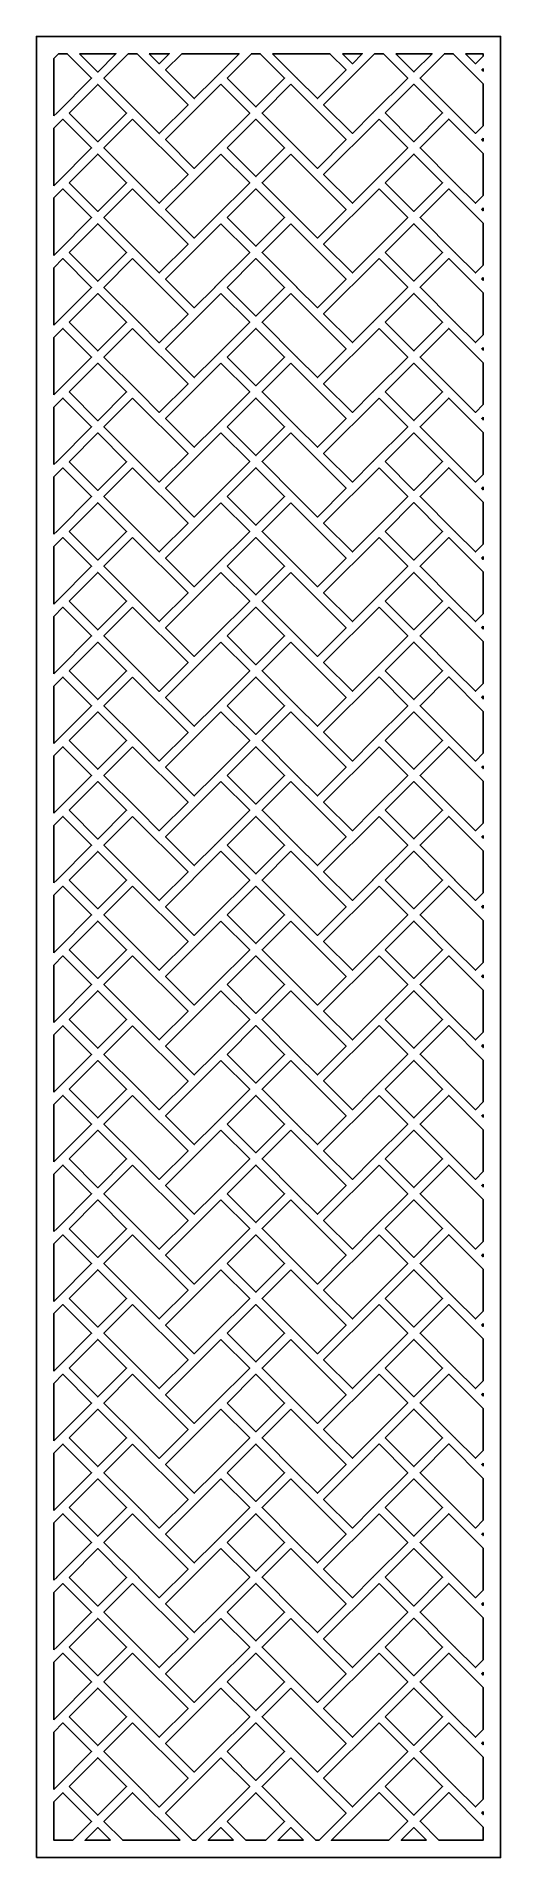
# Model space of a CAD drawing. Header units: centimetres. Extents: x 20.8 to 25.3, y -9 to 9.
import ezdxf

# ---------------------------------------------------------------- set-up
doc = ezdxf.new("R2010")
doc.units = ezdxf.units.CM
doc.header["$MEASUREMENT"] = 0
doc.layers.add('layer 1', color=7, linetype='Continuous')

msp = doc.modelspace()

# ---------------------------------------------------------------- linework, layer by layer
at = {"layer": 'layer 1', "color": 250}
for points, knots in [([(20.75221, -9.00022), (20.75221, -9.00022), (20.75221, -8.62047), (20.75221, -8.62047), (20.75221, -8.62047), (20.75221, -8.62047), (20.75221, -8.49876), (20.75221, -8.49876), (20.75221, -8.49876), (20.75221, -8.49876), (20.75221, -7.93125), (20.75221, -7.93125), (20.75221, -7.93125), (20.75221, -7.93125), (20.75221, -7.80954), (20.75221, -7.80954), (20.75221, -7.80954), (20.75221, -7.80954), (20.75221, -7.24202), (20.75221, -7.24202), (20.75221, -7.24202), (20.75221, -7.24202), (20.75221, -7.12031), (20.75221, -7.12031), (20.75221, -7.12031), (20.75221, -7.12031), (20.75221, -6.55279), (20.75221, -6.55279), (20.75221, -6.55279), (20.75221, -6.55279), (20.75221, -6.43109), (20.75221, -6.43109), (20.75221, -6.43109), (20.75221, -6.43109), (20.75221, -5.86357), (20.75221, -5.86357), (20.75221, -5.86357), (20.75221, -5.86357), (20.75221, -5.74186), (20.75221, -5.74186), (20.75221, -5.74186), (20.75221, -5.74186), (20.75221, -5.17434), (20.75221, -5.17434), (20.75221, -5.17434), (20.75221, -5.17434), (20.75221, -5.05263), (20.75221, -5.05263), (20.75221, -5.05263), (20.75221, -5.05263), (20.75221, -4.48512), (20.75221, -4.48512), (20.75221, -4.48512), (20.75221, -4.48512), (20.75221, -4.36341), (20.75221, -4.36341), (20.75221, -4.36341), (20.75221, -4.36341), (20.75221, -3.79589), (20.75221, -3.79589), (20.75221, -3.79589), (20.75221, -3.79589), (20.75221, -3.67418), (20.75221, -3.67418), (20.75221, -3.67418), (20.75221, -3.67418), (20.75221, -3.10667), (20.75221, -3.10667), (20.75221, -3.10667), (20.75221, -3.10667), (20.75221, -2.98496), (20.75221, -2.98496), (20.75221, -2.98496), (20.75221, -2.98496), (20.75221, -2.41744), (20.75221, -2.41744), (20.75221, -2.41744), (20.75221, -2.41744), (20.75221, -2.29573), (20.75221, -2.29573), (20.75221, -2.29573), (20.75221, -2.29573), (20.75221, -1.72822), (20.75221, -1.72822), (20.75221, -1.72822), (20.75221, -1.72822), (20.75221, -1.60651), (20.75221, -1.60651), (20.75221, -1.60651), (20.75221, -1.60651), (20.75221, -1.03899), (20.75221, -1.03899), (20.75221, -1.03899), (20.75221, -1.03899), (20.75221, -0.91728), (20.75221, -0.91728), (20.75221, -0.91728), (20.75221, -0.91728), (20.75221, -0.34976), (20.75221, -0.34976), (20.75221, -0.34976), (20.75221, -0.34976), (20.75221, -0.22806), (20.75221, -0.22806), (20.75221, -0.22806), (20.75221, -0.22806), (20.75221, 0.33946), (20.75221, 0.33946), (20.75221, 0.33946), (20.75221, 0.33946), (20.75221, 0.46117), (20.75221, 0.46117), (20.75221, 0.46117), (20.75221, 0.46117), (20.75221, 1.02869), (20.75221, 1.02869), (20.75221, 1.02869), (20.75221, 1.02869), (20.75221, 1.15039), (20.75221, 1.15039), (20.75221, 1.15039), (20.75221, 1.15039), (20.75221, 1.71791), (20.75221, 1.71791), (20.75221, 1.71791), (20.75221, 1.71791), (20.75221, 1.83962), (20.75221, 1.83962), (20.75221, 1.83962), (20.75221, 1.83962), (20.75221, 2.40714), (20.75221, 2.40714), (20.75221, 2.40714), (20.75221, 2.40714), (20.75221, 2.52885), (20.75221, 2.52885), (20.75221, 2.52885), (20.75221, 2.52885), (20.75221, 3.09636), (20.75221, 3.09636), (20.75221, 3.09636), (20.75221, 3.09636), (20.75221, 3.21807), (20.75221, 3.21807), (20.75221, 3.21807), (20.75221, 3.21807), (20.75221, 3.78559), (20.75221, 3.78559), (20.75221, 3.78559), (20.75221, 3.78559), (20.75221, 3.9073), (20.75221, 3.9073), (20.75221, 3.9073), (20.75221, 3.9073), (20.75221, 4.47481), (20.75221, 4.47481), (20.75221, 4.47481), (20.75221, 4.47481), (20.75221, 4.59652), (20.75221, 4.59652), (20.75221, 4.59652), (20.75221, 4.59652), (20.75221, 5.16404), (20.75221, 5.16404), (20.75221, 5.16404), (20.75221, 5.16404), (20.75221, 5.28575), (20.75221, 5.28575), (20.75221, 5.28575), (20.75221, 5.28575), (20.75221, 5.85326), (20.75221, 5.85326), (20.75221, 5.85326), (20.75221, 5.85326), (20.75221, 5.97497), (20.75221, 5.97497), (20.75221, 5.97497), (20.75221, 5.97497), (20.75221, 6.54249), (20.75221, 6.54249), (20.75221, 6.54249), (20.75221, 6.54249), (20.75221, 6.6642), (20.75221, 6.6642), (20.75221, 6.6642), (20.75221, 6.6642), (20.75221, 7.23172), (20.75221, 7.23172), (20.75221, 7.23172), (20.75221, 7.23172), (20.75221, 7.35342), (20.75221, 7.35342), (20.75221, 7.35342), (20.75221, 7.35342), (20.75221, 7.92094), (20.75221, 7.92094), (20.75221, 7.92094), (20.75221, 7.92094), (20.75221, 8.04265), (20.75221, 8.04265), (20.75221, 8.04265), (20.75221, 8.04265), (20.75221, 8.61017), (20.75221, 8.61017), (20.75221, 8.61017), (20.75221, 8.61017), (20.75221, 8.73188), (20.75221, 8.73188), (20.75221, 8.73188), (20.75221, 8.73188), (20.75221, 9.00076), (20.75221, 9.00076), (20.75221, 9.00076), (20.75221, 9.00076), (21.02082, 9.00076), (21.02082, 9.00076), (21.02082, 9.00076), (21.02082, 9.00076), (21.14281, 9.00076), (21.14281, 9.00076), (21.14281, 9.00076), (21.14281, 9.00076), (21.57403, 9.00076), (21.57403, 9.00076), (21.57403, 9.00076), (21.57403, 9.00076), (21.69602, 9.00076), (21.69602, 9.00076), (21.69602, 9.00076), (21.69602, 9.00076), (22.23683, 9.00076), (22.23683, 9.00076), (22.23683, 9.00076), (22.23683, 9.00076), (22.35977, 9.00076), (22.35977, 9.00076), (22.35977, 9.00076), (22.35977, 9.00076), (22.79158, 9.00076), (22.79158, 9.00076), (22.79158, 9.00076), (22.79158, 9.00076), (22.91319, 9.00076), (22.91319, 9.00076), (22.91319, 9.00076), (22.91319, 9.00076), (22.92729, 9.00076), (22.92729, 9.00076), (22.92729, 9.00076), (22.92729, 9.00076), (23.0489, 9.00076), (23.0489, 9.00076), (23.0489, 9.00076), (23.0489, 9.00076), (23.48071, 9.00076), (23.48071, 9.00076), (23.48071, 9.00076), (23.48071, 9.00076), (23.60414, 9.00076), (23.60414, 9.00076), (23.60414, 9.00076), (23.60414, 9.00076), (24.14397, 9.00076), (24.14397, 9.00076), (24.14397, 9.00076), (24.14397, 9.00076), (24.26596, 9.00076), (24.26596, 9.00076), (24.26596, 9.00076), (24.26596, 9.00076), (24.69816, 9.00076), (24.69816, 9.00076), (24.69816, 9.00076), (24.69816, 9.00076), (24.82015, 9.00076), (24.82015, 9.00076), (24.82015, 9.00076), (24.82015, 9.00076), (25.33845, 9.00076), (25.33845, 9.00076), (25.33845, 9.00076), (25.33845, 9.00076), (25.33845, 8.97923), (25.33845, 8.97923), (25.33845, 8.97923), (25.33845, 8.97923), (25.33845, 8.85629), (25.33845, 8.85629), (25.33845, 8.85629), (25.33845, 8.85629), (25.33845, 8.48391), (25.33845, 8.48391), (25.33845, 8.48391), (25.33845, 8.48391), (25.33845, 8.36048), (25.33845, 8.36048), (25.33845, 8.36048), (25.33845, 8.36048), (25.33845, 8.29), (25.33845, 8.29), (25.33845, 8.29), (25.33845, 8.29), (25.33845, 8.16706), (25.33845, 8.16706), (25.33845, 8.16706), (25.33845, 8.16706), (25.33845, 7.79469), (25.33845, 7.79469), (25.33845, 7.79469), (25.33845, 7.79469), (25.33845, 7.67126), (25.33845, 7.67126), (25.33845, 7.67126), (25.33845, 7.67126), (25.33845, 7.60078), (25.33845, 7.60078), (25.33845, 7.60078), (25.33845, 7.60078), (25.33845, 7.47783), (25.33845, 7.47783), (25.33845, 7.47783), (25.33845, 7.47783), (25.33845, 7.10546), (25.33845, 7.10546), (25.33845, 7.10546), (25.33845, 7.10546), (25.33845, 6.98203), (25.33845, 6.98203), (25.33845, 6.98203), (25.33845, 6.98203), (25.33845, 6.91155), (25.33845, 6.91155), (25.33845, 6.91155), (25.33845, 6.91155), (25.33845, 6.78861), (25.33845, 6.78861), (25.33845, 6.78861), (25.33845, 6.78861), (25.33845, 6.41624), (25.33845, 6.41624), (25.33845, 6.41624), (25.33845, 6.41624), (25.33845, 6.29281), (25.33845, 6.29281), (25.33845, 6.29281), (25.33845, 6.29281), (25.33845, 6.22232), (25.33845, 6.22232), (25.33845, 6.22232), (25.33845, 6.22232), (25.33845, 6.09938), (25.33845, 6.09938), (25.33845, 6.09938), (25.33845, 6.09938), (25.33845, 5.72701), (25.33845, 5.72701), (25.33845, 5.72701), (25.33845, 5.72701), (25.33845, 5.60358), (25.33845, 5.60358), (25.33845, 5.60358), (25.33845, 5.60358), (25.33845, 5.5331), (25.33845, 5.5331), (25.33845, 5.5331), (25.33845, 5.5331), (25.33845, 5.41016), (25.33845, 5.41016), (25.33845, 5.41016), (25.33845, 5.41016), (25.33845, 5.03779), (25.33845, 5.03779), (25.33845, 5.03779), (25.33845, 5.03779), (25.33845, 4.91436), (25.33845, 4.91436), (25.33845, 4.91436), (25.33845, 4.91436), (25.33845, 4.84387), (25.33845, 4.84387), (25.33845, 4.84387), (25.33845, 4.84387), (25.33845, 4.72093), (25.33845, 4.72093), (25.33845, 4.72093), (25.33845, 4.72093), (25.33845, 4.34856), (25.33845, 4.34856), (25.33845, 4.34856), (25.33845, 4.34856), (25.33845, 4.22513), (25.33845, 4.22513), (25.33845, 4.22513), (25.33845, 4.22513), (25.33845, 4.15465), (25.33845, 4.15465), (25.33845, 4.15465), (25.33845, 4.15465), (25.33845, 4.03171), (25.33845, 4.03171), (25.33845, 4.03171), (25.33845, 4.03171), (25.33845, 3.65933), (25.33845, 3.65933), (25.33845, 3.65933), (25.33845, 3.65933), (25.33845, 3.5359), (25.33845, 3.5359), (25.33845, 3.5359), (25.33845, 3.5359), (25.33845, 3.46542), (25.33845, 3.46542), (25.33845, 3.46542), (25.33845, 3.46542), (25.33845, 3.34248), (25.33845, 3.34248), (25.33845, 3.34248), (25.33845, 3.34248), (25.33845, 2.97011), (25.33845, 2.97011), (25.33845, 2.97011), (25.33845, 2.97011), (25.33845, 2.84668), (25.33845, 2.84668), (25.33845, 2.84668), (25.33845, 2.84668), (25.33845, 2.7762), (25.33845, 2.7762), (25.33845, 2.7762), (25.33845, 2.7762), (25.33845, 2.65326), (25.33845, 2.65326), (25.33845, 2.65326), (25.33845, 2.65326), (25.33845, 2.28088), (25.33845, 2.28088), (25.33845, 2.28088), (25.33845, 2.28088), (25.33845, 2.15745), (25.33845, 2.15745), (25.33845, 2.15745), (25.33845, 2.15745), (25.33845, 2.08697), (25.33845, 2.08697), (25.33845, 2.08697), (25.33845, 2.08697), (25.33845, 1.96403), (25.33845, 1.96403), (25.33845, 1.96403), (25.33845, 1.96403), (25.33845, 1.59166), (25.33845, 1.59166), (25.33845, 1.59166), (25.33845, 1.59166), (25.33845, 1.46823), (25.33845, 1.46823), (25.33845, 1.46823), (25.33845, 1.46823), (25.33845, 1.39775), (25.33845, 1.39775), (25.33845, 1.39775), (25.33845, 1.39775), (25.33845, 1.2748), (25.33845, 1.2748), (25.33845, 1.2748), (25.33845, 1.2748), (25.33845, 0.90243), (25.33845, 0.90243), (25.33845, 0.90243), (25.33845, 0.90243), (25.33845, 0.779), (25.33845, 0.779), (25.33845, 0.779), (25.33845, 0.779), (25.33845, 0.70852), (25.33845, 0.70852), (25.33845, 0.70852), (25.33845, 0.70852), (25.33845, 0.58558), (25.33845, 0.58558), (25.33845, 0.58558), (25.33845, 0.58558), (25.33845, 0.21321), (25.33845, 0.21321), (25.33845, 0.21321), (25.33845, 0.21321), (25.33845, 0.08978), (25.33845, 0.08978), (25.33845, 0.08978), (25.33845, 0.08978), (25.33845, 0.0193), (25.33845, 0.0193), (25.33845, 0.0193), (25.33845, 0.0193), (25.33845, -0.10365), (25.33845, -0.10365), (25.33845, -0.10365), (25.33845, -0.10365), (25.33845, -0.47602), (25.33845, -0.47602), (25.33845, -0.47602), (25.33845, -0.47602), (25.33845, -0.59945), (25.33845, -0.59945), (25.33845, -0.59945), (25.33845, -0.59945), (25.33845, -0.66993), (25.33845, -0.66993), (25.33845, -0.66993), (25.33845, -0.66993), (25.33845, -0.79287), (25.33845, -0.79287), (25.33845, -0.79287), (25.33845, -0.79287), (25.33845, -1.16524), (25.33845, -1.16524), (25.33845, -1.16524), (25.33845, -1.16524), (25.33845, -1.28867), (25.33845, -1.28867), (25.33845, -1.28867), (25.33845, -1.28867), (25.33845, -1.35916), (25.33845, -1.35916), (25.33845, -1.35916), (25.33845, -1.35916), (25.33845, -1.4821), (25.33845, -1.4821), (25.33845, -1.4821), (25.33845, -1.4821), (25.33845, -1.85447), (25.33845, -1.85447), (25.33845, -1.85447), (25.33845, -1.85447), (25.33845, -1.9779), (25.33845, -1.9779), (25.33845, -1.9779), (25.33845, -1.9779), (25.33845, -2.04838), (25.33845, -2.04838), (25.33845, -2.04838), (25.33845, -2.04838), (25.33845, -2.17132), (25.33845, -2.17132), (25.33845, -2.17132), (25.33845, -2.17132), (25.33845, -2.5437), (25.33845, -2.5437), (25.33845, -2.5437), (25.33845, -2.5437), (25.33845, -2.66713), (25.33845, -2.66713), (25.33845, -2.66713), (25.33845, -2.66713), (25.33845, -2.73761), (25.33845, -2.73761), (25.33845, -2.73761), (25.33845, -2.73761), (25.33845, -2.86055), (25.33845, -2.86055), (25.33845, -2.86055), (25.33845, -2.86055), (25.33845, -3.23292), (25.33845, -3.23292), (25.33845, -3.23292), (25.33845, -3.23292), (25.33845, -3.35635), (25.33845, -3.35635), (25.33845, -3.35635), (25.33845, -3.35635), (25.33845, -3.42683), (25.33845, -3.42683), (25.33845, -3.42683), (25.33845, -3.42683), (25.33845, -3.54977), (25.33845, -3.54977), (25.33845, -3.54977), (25.33845, -3.54977), (25.33845, -3.92215), (25.33845, -3.92215), (25.33845, -3.92215), (25.33845, -3.92215), (25.33845, -4.04558), (25.33845, -4.04558), (25.33845, -4.04558), (25.33845, -4.04558), (25.33845, -4.11606), (25.33845, -4.11606), (25.33845, -4.11606), (25.33845, -4.11606), (25.33845, -4.239), (25.33845, -4.239), (25.33845, -4.239), (25.33845, -4.239), (25.33845, -4.61137), (25.33845, -4.61137), (25.33845, -4.61137), (25.33845, -4.61137), (25.33845, -4.7348), (25.33845, -4.7348), (25.33845, -4.7348), (25.33845, -4.7348), (25.33845, -4.80528), (25.33845, -4.80528), (25.33845, -4.80528), (25.33845, -4.80528), (25.33845, -4.92822), (25.33845, -4.92822), (25.33845, -4.92822), (25.33845, -4.92822), (25.33845, -5.3006), (25.33845, -5.3006), (25.33845, -5.3006), (25.33845, -5.3006), (25.33845, -5.42403), (25.33845, -5.42403), (25.33845, -5.42403), (25.33845, -5.42403), (25.33845, -5.49451), (25.33845, -5.49451), (25.33845, -5.49451), (25.33845, -5.49451), (25.33845, -5.61745), (25.33845, -5.61745), (25.33845, -5.61745), (25.33845, -5.61745), (25.33845, -5.98982), (25.33845, -5.98982), (25.33845, -5.98982), (25.33845, -5.98982), (25.33845, -6.11325), (25.33845, -6.11325), (25.33845, -6.11325), (25.33845, -6.11325), (25.33845, -6.18373), (25.33845, -6.18373), (25.33845, -6.18373), (25.33845, -6.18373), (25.33845, -6.30668), (25.33845, -6.30668), (25.33845, -6.30668), (25.33845, -6.30668), (25.33845, -6.67905), (25.33845, -6.67905), (25.33845, -6.67905), (25.33845, -6.67905), (25.33845, -6.80248), (25.33845, -6.80248), (25.33845, -6.80248), (25.33845, -6.80248), (25.33845, -6.87296), (25.33845, -6.87296), (25.33845, -6.87296), (25.33845, -6.87296), (25.33845, -6.9959), (25.33845, -6.9959), (25.33845, -6.9959), (25.33845, -6.9959), (25.33845, -7.36827), (25.33845, -7.36827), (25.33845, -7.36827), (25.33845, -7.36827), (25.33845, -7.4917), (25.33845, -7.4917), (25.33845, -7.4917), (25.33845, -7.4917), (25.33845, -7.56218), (25.33845, -7.56218), (25.33845, -7.56218), (25.33845, -7.56218), (25.33845, -7.68513), (25.33845, -7.68513), (25.33845, -7.68513), (25.33845, -7.68513), (25.33845, -8.0575), (25.33845, -8.0575), (25.33845, -8.0575), (25.33845, -8.0575), (25.33845, -8.18093), (25.33845, -8.18093), (25.33845, -8.18093), (25.33845, -8.18093), (25.33845, -8.25141), (25.33845, -8.25141), (25.33845, -8.25141), (25.33845, -8.25141), (25.33845, -8.37435), (25.33845, -8.37435), (25.33845, -8.37435), (25.33845, -8.37435), (25.33845, -8.74672), (25.33845, -8.74672), (25.33845, -8.74672), (25.33845, -8.74672), (25.33845, -8.87015), (25.33845, -8.87015), (25.33845, -8.87015), (25.33845, -8.87015), (25.33845, -8.94064), (25.33845, -8.94064), (25.33845, -8.94064), (25.33845, -8.94064), (25.33845, -9.00022), (25.33845, -9.00022), (25.33845, -9.00022), (25.33845, -9.00022), (25.27887, -9.00022), (25.27887, -9.00022), (25.27887, -9.00022), (25.27887, -9.00022), (24.90099, -9.00022), (24.90099, -9.00022), (24.90099, -9.00022), (24.90099, -9.00022), (24.75236, -9.00022), (24.75236, -9.00022), (24.75236, -9.00022), (24.75236, -9.00022), (24.21177, -9.00022), (24.21177, -9.00022), (24.21177, -9.00022), (24.21177, -9.00022), (24.06313, -9.00022), (24.06313, -9.00022), (24.06313, -9.00022), (24.06313, -9.00022), (23.68526, -9.00022), (23.68526, -9.00022), (23.68526, -9.00022), (23.68526, -9.00022), (23.56183, -9.00022), (23.56183, -9.00022), (23.56183, -9.00022), (23.56183, -9.00022), (22.99459, -9.00022), (22.99459, -9.00022), (22.99459, -9.00022), (22.99459, -9.00022), (22.84589, -9.00022), (22.84589, -9.00022), (22.84589, -9.00022), (22.84589, -9.00022), (22.27865, -9.00022), (22.27865, -9.00022), (22.27865, -9.00022), (22.27865, -9.00022), (22.15571, -9.00022), (22.15571, -9.00022), (22.15571, -9.00022), (22.15571, -9.00022), (21.77686, -9.00022), (21.77686, -9.00022), (21.77686, -9.00022), (21.77686, -9.00022), (21.62921, -9.00022), (21.62921, -9.00022), (21.62921, -9.00022), (21.62921, -9.00022), (21.08763, -9.00022), (21.08763, -9.00022), (21.08763, -9.00022), (21.08763, -9.00022), (20.93998, -9.00022), (20.93998, -9.00022), (20.93998, -9.00022), (20.93998, -9.00022), (20.75221, -9.00022), (20.75221, -9.00022)], [0, 0, 0, 0, 0.00518135, 0.00518135, 0.00518135, 0.00518135, 0.01036269, 0.01036269, 0.01036269, 0.01036269, 0.01554404, 0.01554404, 0.01554404, 0.01554404, 0.02072539, 0.02072539, 0.02072539, 0.02072539, 0.02590674, 0.02590674, 0.02590674, 0.02590674, 0.03108808, 0.03108808, 0.03108808, 0.03108808, 0.03626943, 0.03626943, 0.03626943, 0.03626943, 0.04145078, 0.04145078, 0.04145078, 0.04145078, 0.04663212, 0.04663212, 0.04663212, 0.04663212, 0.05181347, 0.05181347, 0.05181347, 0.05181347, 0.05699482, 0.05699482, 0.05699482, 0.05699482, 0.06217617, 0.06217617, 0.06217617, 0.06217617, 0.06735751, 0.06735751, 0.06735751, 0.06735751, 0.07253886, 0.07253886, 0.07253886, 0.07253886, 0.07772021, 0.07772021, 0.07772021, 0.07772021, 0.08290155, 0.08290155, 0.08290155, 0.08290155, 0.0880829, 0.0880829, 0.0880829, 0.0880829, 0.09326425, 0.09326425, 0.09326425, 0.09326425, 0.0984456, 0.0984456, 0.0984456, 0.0984456, 0.10362694, 0.10362694, 0.10362694, 0.10362694, 0.10880829, 0.10880829, 0.10880829, 0.10880829, 0.11398964, 0.11398964, 0.11398964, 0.11398964, 0.11917098, 0.11917098, 0.11917098, 0.11917098, 0.12435233, 0.12435233, 0.12435233, 0.12435233, 0.12953368, 0.12953368, 0.12953368, 0.12953368, 0.13471503, 0.13471503, 0.13471503, 0.13471503, 0.13989637, 0.13989637, 0.13989637, 0.13989637, 0.14507772, 0.14507772, 0.14507772, 0.14507772, 0.15025907, 0.15025907, 0.15025907, 0.15025907, 0.15544041, 0.15544041, 0.15544041, 0.15544041, 0.16062176, 0.16062176, 0.16062176, 0.16062176, 0.16580311, 0.16580311, 0.16580311, 0.16580311, 0.17098446, 0.17098446, 0.17098446, 0.17098446, 0.1761658, 0.1761658, 0.1761658, 0.1761658, 0.18134715, 0.18134715, 0.18134715, 0.18134715, 0.1865285, 0.1865285, 0.1865285, 0.1865285, 0.19170984, 0.19170984, 0.19170984, 0.19170984, 0.19689119, 0.19689119, 0.19689119, 0.19689119, 0.20207254, 0.20207254, 0.20207254, 0.20207254, 0.20725389, 0.20725389, 0.20725389, 0.20725389, 0.21243523, 0.21243523, 0.21243523, 0.21243523, 0.21761658, 0.21761658, 0.21761658, 0.21761658, 0.22279793, 0.22279793, 0.22279793, 0.22279793, 0.22797927, 0.22797927, 0.22797927, 0.22797927, 0.23316062, 0.23316062, 0.23316062, 0.23316062, 0.23834197, 0.23834197, 0.23834197, 0.23834197, 0.24352332, 0.24352332, 0.24352332, 0.24352332, 0.24870466, 0.24870466, 0.24870466, 0.24870466, 0.25388601, 0.25388601, 0.25388601, 0.25388601, 0.25906736, 0.25906736, 0.25906736, 0.25906736, 0.2642487, 0.2642487, 0.2642487, 0.2642487, 0.26943005, 0.26943005, 0.26943005, 0.26943005, 0.2746114, 0.2746114, 0.2746114, 0.2746114, 0.27979275, 0.27979275, 0.27979275, 0.27979275, 0.28497409, 0.28497409, 0.28497409, 0.28497409, 0.29015544, 0.29015544, 0.29015544, 0.29015544, 0.29533679, 0.29533679, 0.29533679, 0.29533679, 0.30051813, 0.30051813, 0.30051813, 0.30051813, 0.30569948, 0.30569948, 0.30569948, 0.30569948, 0.31088083, 0.31088083, 0.31088083, 0.31088083, 0.31606218, 0.31606218, 0.31606218, 0.31606218, 0.32124352, 0.32124352, 0.32124352, 0.32124352, 0.32642487, 0.32642487, 0.32642487, 0.32642487, 0.33160622, 0.33160622, 0.33160622, 0.33160622, 0.33678756, 0.33678756, 0.33678756, 0.33678756, 0.34196891, 0.34196891, 0.34196891, 0.34196891, 0.34715026, 0.34715026, 0.34715026, 0.34715026, 0.35233161, 0.35233161, 0.35233161, 0.35233161, 0.35751295, 0.35751295, 0.35751295, 0.35751295, 0.3626943, 0.3626943, 0.3626943, 0.3626943, 0.36787565, 0.36787565, 0.36787565, 0.36787565, 0.37305699, 0.37305699, 0.37305699, 0.37305699, 0.37823834, 0.37823834, 0.37823834, 0.37823834, 0.38341969, 0.38341969, 0.38341969, 0.38341969, 0.38860104, 0.38860104, 0.38860104, 0.38860104, 0.39378238, 0.39378238, 0.39378238, 0.39378238, 0.39896373, 0.39896373, 0.39896373, 0.39896373, 0.40414508, 0.40414508, 0.40414508, 0.40414508, 0.40932642, 0.40932642, 0.40932642, 0.40932642, 0.41450777, 0.41450777, 0.41450777, 0.41450777, 0.41968912, 0.41968912, 0.41968912, 0.41968912, 0.42487047, 0.42487047, 0.42487047, 0.42487047, 0.43005181, 0.43005181, 0.43005181, 0.43005181, 0.43523316, 0.43523316, 0.43523316, 0.43523316, 0.44041451, 0.44041451, 0.44041451, 0.44041451, 0.44559585, 0.44559585, 0.44559585, 0.44559585, 0.4507772, 0.4507772, 0.4507772, 0.4507772, 0.45595855, 0.45595855, 0.45595855, 0.45595855, 0.4611399, 0.4611399, 0.4611399, 0.4611399, 0.46632124, 0.46632124, 0.46632124, 0.46632124, 0.47150259, 0.47150259, 0.47150259, 0.47150259, 0.47668394, 0.47668394, 0.47668394, 0.47668394, 0.48186528, 0.48186528, 0.48186528, 0.48186528, 0.48704663, 0.48704663, 0.48704663, 0.48704663, 0.49222798, 0.49222798, 0.49222798, 0.49222798, 0.49740933, 0.49740933, 0.49740933, 0.49740933, 0.50259067, 0.50259067, 0.50259067, 0.50259067, 0.50777202, 0.50777202, 0.50777202, 0.50777202, 0.51295337, 0.51295337, 0.51295337, 0.51295337, 0.51813472, 0.51813472, 0.51813472, 0.51813472, 0.52331606, 0.52331606, 0.52331606, 0.52331606, 0.52849741, 0.52849741, 0.52849741, 0.52849741, 0.53367876, 0.53367876, 0.53367876, 0.53367876, 0.5388601, 0.5388601, 0.5388601, 0.5388601, 0.54404145, 0.54404145, 0.54404145, 0.54404145, 0.5492228, 0.5492228, 0.5492228, 0.5492228, 0.55440415, 0.55440415, 0.55440415, 0.55440415, 0.55958549, 0.55958549, 0.55958549, 0.55958549, 0.56476684, 0.56476684, 0.56476684, 0.56476684, 0.56994819, 0.56994819, 0.56994819, 0.56994819, 0.57512953, 0.57512953, 0.57512953, 0.57512953, 0.58031088, 0.58031088, 0.58031088, 0.58031088, 0.58549223, 0.58549223, 0.58549223, 0.58549223, 0.59067358, 0.59067358, 0.59067358, 0.59067358, 0.59585492, 0.59585492, 0.59585492, 0.59585492, 0.60103627, 0.60103627, 0.60103627, 0.60103627, 0.60621762, 0.60621762, 0.60621762, 0.60621762, 0.61139896, 0.61139896, 0.61139896, 0.61139896, 0.61658031, 0.61658031, 0.61658031, 0.61658031, 0.62176166, 0.62176166, 0.62176166, 0.62176166, 0.62694301, 0.62694301, 0.62694301, 0.62694301, 0.63212435, 0.63212435, 0.63212435, 0.63212435, 0.6373057, 0.6373057, 0.6373057, 0.6373057, 0.64248705, 0.64248705, 0.64248705, 0.64248705, 0.64766839, 0.64766839, 0.64766839, 0.64766839, 0.65284974, 0.65284974, 0.65284974, 0.65284974, 0.65803109, 0.65803109, 0.65803109, 0.65803109, 0.66321244, 0.66321244, 0.66321244, 0.66321244, 0.66839378, 0.66839378, 0.66839378, 0.66839378, 0.67357513, 0.67357513, 0.67357513, 0.67357513, 0.67875648, 0.67875648, 0.67875648, 0.67875648, 0.68393782, 0.68393782, 0.68393782, 0.68393782, 0.68911917, 0.68911917, 0.68911917, 0.68911917, 0.69430052, 0.69430052, 0.69430052, 0.69430052, 0.69948187, 0.69948187, 0.69948187, 0.69948187, 0.70466321, 0.70466321, 0.70466321, 0.70466321, 0.70984456, 0.70984456, 0.70984456, 0.70984456, 0.71502591, 0.71502591, 0.71502591, 0.71502591, 0.72020725, 0.72020725, 0.72020725, 0.72020725, 0.7253886, 0.7253886, 0.7253886, 0.7253886, 0.73056995, 0.73056995, 0.73056995, 0.73056995, 0.7357513, 0.7357513, 0.7357513, 0.7357513, 0.74093264, 0.74093264, 0.74093264, 0.74093264, 0.74611399, 0.74611399, 0.74611399, 0.74611399, 0.75129534, 0.75129534, 0.75129534, 0.75129534, 0.75647668, 0.75647668, 0.75647668, 0.75647668, 0.76165803, 0.76165803, 0.76165803, 0.76165803, 0.76683938, 0.76683938, 0.76683938, 0.76683938, 0.77202073, 0.77202073, 0.77202073, 0.77202073, 0.77720207, 0.77720207, 0.77720207, 0.77720207, 0.78238342, 0.78238342, 0.78238342, 0.78238342, 0.78756477, 0.78756477, 0.78756477, 0.78756477, 0.79274611, 0.79274611, 0.79274611, 0.79274611, 0.79792746, 0.79792746, 0.79792746, 0.79792746, 0.80310881, 0.80310881, 0.80310881, 0.80310881, 0.80829016, 0.80829016, 0.80829016, 0.80829016, 0.8134715, 0.8134715, 0.8134715, 0.8134715, 0.81865285, 0.81865285, 0.81865285, 0.81865285, 0.8238342, 0.8238342, 0.8238342, 0.8238342, 0.82901554, 0.82901554, 0.82901554, 0.82901554, 0.83419689, 0.83419689, 0.83419689, 0.83419689, 0.83937824, 0.83937824, 0.83937824, 0.83937824, 0.84455959, 0.84455959, 0.84455959, 0.84455959, 0.84974093, 0.84974093, 0.84974093, 0.84974093, 0.85492228, 0.85492228, 0.85492228, 0.85492228, 0.86010363, 0.86010363, 0.86010363, 0.86010363, 0.86528497, 0.86528497, 0.86528497, 0.86528497, 0.87046632, 0.87046632, 0.87046632, 0.87046632, 0.87564767, 0.87564767, 0.87564767, 0.87564767, 0.88082902, 0.88082902, 0.88082902, 0.88082902, 0.88601036, 0.88601036, 0.88601036, 0.88601036, 0.89119171, 0.89119171, 0.89119171, 0.89119171, 0.89637306, 0.89637306, 0.89637306, 0.89637306, 0.9015544, 0.9015544, 0.9015544, 0.9015544, 0.90673575, 0.90673575, 0.90673575, 0.90673575, 0.9119171, 0.9119171, 0.9119171, 0.9119171, 0.91709845, 0.91709845, 0.91709845, 0.91709845, 0.92227979, 0.92227979, 0.92227979, 0.92227979, 0.92746114, 0.92746114, 0.92746114, 0.92746114, 0.93264249, 0.93264249, 0.93264249, 0.93264249, 0.93782383, 0.93782383, 0.93782383, 0.93782383, 0.94300518, 0.94300518, 0.94300518, 0.94300518, 0.94818653, 0.94818653, 0.94818653, 0.94818653, 0.95336788, 0.95336788, 0.95336788, 0.95336788, 0.95854922, 0.95854922, 0.95854922, 0.95854922, 0.96373057, 0.96373057, 0.96373057, 0.96373057, 0.96891192, 0.96891192, 0.96891192, 0.96891192, 0.97409326, 0.97409326, 0.97409326, 0.97409326, 0.97927461, 0.97927461, 0.97927461, 0.97927461, 0.98445596, 0.98445596, 0.98445596, 0.98445596, 0.98963731, 0.98963731, 0.98963731, 0.98963731, 1, 1, 1, 1]), ([(20.92419, 8.21463), (20.92419, 8.21463), (20.953, 8.24344), (20.953, 8.24344), (20.953, 8.24344), (20.953, 8.24344), (20.95286, 8.24358), (20.95286, 8.24358), (20.95286, 8.24358), (20.95286, 8.24358), (21.29747, 8.5882), (21.29747, 8.5882), (21.29747, 8.5882), (21.29747, 8.5882), (21.05689, 8.82878), (21.05689, 8.82878), (21.05689, 8.82878), (21.05689, 8.82878), (20.97082, 8.82878), (20.97082, 8.82878), (20.97082, 8.82878), (20.97082, 8.82878), (20.92419, 8.78215), (20.92419, 8.78215), (20.92419, 8.78215), (20.92419, 8.78215), (20.92419, 8.21463), (20.92419, 8.21463)], [0, 0, 0, 0, 0.125, 0.125, 0.125, 0.125, 0.25, 0.25, 0.25, 0.25, 0.375, 0.375, 0.375, 0.375, 0.5, 0.5, 0.5, 0.5, 0.625, 0.625, 0.625, 0.625, 0.75, 0.75, 0.75, 0.75, 1, 1, 1, 1]), ([(21.1785, 8.82878), (21.1785, 8.82878), (21.35842, 8.64886), (21.35842, 8.64886), (21.35842, 8.64886), (21.35842, 8.64886), (21.53834, 8.82878), (21.53834, 8.82878), (21.53834, 8.82878), (21.53834, 8.82878), (21.1785, 8.82878), (21.1785, 8.82878)], [0, 0, 0, 0, 0.25, 0.25, 0.25, 0.25, 0.5, 0.5, 0.5, 0.5, 1, 1, 1, 1]), ([(21.65995, 8.82878), (21.65995, 8.82878), (21.41937, 8.5882), (21.41937, 8.5882), (21.41937, 8.5882), (21.41937, 8.5882), (21.76398, 8.24358), (21.76398, 8.24358), (21.76398, 8.24358), (21.76398, 8.24358), (21.76384, 8.24344), (21.76384, 8.24344), (21.76384, 8.24344), (21.76384, 8.24344), (21.96629, 8.041), (21.96629, 8.041), (21.96629, 8.041), (21.96629, 8.041), (22.25004, 8.32475), (22.25004, 8.32475), (22.25004, 8.32475), (22.25004, 8.32475), (21.74602, 8.82878), (21.74602, 8.82878), (21.74602, 8.82878), (21.74602, 8.82878), (21.65995, 8.82878), (21.65995, 8.82878)], [0, 0, 0, 0, 0.125, 0.125, 0.125, 0.125, 0.25, 0.25, 0.25, 0.25, 0.375, 0.375, 0.375, 0.375, 0.5, 0.5, 0.5, 0.5, 0.625, 0.625, 0.625, 0.625, 0.75, 0.75, 0.75, 0.75, 1, 1, 1, 1]), ([(21.86772, 8.82878), (21.86772, 8.82878), (21.96629, 8.73022), (21.96629, 8.73022), (21.96629, 8.73022), (21.96629, 8.73022), (22.06485, 8.82878), (22.06485, 8.82878), (22.06485, 8.82878), (22.06485, 8.82878), (21.86772, 8.82878), (21.86772, 8.82878)], [0, 0, 0, 0, 0.25, 0.25, 0.25, 0.25, 0.5, 0.5, 0.5, 0.5, 1, 1, 1, 1]), ([(22.18779, 8.82878), (22.18779, 8.82878), (22.02862, 8.66961), (22.02862, 8.66961), (22.02862, 8.66961), (22.02862, 8.66961), (22.31238, 8.38585), (22.31238, 8.38585), (22.31238, 8.38585), (22.31238, 8.38585), (22.51482, 8.5883), (22.51482, 8.5883), (22.51482, 8.5883), (22.51482, 8.5883), (22.51468, 8.58844), (22.51468, 8.58844), (22.51468, 8.58844), (22.51468, 8.58844), (22.75502, 8.82878), (22.75502, 8.82878), (22.75502, 8.82878), (22.75502, 8.82878), (22.18779, 8.82878), (22.18779, 8.82878)], [0, 0, 0, 0, 0.14285714, 0.14285714, 0.14285714, 0.14285714, 0.28571429, 0.28571429, 0.28571429, 0.28571429, 0.42857143, 0.42857143, 0.42857143, 0.42857143, 0.57142857, 0.57142857, 0.57142857, 0.57142857, 0.71428571, 0.71428571, 0.71428571, 0.71428571, 1, 1, 1, 1]), ([(22.63648, 8.58825), (22.63648, 8.58825), (22.92024, 8.30449), (22.92024, 8.30449), (22.92024, 8.30449), (22.92024, 8.30449), (23.204, 8.58825), (23.204, 8.58825), (23.204, 8.58825), (23.204, 8.58825), (22.96347, 8.82878), (22.96347, 8.82878), (22.96347, 8.82878), (22.96347, 8.82878), (22.87701, 8.82878), (22.87701, 8.82878), (22.87701, 8.82878), (22.87701, 8.82878), (22.63648, 8.58825), (22.63648, 8.58825)], [0, 0, 0, 0, 0.16666667, 0.16666667, 0.16666667, 0.16666667, 0.33333333, 0.33333333, 0.33333333, 0.33333333, 0.5, 0.5, 0.5, 0.5, 0.66666667, 0.66666667, 0.66666667, 0.66666667, 1, 1, 1, 1]), ([(23.08546, 8.82878), (23.08546, 8.82878), (23.3258, 8.58844), (23.3258, 8.58844), (23.3258, 8.58844), (23.3258, 8.58844), (23.32566, 8.5883), (23.32566, 8.5883), (23.32566, 8.5883), (23.32566, 8.5883), (23.52811, 8.38585), (23.52811, 8.38585), (23.52811, 8.38585), (23.52811, 8.38585), (23.81187, 8.66961), (23.81187, 8.66961), (23.81187, 8.66961), (23.81187, 8.66961), (23.65269, 8.82878), (23.65269, 8.82878), (23.65269, 8.82878), (23.65269, 8.82878), (23.08546, 8.82878), (23.08546, 8.82878)], [0, 0, 0, 0, 0.14285714, 0.14285714, 0.14285714, 0.14285714, 0.28571429, 0.28571429, 0.28571429, 0.28571429, 0.42857143, 0.42857143, 0.42857143, 0.42857143, 0.57142857, 0.57142857, 0.57142857, 0.57142857, 0.71428571, 0.71428571, 0.71428571, 0.71428571, 1, 1, 1, 1]), ([(24.18102, 8.82878), (24.18102, 8.82878), (24.42112, 8.58868), (24.42112, 8.58868), (24.42112, 8.58868), (24.42112, 8.58868), (24.0765, 8.24407), (24.0765, 8.24407), (24.0765, 8.24407), (24.0765, 8.24407), (24.07664, 8.24393), (24.07664, 8.24393), (24.07664, 8.24393), (24.07664, 8.24393), (23.8742, 8.04148), (23.8742, 8.04148), (23.8742, 8.04148), (23.8742, 8.04148), (23.59044, 8.32524), (23.59044, 8.32524), (23.59044, 8.32524), (23.59044, 8.32524), (24.09398, 8.82878), (24.09398, 8.82878), (24.09398, 8.82878), (24.09398, 8.82878), (24.18102, 8.82878), (24.18102, 8.82878)], [0, 0, 0, 0, 0.125, 0.125, 0.125, 0.125, 0.25, 0.25, 0.25, 0.25, 0.375, 0.375, 0.375, 0.375, 0.5, 0.5, 0.5, 0.5, 0.625, 0.625, 0.625, 0.625, 0.75, 0.75, 0.75, 0.75, 1, 1, 1, 1]), ([(23.77612, 8.82878), (23.77612, 8.82878), (23.8742, 8.73071), (23.8742, 8.73071), (23.8742, 8.73071), (23.8742, 8.73071), (23.97227, 8.82878), (23.97227, 8.82878), (23.97227, 8.82878), (23.97227, 8.82878), (23.77612, 8.82878), (23.77612, 8.82878)], [0, 0, 0, 0, 0.25, 0.25, 0.25, 0.25, 0.5, 0.5, 0.5, 0.5, 1, 1, 1, 1]), ([(24.30263, 8.82878), (24.30263, 8.82878), (24.48206, 8.64935), (24.48206, 8.64935), (24.48206, 8.64935), (24.48206, 8.64935), (24.66149, 8.82878), (24.66149, 8.82878), (24.66149, 8.82878), (24.66149, 8.82878), (24.30263, 8.82878), (24.30263, 8.82878)], [0, 0, 0, 0, 0.25, 0.25, 0.25, 0.25, 0.5, 0.5, 0.5, 0.5, 1, 1, 1, 1]), ([(25.16646, 8.53247), (25.16646, 8.53247), (24.87015, 8.82878), (24.87015, 8.82878), (24.87015, 8.82878), (24.87015, 8.82878), (24.78311, 8.82878), (24.78311, 8.82878), (24.78311, 8.82878), (24.78311, 8.82878), (24.54301, 8.58868), (24.54301, 8.58868), (24.54301, 8.58868), (24.54301, 8.58868), (24.88762, 8.24407), (24.88762, 8.24407), (24.88762, 8.24407), (24.88762, 8.24407), (24.88748, 8.24393), (24.88748, 8.24393), (24.88748, 8.24393), (24.88748, 8.24393), (25.08993, 8.04148), (25.08993, 8.04148), (25.08993, 8.04148), (25.08993, 8.04148), (25.16646, 8.11802), (25.16646, 8.11802), (25.16646, 8.11802), (25.16646, 8.11802), (25.16646, 8.53247), (25.16646, 8.53247)], [0, 0, 0, 0, 0.11111111, 0.11111111, 0.11111111, 0.11111111, 0.22222222, 0.22222222, 0.22222222, 0.22222222, 0.33333333, 0.33333333, 0.33333333, 0.33333333, 0.44444444, 0.44444444, 0.44444444, 0.44444444, 0.55555556, 0.55555556, 0.55555556, 0.55555556, 0.66666667, 0.66666667, 0.66666667, 0.66666667, 0.77777778, 0.77777778, 0.77777778, 0.77777778, 1, 1, 1, 1]), ([(24.99186, 8.82878), (24.99186, 8.82878), (25.08993, 8.73071), (25.08993, 8.73071), (25.08993, 8.73071), (25.08993, 8.73071), (25.16646, 8.80724), (25.16646, 8.80724), (25.16646, 8.80724), (25.16646, 8.80724), (25.16646, 8.82878), (25.16646, 8.82878), (25.16646, 8.82878), (25.16646, 8.82878), (24.99186, 8.82878), (24.99186, 8.82878)], [0, 0, 0, 0, 0.2, 0.2, 0.2, 0.2, 0.4, 0.4, 0.4, 0.4, 0.6, 0.6, 0.6, 0.6, 1, 1, 1, 1]), ([(25.16646, 8.6843), (25.16646, 8.6843), (25.15226, 8.6701), (25.15226, 8.6701), (25.15226, 8.6701), (25.15226, 8.6701), (25.16646, 8.6559), (25.16646, 8.6559), (25.16646, 8.6559), (25.16646, 8.6559), (25.16646, 8.6843), (25.16646, 8.6843)], [0, 0, 0, 0, 0.25, 0.25, 0.25, 0.25, 0.5, 0.5, 0.5, 0.5, 1, 1, 1, 1]), ([(21.07466, 8.24339), (21.07466, 8.24339), (21.35842, 7.95964), (21.35842, 7.95964), (21.35842, 7.95964), (21.35842, 7.95964), (21.64218, 8.24339), (21.64218, 8.24339), (21.64218, 8.24339), (21.64218, 8.24339), (21.35842, 8.52715), (21.35842, 8.52715), (21.35842, 8.52715), (21.35842, 8.52715), (21.07466, 8.24339), (21.07466, 8.24339)], [0, 0, 0, 0, 0.2, 0.2, 0.2, 0.2, 0.4, 0.4, 0.4, 0.4, 0.6, 0.6, 0.6, 0.6, 1, 1, 1, 1]), ([(22.57568, 8.52745), (22.57568, 8.52745), (22.8593, 8.24383), (22.8593, 8.24383), (22.8593, 8.24383), (22.8593, 8.24383), (22.51468, 7.89921), (22.51468, 7.89921), (22.51468, 7.89921), (22.51468, 7.89921), (22.51482, 7.89907), (22.51482, 7.89907), (22.51482, 7.89907), (22.51482, 7.89907), (22.31238, 7.69663), (22.31238, 7.69663), (22.31238, 7.69663), (22.31238, 7.69663), (22.02862, 7.98039), (22.02862, 7.98039), (22.02862, 7.98039), (22.02862, 7.98039), (22.57568, 8.52745), (22.57568, 8.52745)], [0, 0, 0, 0, 0.14285714, 0.14285714, 0.14285714, 0.14285714, 0.28571429, 0.28571429, 0.28571429, 0.28571429, 0.42857143, 0.42857143, 0.42857143, 0.42857143, 0.57142857, 0.57142857, 0.57142857, 0.57142857, 0.71428571, 0.71428571, 0.71428571, 0.71428571, 1, 1, 1, 1]), ([(23.26481, 8.52744), (23.26481, 8.52744), (22.98119, 8.24383), (22.98119, 8.24383), (22.98119, 8.24383), (22.98119, 8.24383), (23.3258, 7.89921), (23.3258, 7.89921), (23.3258, 7.89921), (23.3258, 7.89921), (23.32566, 7.89907), (23.32566, 7.89907), (23.32566, 7.89907), (23.32566, 7.89907), (23.52811, 7.69663), (23.52811, 7.69663), (23.52811, 7.69663), (23.52811, 7.69663), (23.81187, 7.98039), (23.81187, 7.98039), (23.81187, 7.98039), (23.81187, 7.98039), (23.26481, 8.52744), (23.26481, 8.52744)], [0, 0, 0, 0, 0.14285714, 0.14285714, 0.14285714, 0.14285714, 0.28571429, 0.28571429, 0.28571429, 0.28571429, 0.42857143, 0.42857143, 0.42857143, 0.42857143, 0.57142857, 0.57142857, 0.57142857, 0.57142857, 0.71428571, 0.71428571, 0.71428571, 0.71428571, 1, 1, 1, 1]), ([(24.1983, 8.24388), (24.1983, 8.24388), (24.48206, 7.96012), (24.48206, 7.96012), (24.48206, 7.96012), (24.48206, 7.96012), (24.76582, 8.24388), (24.76582, 8.24388), (24.76582, 8.24388), (24.76582, 8.24388), (24.48206, 8.52764), (24.48206, 8.52764), (24.48206, 8.52764), (24.48206, 8.52764), (24.1983, 8.24388), (24.1983, 8.24388)], [0, 0, 0, 0, 0.2, 0.2, 0.2, 0.2, 0.4, 0.4, 0.4, 0.4, 0.6, 0.6, 0.6, 0.6, 1, 1, 1, 1]), ([(20.92419, 7.52541), (20.92419, 7.52541), (20.953, 7.55422), (20.953, 7.55422), (20.953, 7.55422), (20.953, 7.55422), (20.95286, 7.55436), (20.95286, 7.55436), (20.95286, 7.55436), (20.95286, 7.55436), (21.29747, 7.89897), (21.29747, 7.89897), (21.29747, 7.89897), (21.29747, 7.89897), (21.01386, 8.18259), (21.01386, 8.18259), (21.01386, 8.18259), (21.01386, 8.18259), (20.92419, 8.09293), (20.92419, 8.09293), (20.92419, 8.09293), (20.92419, 8.09293), (20.92419, 7.52541), (20.92419, 7.52541)], [0, 0, 0, 0, 0.14285714, 0.14285714, 0.14285714, 0.14285714, 0.28571429, 0.28571429, 0.28571429, 0.28571429, 0.42857143, 0.42857143, 0.42857143, 0.42857143, 0.57142857, 0.57142857, 0.57142857, 0.57142857, 0.71428571, 0.71428571, 0.71428571, 0.71428571, 1, 1, 1, 1]), ([(21.70298, 8.18259), (21.70298, 8.18259), (21.41937, 7.89897), (21.41937, 7.89897), (21.41937, 7.89897), (21.41937, 7.89897), (21.76398, 7.55436), (21.76398, 7.55436), (21.76398, 7.55436), (21.76398, 7.55436), (21.76384, 7.55422), (21.76384, 7.55422), (21.76384, 7.55422), (21.76384, 7.55422), (21.96629, 7.35177), (21.96629, 7.35177), (21.96629, 7.35177), (21.96629, 7.35177), (22.25004, 7.63553), (22.25004, 7.63553), (22.25004, 7.63553), (22.25004, 7.63553), (21.70298, 8.18259), (21.70298, 8.18259)], [0, 0, 0, 0, 0.14285714, 0.14285714, 0.14285714, 0.14285714, 0.28571429, 0.28571429, 0.28571429, 0.28571429, 0.42857143, 0.42857143, 0.42857143, 0.42857143, 0.57142857, 0.57142857, 0.57142857, 0.57142857, 0.71428571, 0.71428571, 0.71428571, 0.71428571, 1, 1, 1, 1]), ([(22.63648, 7.89903), (22.63648, 7.89903), (22.92024, 7.61527), (22.92024, 7.61527), (22.92024, 7.61527), (22.92024, 7.61527), (23.204, 7.89903), (23.204, 7.89903), (23.204, 7.89903), (23.204, 7.89903), (22.92024, 8.18278), (22.92024, 8.18278), (22.92024, 8.18278), (22.92024, 8.18278), (22.63648, 7.89903), (22.63648, 7.89903)], [0, 0, 0, 0, 0.2, 0.2, 0.2, 0.2, 0.4, 0.4, 0.4, 0.4, 0.6, 0.6, 0.6, 0.6, 1, 1, 1, 1]), ([(24.1375, 8.18308), (24.1375, 8.18308), (24.42112, 7.89946), (24.42112, 7.89946), (24.42112, 7.89946), (24.42112, 7.89946), (24.0765, 7.55485), (24.0765, 7.55485), (24.0765, 7.55485), (24.0765, 7.55485), (24.07664, 7.55471), (24.07664, 7.55471), (24.07664, 7.55471), (24.07664, 7.55471), (23.8742, 7.35226), (23.8742, 7.35226), (23.8742, 7.35226), (23.8742, 7.35226), (23.59044, 7.63602), (23.59044, 7.63602), (23.59044, 7.63602), (23.59044, 7.63602), (24.1375, 8.18308), (24.1375, 8.18308)], [0, 0, 0, 0, 0.14285714, 0.14285714, 0.14285714, 0.14285714, 0.28571429, 0.28571429, 0.28571429, 0.28571429, 0.42857143, 0.42857143, 0.42857143, 0.42857143, 0.57142857, 0.57142857, 0.57142857, 0.57142857, 0.71428571, 0.71428571, 0.71428571, 0.71428571, 1, 1, 1, 1]), ([(25.16646, 7.84324), (25.16646, 7.84324), (24.82663, 8.18308), (24.82663, 8.18308), (24.82663, 8.18308), (24.82663, 8.18308), (24.54301, 7.89946), (24.54301, 7.89946), (24.54301, 7.89946), (24.54301, 7.89946), (24.88762, 7.55485), (24.88762, 7.55485), (24.88762, 7.55485), (24.88762, 7.55485), (24.88748, 7.5547), (24.88748, 7.5547), (24.88748, 7.5547), (24.88748, 7.5547), (25.08993, 7.35226), (25.08993, 7.35226), (25.08993, 7.35226), (25.08993, 7.35226), (25.16646, 7.42879), (25.16646, 7.42879), (25.16646, 7.42879), (25.16646, 7.42879), (25.16646, 7.84324), (25.16646, 7.84324)], [0, 0, 0, 0, 0.125, 0.125, 0.125, 0.125, 0.25, 0.25, 0.25, 0.25, 0.375, 0.375, 0.375, 0.375, 0.5, 0.5, 0.5, 0.5, 0.625, 0.625, 0.625, 0.625, 0.75, 0.75, 0.75, 0.75, 1, 1, 1, 1]), ([(25.16646, 7.99508), (25.16646, 7.99508), (25.15226, 7.98087), (25.15226, 7.98087), (25.15226, 7.98087), (25.15226, 7.98087), (25.16646, 7.96667), (25.16646, 7.96667), (25.16646, 7.96667), (25.16646, 7.96667), (25.16646, 7.99508), (25.16646, 7.99508)], [0, 0, 0, 0, 0.25, 0.25, 0.25, 0.25, 0.5, 0.5, 0.5, 0.5, 1, 1, 1, 1]), ([(21.07466, 7.55417), (21.07466, 7.55417), (21.35842, 7.27041), (21.35842, 7.27041), (21.35842, 7.27041), (21.35842, 7.27041), (21.64218, 7.55417), (21.64218, 7.55417), (21.64218, 7.55417), (21.64218, 7.55417), (21.35842, 7.83793), (21.35842, 7.83793), (21.35842, 7.83793), (21.35842, 7.83793), (21.07466, 7.55417), (21.07466, 7.55417)], [0, 0, 0, 0, 0.2, 0.2, 0.2, 0.2, 0.4, 0.4, 0.4, 0.4, 0.6, 0.6, 0.6, 0.6, 1, 1, 1, 1]), ([(22.57568, 7.83822), (22.57568, 7.83822), (22.8593, 7.5546), (22.8593, 7.5546), (22.8593, 7.5546), (22.8593, 7.5546), (22.51468, 7.20999), (22.51468, 7.20999), (22.51468, 7.20999), (22.51468, 7.20999), (22.51482, 7.20985), (22.51482, 7.20985), (22.51482, 7.20985), (22.51482, 7.20985), (22.31238, 7.0074), (22.31238, 7.0074), (22.31238, 7.0074), (22.31238, 7.0074), (22.02862, 7.29116), (22.02862, 7.29116), (22.02862, 7.29116), (22.02862, 7.29116), (22.57568, 7.83822), (22.57568, 7.83822)], [0, 0, 0, 0, 0.14285714, 0.14285714, 0.14285714, 0.14285714, 0.28571429, 0.28571429, 0.28571429, 0.28571429, 0.42857143, 0.42857143, 0.42857143, 0.42857143, 0.57142857, 0.57142857, 0.57142857, 0.57142857, 0.71428571, 0.71428571, 0.71428571, 0.71428571, 1, 1, 1, 1]), ([(23.26481, 7.83822), (23.26481, 7.83822), (22.98119, 7.5546), (22.98119, 7.5546), (22.98119, 7.5546), (22.98119, 7.5546), (23.3258, 7.20999), (23.3258, 7.20999), (23.3258, 7.20999), (23.3258, 7.20999), (23.32566, 7.20985), (23.32566, 7.20985), (23.32566, 7.20985), (23.32566, 7.20985), (23.52811, 7.0074), (23.52811, 7.0074), (23.52811, 7.0074), (23.52811, 7.0074), (23.81187, 7.29116), (23.81187, 7.29116), (23.81187, 7.29116), (23.81187, 7.29116), (23.26481, 7.83822), (23.26481, 7.83822)], [0, 0, 0, 0, 0.14285714, 0.14285714, 0.14285714, 0.14285714, 0.28571429, 0.28571429, 0.28571429, 0.28571429, 0.42857143, 0.42857143, 0.42857143, 0.42857143, 0.57142857, 0.57142857, 0.57142857, 0.57142857, 0.71428571, 0.71428571, 0.71428571, 0.71428571, 1, 1, 1, 1]), ([(24.1983, 7.55466), (24.1983, 7.55466), (24.48206, 7.2709), (24.48206, 7.2709), (24.48206, 7.2709), (24.48206, 7.2709), (24.76582, 7.55466), (24.76582, 7.55466), (24.76582, 7.55466), (24.76582, 7.55466), (24.48206, 7.83842), (24.48206, 7.83842), (24.48206, 7.83842), (24.48206, 7.83842), (24.1983, 7.55466), (24.1983, 7.55466)], [0, 0, 0, 0, 0.2, 0.2, 0.2, 0.2, 0.4, 0.4, 0.4, 0.4, 0.6, 0.6, 0.6, 0.6, 1, 1, 1, 1]), ([(20.92419, 6.83618), (20.92419, 6.83618), (20.953, 6.86499), (20.953, 6.86499), (20.953, 6.86499), (20.953, 6.86499), (20.95286, 6.86513), (20.95286, 6.86513), (20.95286, 6.86513), (20.95286, 6.86513), (21.29747, 7.20974), (21.29747, 7.20974), (21.29747, 7.20974), (21.29747, 7.20974), (21.01386, 7.49336), (21.01386, 7.49336), (21.01386, 7.49336), (21.01386, 7.49336), (20.92419, 7.4037), (20.92419, 7.4037), (20.92419, 7.4037), (20.92419, 7.4037), (20.92419, 6.83618), (20.92419, 6.83618)], [0, 0, 0, 0, 0.14285714, 0.14285714, 0.14285714, 0.14285714, 0.28571429, 0.28571429, 0.28571429, 0.28571429, 0.42857143, 0.42857143, 0.42857143, 0.42857143, 0.57142857, 0.57142857, 0.57142857, 0.57142857, 0.71428571, 0.71428571, 0.71428571, 0.71428571, 1, 1, 1, 1]), ([(21.70298, 7.49336), (21.70298, 7.49336), (21.41937, 7.20974), (21.41937, 7.20974), (21.41937, 7.20974), (21.41937, 7.20974), (21.76398, 6.86513), (21.76398, 6.86513), (21.76398, 6.86513), (21.76398, 6.86513), (21.76384, 6.86499), (21.76384, 6.86499), (21.76384, 6.86499), (21.76384, 6.86499), (21.96629, 6.66254), (21.96629, 6.66254), (21.96629, 6.66254), (21.96629, 6.66254), (22.25004, 6.9463), (22.25004, 6.9463), (22.25004, 6.9463), (22.25004, 6.9463), (21.70298, 7.49336), (21.70298, 7.49336)], [0, 0, 0, 0, 0.14285714, 0.14285714, 0.14285714, 0.14285714, 0.28571429, 0.28571429, 0.28571429, 0.28571429, 0.42857143, 0.42857143, 0.42857143, 0.42857143, 0.57142857, 0.57142857, 0.57142857, 0.57142857, 0.71428571, 0.71428571, 0.71428571, 0.71428571, 1, 1, 1, 1]), ([(22.63648, 7.2098), (22.63648, 7.2098), (22.92024, 6.92604), (22.92024, 6.92604), (22.92024, 6.92604), (22.92024, 6.92604), (23.204, 7.2098), (23.204, 7.2098), (23.204, 7.2098), (23.204, 7.2098), (22.92024, 7.49356), (22.92024, 7.49356), (22.92024, 7.49356), (22.92024, 7.49356), (22.63648, 7.2098), (22.63648, 7.2098)], [0, 0, 0, 0, 0.2, 0.2, 0.2, 0.2, 0.4, 0.4, 0.4, 0.4, 0.6, 0.6, 0.6, 0.6, 1, 1, 1, 1]), ([(24.1375, 7.49385), (24.1375, 7.49385), (24.42112, 7.21023), (24.42112, 7.21023), (24.42112, 7.21023), (24.42112, 7.21023), (24.0765, 6.86562), (24.0765, 6.86562), (24.0765, 6.86562), (24.0765, 6.86562), (24.07664, 6.86548), (24.07664, 6.86548), (24.07664, 6.86548), (24.07664, 6.86548), (23.8742, 6.66303), (23.8742, 6.66303), (23.8742, 6.66303), (23.8742, 6.66303), (23.59044, 6.94679), (23.59044, 6.94679), (23.59044, 6.94679), (23.59044, 6.94679), (24.1375, 7.49385), (24.1375, 7.49385)], [0, 0, 0, 0, 0.14285714, 0.14285714, 0.14285714, 0.14285714, 0.28571429, 0.28571429, 0.28571429, 0.28571429, 0.42857143, 0.42857143, 0.42857143, 0.42857143, 0.57142857, 0.57142857, 0.57142857, 0.57142857, 0.71428571, 0.71428571, 0.71428571, 0.71428571, 1, 1, 1, 1]), ([(25.16646, 7.15402), (25.16646, 7.15402), (24.82663, 7.49385), (24.82663, 7.49385), (24.82663, 7.49385), (24.82663, 7.49385), (24.54301, 7.21023), (24.54301, 7.21023), (24.54301, 7.21023), (24.54301, 7.21023), (24.88762, 6.86562), (24.88762, 6.86562), (24.88762, 6.86562), (24.88762, 6.86562), (24.88748, 6.86548), (24.88748, 6.86548), (24.88748, 6.86548), (24.88748, 6.86548), (25.08993, 6.66303), (25.08993, 6.66303), (25.08993, 6.66303), (25.08993, 6.66303), (25.16646, 6.73957), (25.16646, 6.73957), (25.16646, 6.73957), (25.16646, 6.73957), (25.16646, 7.15402), (25.16646, 7.15402)], [0, 0, 0, 0, 0.125, 0.125, 0.125, 0.125, 0.25, 0.25, 0.25, 0.25, 0.375, 0.375, 0.375, 0.375, 0.5, 0.5, 0.5, 0.5, 0.625, 0.625, 0.625, 0.625, 0.75, 0.75, 0.75, 0.75, 1, 1, 1, 1]), ([(25.16646, 7.30585), (25.16646, 7.30585), (25.15226, 7.29165), (25.15226, 7.29165), (25.15226, 7.29165), (25.15226, 7.29165), (25.16646, 7.27745), (25.16646, 7.27745), (25.16646, 7.27745), (25.16646, 7.27745), (25.16646, 7.30585), (25.16646, 7.30585)], [0, 0, 0, 0, 0.25, 0.25, 0.25, 0.25, 0.5, 0.5, 0.5, 0.5, 1, 1, 1, 1]), ([(21.07466, 6.86494), (21.07466, 6.86494), (21.35842, 6.58118), (21.35842, 6.58118), (21.35842, 6.58118), (21.35842, 6.58118), (21.64218, 6.86494), (21.64218, 6.86494), (21.64218, 6.86494), (21.64218, 6.86494), (21.35842, 7.1487), (21.35842, 7.1487), (21.35842, 7.1487), (21.35842, 7.1487), (21.07466, 6.86494), (21.07466, 6.86494)], [0, 0, 0, 0, 0.2, 0.2, 0.2, 0.2, 0.4, 0.4, 0.4, 0.4, 0.6, 0.6, 0.6, 0.6, 1, 1, 1, 1]), ([(22.57568, 7.14899), (22.57568, 7.14899), (22.8593, 6.86538), (22.8593, 6.86538), (22.8593, 6.86538), (22.8593, 6.86538), (22.51468, 6.52076), (22.51468, 6.52076), (22.51468, 6.52076), (22.51468, 6.52076), (22.51482, 6.52062), (22.51482, 6.52062), (22.51482, 6.52062), (22.51482, 6.52062), (22.31238, 6.31818), (22.31238, 6.31818), (22.31238, 6.31818), (22.31238, 6.31818), (22.02862, 6.60193), (22.02862, 6.60193), (22.02862, 6.60193), (22.02862, 6.60193), (22.57568, 7.14899), (22.57568, 7.14899)], [0, 0, 0, 0, 0.14285714, 0.14285714, 0.14285714, 0.14285714, 0.28571429, 0.28571429, 0.28571429, 0.28571429, 0.42857143, 0.42857143, 0.42857143, 0.42857143, 0.57142857, 0.57142857, 0.57142857, 0.57142857, 0.71428571, 0.71428571, 0.71428571, 0.71428571, 1, 1, 1, 1]), ([(23.26481, 7.14899), (23.26481, 7.14899), (22.98119, 6.86538), (22.98119, 6.86538), (22.98119, 6.86538), (22.98119, 6.86538), (23.3258, 6.52076), (23.3258, 6.52076), (23.3258, 6.52076), (23.3258, 6.52076), (23.32566, 6.52062), (23.32566, 6.52062), (23.32566, 6.52062), (23.32566, 6.52062), (23.52811, 6.31818), (23.52811, 6.31818), (23.52811, 6.31818), (23.52811, 6.31818), (23.81187, 6.60193), (23.81187, 6.60193), (23.81187, 6.60193), (23.81187, 6.60193), (23.26481, 7.14899), (23.26481, 7.14899)], [0, 0, 0, 0, 0.14285714, 0.14285714, 0.14285714, 0.14285714, 0.28571429, 0.28571429, 0.28571429, 0.28571429, 0.42857143, 0.42857143, 0.42857143, 0.42857143, 0.57142857, 0.57142857, 0.57142857, 0.57142857, 0.71428571, 0.71428571, 0.71428571, 0.71428571, 1, 1, 1, 1]), ([(24.1983, 6.86543), (24.1983, 6.86543), (24.48206, 6.58167), (24.48206, 6.58167), (24.48206, 6.58167), (24.48206, 6.58167), (24.76582, 6.86543), (24.76582, 6.86543), (24.76582, 6.86543), (24.76582, 6.86543), (24.48206, 7.14919), (24.48206, 7.14919), (24.48206, 7.14919), (24.48206, 7.14919), (24.1983, 6.86543), (24.1983, 6.86543)], [0, 0, 0, 0, 0.2, 0.2, 0.2, 0.2, 0.4, 0.4, 0.4, 0.4, 0.6, 0.6, 0.6, 0.6, 1, 1, 1, 1]), ([(20.92419, 6.14696), (20.92419, 6.14696), (20.953, 6.17577), (20.953, 6.17577), (20.953, 6.17577), (20.953, 6.17577), (20.95286, 6.17591), (20.95286, 6.17591), (20.95286, 6.17591), (20.95286, 6.17591), (21.29747, 6.52052), (21.29747, 6.52052), (21.29747, 6.52052), (21.29747, 6.52052), (21.01386, 6.80414), (21.01386, 6.80414), (21.01386, 6.80414), (21.01386, 6.80414), (20.92419, 6.71447), (20.92419, 6.71447), (20.92419, 6.71447), (20.92419, 6.71447), (20.92419, 6.14696), (20.92419, 6.14696)], [0, 0, 0, 0, 0.14285714, 0.14285714, 0.14285714, 0.14285714, 0.28571429, 0.28571429, 0.28571429, 0.28571429, 0.42857143, 0.42857143, 0.42857143, 0.42857143, 0.57142857, 0.57142857, 0.57142857, 0.57142857, 0.71428571, 0.71428571, 0.71428571, 0.71428571, 1, 1, 1, 1]), ([(21.70298, 6.80414), (21.70298, 6.80414), (21.41937, 6.52052), (21.41937, 6.52052), (21.41937, 6.52052), (21.41937, 6.52052), (21.76398, 6.17591), (21.76398, 6.17591), (21.76398, 6.17591), (21.76398, 6.17591), (21.76384, 6.17577), (21.76384, 6.17577), (21.76384, 6.17577), (21.76384, 6.17577), (21.96629, 5.97332), (21.96629, 5.97332), (21.96629, 5.97332), (21.96629, 5.97332), (22.25004, 6.25708), (22.25004, 6.25708), (22.25004, 6.25708), (22.25004, 6.25708), (21.70298, 6.80414), (21.70298, 6.80414)], [0, 0, 0, 0, 0.14285714, 0.14285714, 0.14285714, 0.14285714, 0.28571429, 0.28571429, 0.28571429, 0.28571429, 0.42857143, 0.42857143, 0.42857143, 0.42857143, 0.57142857, 0.57142857, 0.57142857, 0.57142857, 0.71428571, 0.71428571, 0.71428571, 0.71428571, 1, 1, 1, 1]), ([(22.63648, 6.52057), (22.63648, 6.52057), (22.92024, 6.23682), (22.92024, 6.23682), (22.92024, 6.23682), (22.92024, 6.23682), (23.204, 6.52057), (23.204, 6.52057), (23.204, 6.52057), (23.204, 6.52057), (22.92024, 6.80433), (22.92024, 6.80433), (22.92024, 6.80433), (22.92024, 6.80433), (22.63648, 6.52057), (22.63648, 6.52057)], [0, 0, 0, 0, 0.2, 0.2, 0.2, 0.2, 0.4, 0.4, 0.4, 0.4, 0.6, 0.6, 0.6, 0.6, 1, 1, 1, 1]), ([(24.1375, 6.80463), (24.1375, 6.80463), (24.42112, 6.52101), (24.42112, 6.52101), (24.42112, 6.52101), (24.42112, 6.52101), (24.0765, 6.17639), (24.0765, 6.17639), (24.0765, 6.17639), (24.0765, 6.17639), (24.07664, 6.17625), (24.07664, 6.17625), (24.07664, 6.17625), (24.07664, 6.17625), (23.8742, 5.97381), (23.8742, 5.97381), (23.8742, 5.97381), (23.8742, 5.97381), (23.59044, 6.25757), (23.59044, 6.25757), (23.59044, 6.25757), (23.59044, 6.25757), (24.1375, 6.80463), (24.1375, 6.80463)], [0, 0, 0, 0, 0.14285714, 0.14285714, 0.14285714, 0.14285714, 0.28571429, 0.28571429, 0.28571429, 0.28571429, 0.42857143, 0.42857143, 0.42857143, 0.42857143, 0.57142857, 0.57142857, 0.57142857, 0.57142857, 0.71428571, 0.71428571, 0.71428571, 0.71428571, 1, 1, 1, 1]), ([(25.16646, 6.46479), (25.16646, 6.46479), (24.82663, 6.80463), (24.82663, 6.80463), (24.82663, 6.80463), (24.82663, 6.80463), (24.54301, 6.52101), (24.54301, 6.52101), (24.54301, 6.52101), (24.54301, 6.52101), (24.88762, 6.17639), (24.88762, 6.17639), (24.88762, 6.17639), (24.88762, 6.17639), (24.88748, 6.17625), (24.88748, 6.17625), (24.88748, 6.17625), (24.88748, 6.17625), (25.08993, 5.97381), (25.08993, 5.97381), (25.08993, 5.97381), (25.08993, 5.97381), (25.16646, 6.05034), (25.16646, 6.05034), (25.16646, 6.05034), (25.16646, 6.05034), (25.16646, 6.46479), (25.16646, 6.46479)], [0, 0, 0, 0, 0.125, 0.125, 0.125, 0.125, 0.25, 0.25, 0.25, 0.25, 0.375, 0.375, 0.375, 0.375, 0.5, 0.5, 0.5, 0.5, 0.625, 0.625, 0.625, 0.625, 0.75, 0.75, 0.75, 0.75, 1, 1, 1, 1]), ([(25.16646, 6.61662), (25.16646, 6.61662), (25.15226, 6.60242), (25.15226, 6.60242), (25.15226, 6.60242), (25.15226, 6.60242), (25.16646, 6.58822), (25.16646, 6.58822), (25.16646, 6.58822), (25.16646, 6.58822), (25.16646, 6.61662), (25.16646, 6.61662)], [0, 0, 0, 0, 0.25, 0.25, 0.25, 0.25, 0.5, 0.5, 0.5, 0.5, 1, 1, 1, 1]), ([(21.07466, 6.17572), (21.07466, 6.17572), (21.35842, 5.89196), (21.35842, 5.89196), (21.35842, 5.89196), (21.35842, 5.89196), (21.64218, 6.17572), (21.64218, 6.17572), (21.64218, 6.17572), (21.64218, 6.17572), (21.35842, 6.45948), (21.35842, 6.45948), (21.35842, 6.45948), (21.35842, 6.45948), (21.07466, 6.17572), (21.07466, 6.17572)], [0, 0, 0, 0, 0.2, 0.2, 0.2, 0.2, 0.4, 0.4, 0.4, 0.4, 0.6, 0.6, 0.6, 0.6, 1, 1, 1, 1]), ([(22.57568, 6.45977), (22.57568, 6.45977), (22.8593, 6.17615), (22.8593, 6.17615), (22.8593, 6.17615), (22.8593, 6.17615), (22.51468, 5.83154), (22.51468, 5.83154), (22.51468, 5.83154), (22.51468, 5.83154), (22.51482, 5.8314), (22.51482, 5.8314), (22.51482, 5.8314), (22.51482, 5.8314), (22.31238, 5.62895), (22.31238, 5.62895), (22.31238, 5.62895), (22.31238, 5.62895), (22.02862, 5.91271), (22.02862, 5.91271), (22.02862, 5.91271), (22.02862, 5.91271), (22.57568, 6.45977), (22.57568, 6.45977)], [0, 0, 0, 0, 0.14285714, 0.14285714, 0.14285714, 0.14285714, 0.28571429, 0.28571429, 0.28571429, 0.28571429, 0.42857143, 0.42857143, 0.42857143, 0.42857143, 0.57142857, 0.57142857, 0.57142857, 0.57142857, 0.71428571, 0.71428571, 0.71428571, 0.71428571, 1, 1, 1, 1]), ([(23.26481, 6.45977), (23.26481, 6.45977), (22.98119, 6.17615), (22.98119, 6.17615), (22.98119, 6.17615), (22.98119, 6.17615), (23.3258, 5.83154), (23.3258, 5.83154), (23.3258, 5.83154), (23.3258, 5.83154), (23.32566, 5.8314), (23.32566, 5.8314), (23.32566, 5.8314), (23.32566, 5.8314), (23.52811, 5.62895), (23.52811, 5.62895), (23.52811, 5.62895), (23.52811, 5.62895), (23.81187, 5.91271), (23.81187, 5.91271), (23.81187, 5.91271), (23.81187, 5.91271), (23.26481, 6.45977), (23.26481, 6.45977)], [0, 0, 0, 0, 0.14285714, 0.14285714, 0.14285714, 0.14285714, 0.28571429, 0.28571429, 0.28571429, 0.28571429, 0.42857143, 0.42857143, 0.42857143, 0.42857143, 0.57142857, 0.57142857, 0.57142857, 0.57142857, 0.71428571, 0.71428571, 0.71428571, 0.71428571, 1, 1, 1, 1]), ([(24.1983, 6.17621), (24.1983, 6.17621), (24.48206, 5.89245), (24.48206, 5.89245), (24.48206, 5.89245), (24.48206, 5.89245), (24.76582, 6.17621), (24.76582, 6.17621), (24.76582, 6.17621), (24.76582, 6.17621), (24.48206, 6.45996), (24.48206, 6.45996), (24.48206, 6.45996), (24.48206, 6.45996), (24.1983, 6.17621), (24.1983, 6.17621)], [0, 0, 0, 0, 0.2, 0.2, 0.2, 0.2, 0.4, 0.4, 0.4, 0.4, 0.6, 0.6, 0.6, 0.6, 1, 1, 1, 1]), ([(20.92419, 5.45773), (20.92419, 5.45773), (20.953, 5.48654), (20.953, 5.48654), (20.953, 5.48654), (20.953, 5.48654), (20.95286, 5.48668), (20.95286, 5.48668), (20.95286, 5.48668), (20.95286, 5.48668), (21.29747, 5.83129), (21.29747, 5.83129), (21.29747, 5.83129), (21.29747, 5.83129), (21.01386, 6.11491), (21.01386, 6.11491), (21.01386, 6.11491), (21.01386, 6.11491), (20.92419, 6.02525), (20.92419, 6.02525), (20.92419, 6.02525), (20.92419, 6.02525), (20.92419, 5.45773), (20.92419, 5.45773)], [0, 0, 0, 0, 0.14285714, 0.14285714, 0.14285714, 0.14285714, 0.28571429, 0.28571429, 0.28571429, 0.28571429, 0.42857143, 0.42857143, 0.42857143, 0.42857143, 0.57142857, 0.57142857, 0.57142857, 0.57142857, 0.71428571, 0.71428571, 0.71428571, 0.71428571, 1, 1, 1, 1]), ([(21.70298, 6.11491), (21.70298, 6.11491), (21.41937, 5.83129), (21.41937, 5.83129), (21.41937, 5.83129), (21.41937, 5.83129), (21.76398, 5.48668), (21.76398, 5.48668), (21.76398, 5.48668), (21.76398, 5.48668), (21.76384, 5.48654), (21.76384, 5.48654), (21.76384, 5.48654), (21.76384, 5.48654), (21.96629, 5.28409), (21.96629, 5.28409), (21.96629, 5.28409), (21.96629, 5.28409), (22.25004, 5.56785), (22.25004, 5.56785), (22.25004, 5.56785), (22.25004, 5.56785), (21.70298, 6.11491), (21.70298, 6.11491)], [0, 0, 0, 0, 0.14285714, 0.14285714, 0.14285714, 0.14285714, 0.28571429, 0.28571429, 0.28571429, 0.28571429, 0.42857143, 0.42857143, 0.42857143, 0.42857143, 0.57142857, 0.57142857, 0.57142857, 0.57142857, 0.71428571, 0.71428571, 0.71428571, 0.71428571, 1, 1, 1, 1]), ([(22.63648, 5.83135), (22.63648, 5.83135), (22.92024, 5.54759), (22.92024, 5.54759), (22.92024, 5.54759), (22.92024, 5.54759), (23.204, 5.83135), (23.204, 5.83135), (23.204, 5.83135), (23.204, 5.83135), (22.92024, 6.11511), (22.92024, 6.11511), (22.92024, 6.11511), (22.92024, 6.11511), (22.63648, 5.83135), (22.63648, 5.83135)], [0, 0, 0, 0, 0.2, 0.2, 0.2, 0.2, 0.4, 0.4, 0.4, 0.4, 0.6, 0.6, 0.6, 0.6, 1, 1, 1, 1]), ([(24.1375, 6.1154), (24.1375, 6.1154), (24.42112, 5.83178), (24.42112, 5.83178), (24.42112, 5.83178), (24.42112, 5.83178), (24.0765, 5.48717), (24.0765, 5.48717), (24.0765, 5.48717), (24.0765, 5.48717), (24.07664, 5.48703), (24.07664, 5.48703), (24.07664, 5.48703), (24.07664, 5.48703), (23.8742, 5.28458), (23.8742, 5.28458), (23.8742, 5.28458), (23.8742, 5.28458), (23.59044, 5.56834), (23.59044, 5.56834), (23.59044, 5.56834), (23.59044, 5.56834), (24.1375, 6.1154), (24.1375, 6.1154)], [0, 0, 0, 0, 0.14285714, 0.14285714, 0.14285714, 0.14285714, 0.28571429, 0.28571429, 0.28571429, 0.28571429, 0.42857143, 0.42857143, 0.42857143, 0.42857143, 0.57142857, 0.57142857, 0.57142857, 0.57142857, 0.71428571, 0.71428571, 0.71428571, 0.71428571, 1, 1, 1, 1]), ([(25.16646, 5.77556), (25.16646, 5.77556), (24.82663, 6.1154), (24.82663, 6.1154), (24.82663, 6.1154), (24.82663, 6.1154), (24.54301, 5.83178), (24.54301, 5.83178), (24.54301, 5.83178), (24.54301, 5.83178), (24.88762, 5.48717), (24.88762, 5.48717), (24.88762, 5.48717), (24.88762, 5.48717), (24.88748, 5.48703), (24.88748, 5.48703), (24.88748, 5.48703), (24.88748, 5.48703), (25.08993, 5.28458), (25.08993, 5.28458), (25.08993, 5.28458), (25.08993, 5.28458), (25.16646, 5.36112), (25.16646, 5.36112), (25.16646, 5.36112), (25.16646, 5.36112), (25.16646, 5.77556), (25.16646, 5.77556)], [0, 0, 0, 0, 0.125, 0.125, 0.125, 0.125, 0.25, 0.25, 0.25, 0.25, 0.375, 0.375, 0.375, 0.375, 0.5, 0.5, 0.5, 0.5, 0.625, 0.625, 0.625, 0.625, 0.75, 0.75, 0.75, 0.75, 1, 1, 1, 1]), ([(21.07466, 5.48649), (21.07466, 5.48649), (21.35842, 5.20273), (21.35842, 5.20273), (21.35842, 5.20273), (21.35842, 5.20273), (21.64218, 5.48649), (21.64218, 5.48649), (21.64218, 5.48649), (21.64218, 5.48649), (21.35842, 5.77025), (21.35842, 5.77025), (21.35842, 5.77025), (21.35842, 5.77025), (21.07466, 5.48649), (21.07466, 5.48649)], [0, 0, 0, 0, 0.2, 0.2, 0.2, 0.2, 0.4, 0.4, 0.4, 0.4, 0.6, 0.6, 0.6, 0.6, 1, 1, 1, 1]), ([(22.57568, 5.77054), (22.57568, 5.77054), (22.8593, 5.48693), (22.8593, 5.48693), (22.8593, 5.48693), (22.8593, 5.48693), (22.51468, 5.14231), (22.51468, 5.14231), (22.51468, 5.14231), (22.51468, 5.14231), (22.51482, 5.14217), (22.51482, 5.14217), (22.51482, 5.14217), (22.51482, 5.14217), (22.31238, 4.93972), (22.31238, 4.93972), (22.31238, 4.93972), (22.31238, 4.93972), (22.02862, 5.22348), (22.02862, 5.22348), (22.02862, 5.22348), (22.02862, 5.22348), (22.57568, 5.77054), (22.57568, 5.77054)], [0, 0, 0, 0, 0.14285714, 0.14285714, 0.14285714, 0.14285714, 0.28571429, 0.28571429, 0.28571429, 0.28571429, 0.42857143, 0.42857143, 0.42857143, 0.42857143, 0.57142857, 0.57142857, 0.57142857, 0.57142857, 0.71428571, 0.71428571, 0.71428571, 0.71428571, 1, 1, 1, 1]), ([(23.26481, 5.77054), (23.26481, 5.77054), (22.98119, 5.48693), (22.98119, 5.48693), (22.98119, 5.48693), (22.98119, 5.48693), (23.3258, 5.14231), (23.3258, 5.14231), (23.3258, 5.14231), (23.3258, 5.14231), (23.32566, 5.14217), (23.32566, 5.14217), (23.32566, 5.14217), (23.32566, 5.14217), (23.52811, 4.93972), (23.52811, 4.93972), (23.52811, 4.93972), (23.52811, 4.93972), (23.81187, 5.22348), (23.81187, 5.22348), (23.81187, 5.22348), (23.81187, 5.22348), (23.26481, 5.77054), (23.26481, 5.77054)], [0, 0, 0, 0, 0.14285714, 0.14285714, 0.14285714, 0.14285714, 0.28571429, 0.28571429, 0.28571429, 0.28571429, 0.42857143, 0.42857143, 0.42857143, 0.42857143, 0.57142857, 0.57142857, 0.57142857, 0.57142857, 0.71428571, 0.71428571, 0.71428571, 0.71428571, 1, 1, 1, 1]), ([(24.1983, 5.48698), (24.1983, 5.48698), (24.48206, 5.20322), (24.48206, 5.20322), (24.48206, 5.20322), (24.48206, 5.20322), (24.76582, 5.48698), (24.76582, 5.48698), (24.76582, 5.48698), (24.76582, 5.48698), (24.48206, 5.77074), (24.48206, 5.77074), (24.48206, 5.77074), (24.48206, 5.77074), (24.1983, 5.48698), (24.1983, 5.48698)], [0, 0, 0, 0, 0.2, 0.2, 0.2, 0.2, 0.4, 0.4, 0.4, 0.4, 0.6, 0.6, 0.6, 0.6, 1, 1, 1, 1]), ([(25.16646, 5.9274), (25.16646, 5.9274), (25.15226, 5.9132), (25.15226, 5.9132), (25.15226, 5.9132), (25.15226, 5.9132), (25.16646, 5.89899), (25.16646, 5.89899), (25.16646, 5.89899), (25.16646, 5.89899), (25.16646, 5.9274), (25.16646, 5.9274)], [0, 0, 0, 0, 0.25, 0.25, 0.25, 0.25, 0.5, 0.5, 0.5, 0.5, 1, 1, 1, 1]), ([(20.92419, 4.76851), (20.92419, 4.76851), (20.953, 4.79732), (20.953, 4.79732), (20.953, 4.79732), (20.953, 4.79732), (20.95286, 4.79746), (20.95286, 4.79746), (20.95286, 4.79746), (20.95286, 4.79746), (21.29747, 5.14207), (21.29747, 5.14207), (21.29747, 5.14207), (21.29747, 5.14207), (21.01386, 5.42569), (21.01386, 5.42569), (21.01386, 5.42569), (21.01386, 5.42569), (20.92419, 5.33602), (20.92419, 5.33602), (20.92419, 5.33602), (20.92419, 5.33602), (20.92419, 4.76851), (20.92419, 4.76851)], [0, 0, 0, 0, 0.14285714, 0.14285714, 0.14285714, 0.14285714, 0.28571429, 0.28571429, 0.28571429, 0.28571429, 0.42857143, 0.42857143, 0.42857143, 0.42857143, 0.57142857, 0.57142857, 0.57142857, 0.57142857, 0.71428571, 0.71428571, 0.71428571, 0.71428571, 1, 1, 1, 1]), ([(21.70298, 5.42569), (21.70298, 5.42569), (21.41937, 5.14207), (21.41937, 5.14207), (21.41937, 5.14207), (21.41937, 5.14207), (21.76398, 4.79746), (21.76398, 4.79746), (21.76398, 4.79746), (21.76398, 4.79746), (21.76384, 4.79731), (21.76384, 4.79731), (21.76384, 4.79731), (21.76384, 4.79731), (21.96629, 4.59487), (21.96629, 4.59487), (21.96629, 4.59487), (21.96629, 4.59487), (22.25004, 4.87863), (22.25004, 4.87863), (22.25004, 4.87863), (22.25004, 4.87863), (21.70298, 5.42569), (21.70298, 5.42569)], [0, 0, 0, 0, 0.14285714, 0.14285714, 0.14285714, 0.14285714, 0.28571429, 0.28571429, 0.28571429, 0.28571429, 0.42857143, 0.42857143, 0.42857143, 0.42857143, 0.57142857, 0.57142857, 0.57142857, 0.57142857, 0.71428571, 0.71428571, 0.71428571, 0.71428571, 1, 1, 1, 1]), ([(22.63648, 5.14212), (22.63648, 5.14212), (22.92024, 4.85836), (22.92024, 4.85836), (22.92024, 4.85836), (22.92024, 4.85836), (23.204, 5.14212), (23.204, 5.14212), (23.204, 5.14212), (23.204, 5.14212), (22.92024, 5.42588), (22.92024, 5.42588), (22.92024, 5.42588), (22.92024, 5.42588), (22.63648, 5.14212), (22.63648, 5.14212)], [0, 0, 0, 0, 0.2, 0.2, 0.2, 0.2, 0.4, 0.4, 0.4, 0.4, 0.6, 0.6, 0.6, 0.6, 1, 1, 1, 1]), ([(24.1375, 5.42617), (24.1375, 5.42617), (24.42112, 5.14256), (24.42112, 5.14256), (24.42112, 5.14256), (24.42112, 5.14256), (24.0765, 4.79794), (24.0765, 4.79794), (24.0765, 4.79794), (24.0765, 4.79794), (24.07664, 4.7978), (24.07664, 4.7978), (24.07664, 4.7978), (24.07664, 4.7978), (23.8742, 4.59536), (23.8742, 4.59536), (23.8742, 4.59536), (23.8742, 4.59536), (23.59044, 4.87911), (23.59044, 4.87911), (23.59044, 4.87911), (23.59044, 4.87911), (24.1375, 5.42617), (24.1375, 5.42617)], [0, 0, 0, 0, 0.14285714, 0.14285714, 0.14285714, 0.14285714, 0.28571429, 0.28571429, 0.28571429, 0.28571429, 0.42857143, 0.42857143, 0.42857143, 0.42857143, 0.57142857, 0.57142857, 0.57142857, 0.57142857, 0.71428571, 0.71428571, 0.71428571, 0.71428571, 1, 1, 1, 1]), ([(25.16646, 5.08634), (25.16646, 5.08634), (24.82663, 5.42617), (24.82663, 5.42617), (24.82663, 5.42617), (24.82663, 5.42617), (24.54301, 5.14256), (24.54301, 5.14256), (24.54301, 5.14256), (24.54301, 5.14256), (24.88762, 4.79794), (24.88762, 4.79794), (24.88762, 4.79794), (24.88762, 4.79794), (24.88748, 4.7978), (24.88748, 4.7978), (24.88748, 4.7978), (24.88748, 4.7978), (25.08993, 4.59536), (25.08993, 4.59536), (25.08993, 4.59536), (25.08993, 4.59536), (25.16646, 4.67189), (25.16646, 4.67189), (25.16646, 4.67189), (25.16646, 4.67189), (25.16646, 5.08634), (25.16646, 5.08634)], [0, 0, 0, 0, 0.125, 0.125, 0.125, 0.125, 0.25, 0.25, 0.25, 0.25, 0.375, 0.375, 0.375, 0.375, 0.5, 0.5, 0.5, 0.5, 0.625, 0.625, 0.625, 0.625, 0.75, 0.75, 0.75, 0.75, 1, 1, 1, 1]), ([(25.16646, 5.23817), (25.16646, 5.23817), (25.15226, 5.22397), (25.15226, 5.22397), (25.15226, 5.22397), (25.15226, 5.22397), (25.16646, 5.20977), (25.16646, 5.20977), (25.16646, 5.20977), (25.16646, 5.20977), (25.16646, 5.23817), (25.16646, 5.23817)], [0, 0, 0, 0, 0.25, 0.25, 0.25, 0.25, 0.5, 0.5, 0.5, 0.5, 1, 1, 1, 1]), ([(21.07466, 4.79727), (21.07466, 4.79727), (21.35842, 4.51351), (21.35842, 4.51351), (21.35842, 4.51351), (21.35842, 4.51351), (21.64218, 4.79727), (21.64218, 4.79727), (21.64218, 4.79727), (21.64218, 4.79727), (21.35842, 5.08102), (21.35842, 5.08102), (21.35842, 5.08102), (21.35842, 5.08102), (21.07466, 4.79727), (21.07466, 4.79727)], [0, 0, 0, 0, 0.2, 0.2, 0.2, 0.2, 0.4, 0.4, 0.4, 0.4, 0.6, 0.6, 0.6, 0.6, 1, 1, 1, 1]), ([(22.57568, 5.08132), (22.57568, 5.08132), (22.8593, 4.7977), (22.8593, 4.7977), (22.8593, 4.7977), (22.8593, 4.7977), (22.51468, 4.45309), (22.51468, 4.45309), (22.51468, 4.45309), (22.51468, 4.45309), (22.51482, 4.45295), (22.51482, 4.45295), (22.51482, 4.45295), (22.51482, 4.45295), (22.31238, 4.2505), (22.31238, 4.2505), (22.31238, 4.2505), (22.31238, 4.2505), (22.02862, 4.53426), (22.02862, 4.53426), (22.02862, 4.53426), (22.02862, 4.53426), (22.57568, 5.08132), (22.57568, 5.08132)], [0, 0, 0, 0, 0.14285714, 0.14285714, 0.14285714, 0.14285714, 0.28571429, 0.28571429, 0.28571429, 0.28571429, 0.42857143, 0.42857143, 0.42857143, 0.42857143, 0.57142857, 0.57142857, 0.57142857, 0.57142857, 0.71428571, 0.71428571, 0.71428571, 0.71428571, 1, 1, 1, 1]), ([(23.26481, 5.08132), (23.26481, 5.08132), (22.98119, 4.7977), (22.98119, 4.7977), (22.98119, 4.7977), (22.98119, 4.7977), (23.3258, 4.45309), (23.3258, 4.45309), (23.3258, 4.45309), (23.3258, 4.45309), (23.32566, 4.45295), (23.32566, 4.45295), (23.32566, 4.45295), (23.32566, 4.45295), (23.52811, 4.2505), (23.52811, 4.2505), (23.52811, 4.2505), (23.52811, 4.2505), (23.81187, 4.53426), (23.81187, 4.53426), (23.81187, 4.53426), (23.81187, 4.53426), (23.26481, 5.08132), (23.26481, 5.08132)], [0, 0, 0, 0, 0.14285714, 0.14285714, 0.14285714, 0.14285714, 0.28571429, 0.28571429, 0.28571429, 0.28571429, 0.42857143, 0.42857143, 0.42857143, 0.42857143, 0.57142857, 0.57142857, 0.57142857, 0.57142857, 0.71428571, 0.71428571, 0.71428571, 0.71428571, 1, 1, 1, 1]), ([(24.1983, 4.79775), (24.1983, 4.79775), (24.48206, 4.514), (24.48206, 4.514), (24.48206, 4.514), (24.48206, 4.514), (24.76582, 4.79775), (24.76582, 4.79775), (24.76582, 4.79775), (24.76582, 4.79775), (24.48206, 5.08151), (24.48206, 5.08151), (24.48206, 5.08151), (24.48206, 5.08151), (24.1983, 4.79775), (24.1983, 4.79775)], [0, 0, 0, 0, 0.2, 0.2, 0.2, 0.2, 0.4, 0.4, 0.4, 0.4, 0.6, 0.6, 0.6, 0.6, 1, 1, 1, 1]), ([(20.92419, 4.07928), (20.92419, 4.07928), (20.953, 4.10809), (20.953, 4.10809), (20.953, 4.10809), (20.953, 4.10809), (20.95286, 4.10823), (20.95286, 4.10823), (20.95286, 4.10823), (20.95286, 4.10823), (21.29747, 4.45284), (21.29747, 4.45284), (21.29747, 4.45284), (21.29747, 4.45284), (21.01386, 4.73646), (21.01386, 4.73646), (21.01386, 4.73646), (21.01386, 4.73646), (20.92419, 4.6468), (20.92419, 4.6468), (20.92419, 4.6468), (20.92419, 4.6468), (20.92419, 4.07928), (20.92419, 4.07928)], [0, 0, 0, 0, 0.14285714, 0.14285714, 0.14285714, 0.14285714, 0.28571429, 0.28571429, 0.28571429, 0.28571429, 0.42857143, 0.42857143, 0.42857143, 0.42857143, 0.57142857, 0.57142857, 0.57142857, 0.57142857, 0.71428571, 0.71428571, 0.71428571, 0.71428571, 1, 1, 1, 1]), ([(21.70298, 4.73646), (21.70298, 4.73646), (21.41937, 4.45284), (21.41937, 4.45284), (21.41937, 4.45284), (21.41937, 4.45284), (21.76398, 4.10823), (21.76398, 4.10823), (21.76398, 4.10823), (21.76398, 4.10823), (21.76384, 4.10809), (21.76384, 4.10809), (21.76384, 4.10809), (21.76384, 4.10809), (21.96629, 3.90564), (21.96629, 3.90564), (21.96629, 3.90564), (21.96629, 3.90564), (22.25004, 4.1894), (22.25004, 4.1894), (22.25004, 4.1894), (22.25004, 4.1894), (21.70298, 4.73646), (21.70298, 4.73646)], [0, 0, 0, 0, 0.14285714, 0.14285714, 0.14285714, 0.14285714, 0.28571429, 0.28571429, 0.28571429, 0.28571429, 0.42857143, 0.42857143, 0.42857143, 0.42857143, 0.57142857, 0.57142857, 0.57142857, 0.57142857, 0.71428571, 0.71428571, 0.71428571, 0.71428571, 1, 1, 1, 1]), ([(22.63648, 4.4529), (22.63648, 4.4529), (22.92024, 4.16914), (22.92024, 4.16914), (22.92024, 4.16914), (22.92024, 4.16914), (23.204, 4.4529), (23.204, 4.4529), (23.204, 4.4529), (23.204, 4.4529), (22.92024, 4.73666), (22.92024, 4.73666), (22.92024, 4.73666), (22.92024, 4.73666), (22.63648, 4.4529), (22.63648, 4.4529)], [0, 0, 0, 0, 0.2, 0.2, 0.2, 0.2, 0.4, 0.4, 0.4, 0.4, 0.6, 0.6, 0.6, 0.6, 1, 1, 1, 1]), ([(24.1375, 4.73695), (24.1375, 4.73695), (24.42112, 4.45333), (24.42112, 4.45333), (24.42112, 4.45333), (24.42112, 4.45333), (24.0765, 4.10872), (24.0765, 4.10872), (24.0765, 4.10872), (24.0765, 4.10872), (24.07664, 4.10858), (24.07664, 4.10858), (24.07664, 4.10858), (24.07664, 4.10858), (23.8742, 3.90613), (23.8742, 3.90613), (23.8742, 3.90613), (23.8742, 3.90613), (23.59044, 4.18989), (23.59044, 4.18989), (23.59044, 4.18989), (23.59044, 4.18989), (24.1375, 4.73695), (24.1375, 4.73695)], [0, 0, 0, 0, 0.14285714, 0.14285714, 0.14285714, 0.14285714, 0.28571429, 0.28571429, 0.28571429, 0.28571429, 0.42857143, 0.42857143, 0.42857143, 0.42857143, 0.57142857, 0.57142857, 0.57142857, 0.57142857, 0.71428571, 0.71428571, 0.71428571, 0.71428571, 1, 1, 1, 1]), ([(25.16646, 4.39711), (25.16646, 4.39711), (24.82663, 4.73695), (24.82663, 4.73695), (24.82663, 4.73695), (24.82663, 4.73695), (24.54301, 4.45333), (24.54301, 4.45333), (24.54301, 4.45333), (24.54301, 4.45333), (24.88762, 4.10872), (24.88762, 4.10872), (24.88762, 4.10872), (24.88762, 4.10872), (24.88748, 4.10858), (24.88748, 4.10858), (24.88748, 4.10858), (24.88748, 4.10858), (25.08993, 3.90613), (25.08993, 3.90613), (25.08993, 3.90613), (25.08993, 3.90613), (25.16646, 3.98266), (25.16646, 3.98266), (25.16646, 3.98266), (25.16646, 3.98266), (25.16646, 4.39711), (25.16646, 4.39711)], [0, 0, 0, 0, 0.125, 0.125, 0.125, 0.125, 0.25, 0.25, 0.25, 0.25, 0.375, 0.375, 0.375, 0.375, 0.5, 0.5, 0.5, 0.5, 0.625, 0.625, 0.625, 0.625, 0.75, 0.75, 0.75, 0.75, 1, 1, 1, 1]), ([(25.16646, 4.54895), (25.16646, 4.54895), (25.15226, 4.53475), (25.15226, 4.53475), (25.15226, 4.53475), (25.15226, 4.53475), (25.16646, 4.52054), (25.16646, 4.52054), (25.16646, 4.52054), (25.16646, 4.52054), (25.16646, 4.54895), (25.16646, 4.54895)], [0, 0, 0, 0, 0.25, 0.25, 0.25, 0.25, 0.5, 0.5, 0.5, 0.5, 1, 1, 1, 1]), ([(21.07466, 4.10804), (21.07466, 4.10804), (21.35842, 3.82428), (21.35842, 3.82428), (21.35842, 3.82428), (21.35842, 3.82428), (21.64218, 4.10804), (21.64218, 4.10804), (21.64218, 4.10804), (21.64218, 4.10804), (21.35842, 4.3918), (21.35842, 4.3918), (21.35842, 4.3918), (21.35842, 4.3918), (21.07466, 4.10804), (21.07466, 4.10804)], [0, 0, 0, 0, 0.2, 0.2, 0.2, 0.2, 0.4, 0.4, 0.4, 0.4, 0.6, 0.6, 0.6, 0.6, 1, 1, 1, 1]), ([(22.57568, 4.39209), (22.57568, 4.39209), (22.8593, 4.10847), (22.8593, 4.10847), (22.8593, 4.10847), (22.8593, 4.10847), (22.51468, 3.76386), (22.51468, 3.76386), (22.51468, 3.76386), (22.51468, 3.76386), (22.51482, 3.76372), (22.51482, 3.76372), (22.51482, 3.76372), (22.51482, 3.76372), (22.31238, 3.56127), (22.31238, 3.56127), (22.31238, 3.56127), (22.31238, 3.56127), (22.02862, 3.84503), (22.02862, 3.84503), (22.02862, 3.84503), (22.02862, 3.84503), (22.57568, 4.39209), (22.57568, 4.39209)], [0, 0, 0, 0, 0.14285714, 0.14285714, 0.14285714, 0.14285714, 0.28571429, 0.28571429, 0.28571429, 0.28571429, 0.42857143, 0.42857143, 0.42857143, 0.42857143, 0.57142857, 0.57142857, 0.57142857, 0.57142857, 0.71428571, 0.71428571, 0.71428571, 0.71428571, 1, 1, 1, 1]), ([(23.26481, 4.39209), (23.26481, 4.39209), (22.98119, 4.10847), (22.98119, 4.10847), (22.98119, 4.10847), (22.98119, 4.10847), (23.3258, 3.76386), (23.3258, 3.76386), (23.3258, 3.76386), (23.3258, 3.76386), (23.32566, 3.76372), (23.32566, 3.76372), (23.32566, 3.76372), (23.32566, 3.76372), (23.52811, 3.56127), (23.52811, 3.56127), (23.52811, 3.56127), (23.52811, 3.56127), (23.81187, 3.84503), (23.81187, 3.84503), (23.81187, 3.84503), (23.81187, 3.84503), (23.26481, 4.39209), (23.26481, 4.39209)], [0, 0, 0, 0, 0.14285714, 0.14285714, 0.14285714, 0.14285714, 0.28571429, 0.28571429, 0.28571429, 0.28571429, 0.42857143, 0.42857143, 0.42857143, 0.42857143, 0.57142857, 0.57142857, 0.57142857, 0.57142857, 0.71428571, 0.71428571, 0.71428571, 0.71428571, 1, 1, 1, 1]), ([(24.1983, 4.10853), (24.1983, 4.10853), (24.48206, 3.82477), (24.48206, 3.82477), (24.48206, 3.82477), (24.48206, 3.82477), (24.76582, 4.10853), (24.76582, 4.10853), (24.76582, 4.10853), (24.76582, 4.10853), (24.48206, 4.39229), (24.48206, 4.39229), (24.48206, 4.39229), (24.48206, 4.39229), (24.1983, 4.10853), (24.1983, 4.10853)], [0, 0, 0, 0, 0.2, 0.2, 0.2, 0.2, 0.4, 0.4, 0.4, 0.4, 0.6, 0.6, 0.6, 0.6, 1, 1, 1, 1]), ([(20.92419, 3.39006), (20.92419, 3.39006), (20.953, 3.41886), (20.953, 3.41886), (20.953, 3.41886), (20.953, 3.41886), (20.95286, 3.419), (20.95286, 3.419), (20.95286, 3.419), (20.95286, 3.419), (21.29747, 3.76362), (21.29747, 3.76362), (21.29747, 3.76362), (21.29747, 3.76362), (21.01386, 4.04724), (21.01386, 4.04724), (21.01386, 4.04724), (21.01386, 4.04724), (20.92419, 3.95757), (20.92419, 3.95757), (20.92419, 3.95757), (20.92419, 3.95757), (20.92419, 3.39006), (20.92419, 3.39006)], [0, 0, 0, 0, 0.14285714, 0.14285714, 0.14285714, 0.14285714, 0.28571429, 0.28571429, 0.28571429, 0.28571429, 0.42857143, 0.42857143, 0.42857143, 0.42857143, 0.57142857, 0.57142857, 0.57142857, 0.57142857, 0.71428571, 0.71428571, 0.71428571, 0.71428571, 1, 1, 1, 1]), ([(21.70298, 4.04723), (21.70298, 4.04723), (21.41937, 3.76362), (21.41937, 3.76362), (21.41937, 3.76362), (21.41937, 3.76362), (21.76398, 3.419), (21.76398, 3.419), (21.76398, 3.419), (21.76398, 3.419), (21.76384, 3.41886), (21.76384, 3.41886), (21.76384, 3.41886), (21.76384, 3.41886), (21.96629, 3.21642), (21.96629, 3.21642), (21.96629, 3.21642), (21.96629, 3.21642), (22.25004, 3.50018), (22.25004, 3.50018), (22.25004, 3.50018), (22.25004, 3.50018), (21.70298, 4.04723), (21.70298, 4.04723)], [0, 0, 0, 0, 0.14285714, 0.14285714, 0.14285714, 0.14285714, 0.28571429, 0.28571429, 0.28571429, 0.28571429, 0.42857143, 0.42857143, 0.42857143, 0.42857143, 0.57142857, 0.57142857, 0.57142857, 0.57142857, 0.71428571, 0.71428571, 0.71428571, 0.71428571, 1, 1, 1, 1]), ([(22.63648, 3.76367), (22.63648, 3.76367), (22.92024, 3.47991), (22.92024, 3.47991), (22.92024, 3.47991), (22.92024, 3.47991), (23.204, 3.76367), (23.204, 3.76367), (23.204, 3.76367), (23.204, 3.76367), (22.92024, 4.04743), (22.92024, 4.04743), (22.92024, 4.04743), (22.92024, 4.04743), (22.63648, 3.76367), (22.63648, 3.76367)], [0, 0, 0, 0, 0.2, 0.2, 0.2, 0.2, 0.4, 0.4, 0.4, 0.4, 0.6, 0.6, 0.6, 0.6, 1, 1, 1, 1]), ([(24.1375, 4.04772), (24.1375, 4.04772), (24.42112, 3.76411), (24.42112, 3.76411), (24.42112, 3.76411), (24.42112, 3.76411), (24.0765, 3.41949), (24.0765, 3.41949), (24.0765, 3.41949), (24.0765, 3.41949), (24.07664, 3.41935), (24.07664, 3.41935), (24.07664, 3.41935), (24.07664, 3.41935), (23.8742, 3.21691), (23.8742, 3.21691), (23.8742, 3.21691), (23.8742, 3.21691), (23.59044, 3.50066), (23.59044, 3.50066), (23.59044, 3.50066), (23.59044, 3.50066), (24.1375, 4.04772), (24.1375, 4.04772)], [0, 0, 0, 0, 0.14285714, 0.14285714, 0.14285714, 0.14285714, 0.28571429, 0.28571429, 0.28571429, 0.28571429, 0.42857143, 0.42857143, 0.42857143, 0.42857143, 0.57142857, 0.57142857, 0.57142857, 0.57142857, 0.71428571, 0.71428571, 0.71428571, 0.71428571, 1, 1, 1, 1]), ([(25.16646, 3.70789), (25.16646, 3.70789), (24.82663, 4.04772), (24.82663, 4.04772), (24.82663, 4.04772), (24.82663, 4.04772), (24.54301, 3.76411), (24.54301, 3.76411), (24.54301, 3.76411), (24.54301, 3.76411), (24.88762, 3.41949), (24.88762, 3.41949), (24.88762, 3.41949), (24.88762, 3.41949), (24.88748, 3.41935), (24.88748, 3.41935), (24.88748, 3.41935), (24.88748, 3.41935), (25.08993, 3.21691), (25.08993, 3.21691), (25.08993, 3.21691), (25.08993, 3.21691), (25.16646, 3.29344), (25.16646, 3.29344), (25.16646, 3.29344), (25.16646, 3.29344), (25.16646, 3.70789), (25.16646, 3.70789)], [0, 0, 0, 0, 0.125, 0.125, 0.125, 0.125, 0.25, 0.25, 0.25, 0.25, 0.375, 0.375, 0.375, 0.375, 0.5, 0.5, 0.5, 0.5, 0.625, 0.625, 0.625, 0.625, 0.75, 0.75, 0.75, 0.75, 1, 1, 1, 1]), ([(25.16646, 3.85972), (25.16646, 3.85972), (25.15226, 3.84552), (25.15226, 3.84552), (25.15226, 3.84552), (25.15226, 3.84552), (25.16646, 3.83132), (25.16646, 3.83132), (25.16646, 3.83132), (25.16646, 3.83132), (25.16646, 3.85972), (25.16646, 3.85972)], [0, 0, 0, 0, 0.25, 0.25, 0.25, 0.25, 0.5, 0.5, 0.5, 0.5, 1, 1, 1, 1]), ([(21.07466, 3.41882), (21.07466, 3.41882), (21.35842, 3.13506), (21.35842, 3.13506), (21.35842, 3.13506), (21.35842, 3.13506), (21.64218, 3.41882), (21.64218, 3.41882), (21.64218, 3.41882), (21.64218, 3.41882), (21.35842, 3.70257), (21.35842, 3.70257), (21.35842, 3.70257), (21.35842, 3.70257), (21.07466, 3.41882), (21.07466, 3.41882)], [0, 0, 0, 0, 0.2, 0.2, 0.2, 0.2, 0.4, 0.4, 0.4, 0.4, 0.6, 0.6, 0.6, 0.6, 1, 1, 1, 1]), ([(22.57568, 3.70287), (22.57568, 3.70287), (22.8593, 3.41925), (22.8593, 3.41925), (22.8593, 3.41925), (22.8593, 3.41925), (22.51468, 3.07464), (22.51468, 3.07464), (22.51468, 3.07464), (22.51468, 3.07464), (22.51482, 3.0745), (22.51482, 3.0745), (22.51482, 3.0745), (22.51482, 3.0745), (22.31238, 2.87205), (22.31238, 2.87205), (22.31238, 2.87205), (22.31238, 2.87205), (22.02862, 3.15581), (22.02862, 3.15581), (22.02862, 3.15581), (22.02862, 3.15581), (22.57568, 3.70287), (22.57568, 3.70287)], [0, 0, 0, 0, 0.14285714, 0.14285714, 0.14285714, 0.14285714, 0.28571429, 0.28571429, 0.28571429, 0.28571429, 0.42857143, 0.42857143, 0.42857143, 0.42857143, 0.57142857, 0.57142857, 0.57142857, 0.57142857, 0.71428571, 0.71428571, 0.71428571, 0.71428571, 1, 1, 1, 1]), ([(23.26481, 3.70287), (23.26481, 3.70287), (22.98119, 3.41925), (22.98119, 3.41925), (22.98119, 3.41925), (22.98119, 3.41925), (23.3258, 3.07464), (23.3258, 3.07464), (23.3258, 3.07464), (23.3258, 3.07464), (23.32566, 3.07449), (23.32566, 3.07449), (23.32566, 3.07449), (23.32566, 3.07449), (23.52811, 2.87205), (23.52811, 2.87205), (23.52811, 2.87205), (23.52811, 2.87205), (23.81187, 3.15581), (23.81187, 3.15581), (23.81187, 3.15581), (23.81187, 3.15581), (23.26481, 3.70287), (23.26481, 3.70287)], [0, 0, 0, 0, 0.14285714, 0.14285714, 0.14285714, 0.14285714, 0.28571429, 0.28571429, 0.28571429, 0.28571429, 0.42857143, 0.42857143, 0.42857143, 0.42857143, 0.57142857, 0.57142857, 0.57142857, 0.57142857, 0.71428571, 0.71428571, 0.71428571, 0.71428571, 1, 1, 1, 1]), ([(24.1983, 3.4193), (24.1983, 3.4193), (24.48206, 3.13555), (24.48206, 3.13555), (24.48206, 3.13555), (24.48206, 3.13555), (24.76582, 3.4193), (24.76582, 3.4193), (24.76582, 3.4193), (24.76582, 3.4193), (24.48206, 3.70306), (24.48206, 3.70306), (24.48206, 3.70306), (24.48206, 3.70306), (24.1983, 3.4193), (24.1983, 3.4193)], [0, 0, 0, 0, 0.2, 0.2, 0.2, 0.2, 0.4, 0.4, 0.4, 0.4, 0.6, 0.6, 0.6, 0.6, 1, 1, 1, 1]), ([(20.92419, 2.70083), (20.92419, 2.70083), (20.953, 2.72964), (20.953, 2.72964), (20.953, 2.72964), (20.953, 2.72964), (20.95286, 2.72978), (20.95286, 2.72978), (20.95286, 2.72978), (20.95286, 2.72978), (21.29747, 3.07439), (21.29747, 3.07439), (21.29747, 3.07439), (21.29747, 3.07439), (21.01386, 3.35801), (21.01386, 3.35801), (21.01386, 3.35801), (21.01386, 3.35801), (20.92419, 3.26835), (20.92419, 3.26835), (20.92419, 3.26835), (20.92419, 3.26835), (20.92419, 2.70083), (20.92419, 2.70083)], [0, 0, 0, 0, 0.14285714, 0.14285714, 0.14285714, 0.14285714, 0.28571429, 0.28571429, 0.28571429, 0.28571429, 0.42857143, 0.42857143, 0.42857143, 0.42857143, 0.57142857, 0.57142857, 0.57142857, 0.57142857, 0.71428571, 0.71428571, 0.71428571, 0.71428571, 1, 1, 1, 1]), ([(21.70298, 3.35801), (21.70298, 3.35801), (21.41937, 3.07439), (21.41937, 3.07439), (21.41937, 3.07439), (21.41937, 3.07439), (21.76398, 2.72978), (21.76398, 2.72978), (21.76398, 2.72978), (21.76398, 2.72978), (21.76384, 2.72964), (21.76384, 2.72964), (21.76384, 2.72964), (21.76384, 2.72964), (21.96629, 2.52719), (21.96629, 2.52719), (21.96629, 2.52719), (21.96629, 2.52719), (22.25004, 2.81095), (22.25004, 2.81095), (22.25004, 2.81095), (22.25004, 2.81095), (21.70298, 3.35801), (21.70298, 3.35801)], [0, 0, 0, 0, 0.14285714, 0.14285714, 0.14285714, 0.14285714, 0.28571429, 0.28571429, 0.28571429, 0.28571429, 0.42857143, 0.42857143, 0.42857143, 0.42857143, 0.57142857, 0.57142857, 0.57142857, 0.57142857, 0.71428571, 0.71428571, 0.71428571, 0.71428571, 1, 1, 1, 1]), ([(22.63648, 3.07445), (22.63648, 3.07445), (22.92024, 2.79069), (22.92024, 2.79069), (22.92024, 2.79069), (22.92024, 2.79069), (23.204, 3.07445), (23.204, 3.07445), (23.204, 3.07445), (23.204, 3.07445), (22.92024, 3.35821), (22.92024, 3.35821), (22.92024, 3.35821), (22.92024, 3.35821), (22.63648, 3.07445), (22.63648, 3.07445)], [0, 0, 0, 0, 0.2, 0.2, 0.2, 0.2, 0.4, 0.4, 0.4, 0.4, 0.6, 0.6, 0.6, 0.6, 1, 1, 1, 1]), ([(24.1375, 3.3585), (24.1375, 3.3585), (24.42112, 3.07488), (24.42112, 3.07488), (24.42112, 3.07488), (24.42112, 3.07488), (24.0765, 2.73027), (24.0765, 2.73027), (24.0765, 2.73027), (24.0765, 2.73027), (24.07664, 2.73013), (24.07664, 2.73013), (24.07664, 2.73013), (24.07664, 2.73013), (23.8742, 2.52768), (23.8742, 2.52768), (23.8742, 2.52768), (23.8742, 2.52768), (23.59044, 2.81144), (23.59044, 2.81144), (23.59044, 2.81144), (23.59044, 2.81144), (24.1375, 3.3585), (24.1375, 3.3585)], [0, 0, 0, 0, 0.14285714, 0.14285714, 0.14285714, 0.14285714, 0.28571429, 0.28571429, 0.28571429, 0.28571429, 0.42857143, 0.42857143, 0.42857143, 0.42857143, 0.57142857, 0.57142857, 0.57142857, 0.57142857, 0.71428571, 0.71428571, 0.71428571, 0.71428571, 1, 1, 1, 1]), ([(25.16646, 3.01866), (25.16646, 3.01866), (24.82663, 3.3585), (24.82663, 3.3585), (24.82663, 3.3585), (24.82663, 3.3585), (24.54301, 3.07488), (24.54301, 3.07488), (24.54301, 3.07488), (24.54301, 3.07488), (24.88762, 2.73027), (24.88762, 2.73027), (24.88762, 2.73027), (24.88762, 2.73027), (24.88748, 2.73013), (24.88748, 2.73013), (24.88748, 2.73013), (24.88748, 2.73013), (25.08993, 2.52768), (25.08993, 2.52768), (25.08993, 2.52768), (25.08993, 2.52768), (25.16646, 2.60421), (25.16646, 2.60421), (25.16646, 2.60421), (25.16646, 2.60421), (25.16646, 3.01866), (25.16646, 3.01866)], [0, 0, 0, 0, 0.125, 0.125, 0.125, 0.125, 0.25, 0.25, 0.25, 0.25, 0.375, 0.375, 0.375, 0.375, 0.5, 0.5, 0.5, 0.5, 0.625, 0.625, 0.625, 0.625, 0.75, 0.75, 0.75, 0.75, 1, 1, 1, 1]), ([(25.16646, 3.1705), (25.16646, 3.1705), (25.15226, 3.1563), (25.15226, 3.1563), (25.15226, 3.1563), (25.15226, 3.1563), (25.16646, 3.14209), (25.16646, 3.14209), (25.16646, 3.14209), (25.16646, 3.14209), (25.16646, 3.1705), (25.16646, 3.1705)], [0, 0, 0, 0, 0.25, 0.25, 0.25, 0.25, 0.5, 0.5, 0.5, 0.5, 1, 1, 1, 1]), ([(21.07466, 2.72959), (21.07466, 2.72959), (21.35842, 2.44583), (21.35842, 2.44583), (21.35842, 2.44583), (21.35842, 2.44583), (21.64218, 2.72959), (21.64218, 2.72959), (21.64218, 2.72959), (21.64218, 2.72959), (21.35842, 3.01335), (21.35842, 3.01335), (21.35842, 3.01335), (21.35842, 3.01335), (21.07466, 2.72959), (21.07466, 2.72959)], [0, 0, 0, 0, 0.2, 0.2, 0.2, 0.2, 0.4, 0.4, 0.4, 0.4, 0.6, 0.6, 0.6, 0.6, 1, 1, 1, 1]), ([(22.57568, 3.01364), (22.57568, 3.01364), (22.8593, 2.73002), (22.8593, 2.73002), (22.8593, 2.73002), (22.8593, 2.73002), (22.51468, 2.38541), (22.51468, 2.38541), (22.51468, 2.38541), (22.51468, 2.38541), (22.51482, 2.38527), (22.51482, 2.38527), (22.51482, 2.38527), (22.51482, 2.38527), (22.31238, 2.18282), (22.31238, 2.18282), (22.31238, 2.18282), (22.31238, 2.18282), (22.02862, 2.46658), (22.02862, 2.46658), (22.02862, 2.46658), (22.02862, 2.46658), (22.57568, 3.01364), (22.57568, 3.01364)], [0, 0, 0, 0, 0.14285714, 0.14285714, 0.14285714, 0.14285714, 0.28571429, 0.28571429, 0.28571429, 0.28571429, 0.42857143, 0.42857143, 0.42857143, 0.42857143, 0.57142857, 0.57142857, 0.57142857, 0.57142857, 0.71428571, 0.71428571, 0.71428571, 0.71428571, 1, 1, 1, 1]), ([(23.26481, 3.01364), (23.26481, 3.01364), (22.98119, 2.73002), (22.98119, 2.73002), (22.98119, 2.73002), (22.98119, 2.73002), (23.3258, 2.38541), (23.3258, 2.38541), (23.3258, 2.38541), (23.3258, 2.38541), (23.32566, 2.38527), (23.32566, 2.38527), (23.32566, 2.38527), (23.32566, 2.38527), (23.52811, 2.18282), (23.52811, 2.18282), (23.52811, 2.18282), (23.52811, 2.18282), (23.81187, 2.46658), (23.81187, 2.46658), (23.81187, 2.46658), (23.81187, 2.46658), (23.26481, 3.01364), (23.26481, 3.01364)], [0, 0, 0, 0, 0.14285714, 0.14285714, 0.14285714, 0.14285714, 0.28571429, 0.28571429, 0.28571429, 0.28571429, 0.42857143, 0.42857143, 0.42857143, 0.42857143, 0.57142857, 0.57142857, 0.57142857, 0.57142857, 0.71428571, 0.71428571, 0.71428571, 0.71428571, 1, 1, 1, 1]), ([(24.1983, 2.73008), (24.1983, 2.73008), (24.48206, 2.44632), (24.48206, 2.44632), (24.48206, 2.44632), (24.48206, 2.44632), (24.76582, 2.73008), (24.76582, 2.73008), (24.76582, 2.73008), (24.76582, 2.73008), (24.48206, 3.01384), (24.48206, 3.01384), (24.48206, 3.01384), (24.48206, 3.01384), (24.1983, 2.73008), (24.1983, 2.73008)], [0, 0, 0, 0, 0.2, 0.2, 0.2, 0.2, 0.4, 0.4, 0.4, 0.4, 0.6, 0.6, 0.6, 0.6, 1, 1, 1, 1]), ([(20.92419, 2.0116), (20.92419, 2.0116), (20.953, 2.04041), (20.953, 2.04041), (20.953, 2.04041), (20.953, 2.04041), (20.95286, 2.04055), (20.95286, 2.04055), (20.95286, 2.04055), (20.95286, 2.04055), (21.29747, 2.38517), (21.29747, 2.38517), (21.29747, 2.38517), (21.29747, 2.38517), (21.01386, 2.66878), (21.01386, 2.66878), (21.01386, 2.66878), (21.01386, 2.66878), (20.92419, 2.57912), (20.92419, 2.57912), (20.92419, 2.57912), (20.92419, 2.57912), (20.92419, 2.0116), (20.92419, 2.0116)], [0, 0, 0, 0, 0.14285714, 0.14285714, 0.14285714, 0.14285714, 0.28571429, 0.28571429, 0.28571429, 0.28571429, 0.42857143, 0.42857143, 0.42857143, 0.42857143, 0.57142857, 0.57142857, 0.57142857, 0.57142857, 0.71428571, 0.71428571, 0.71428571, 0.71428571, 1, 1, 1, 1]), ([(21.70298, 2.66878), (21.70298, 2.66878), (21.41937, 2.38517), (21.41937, 2.38517), (21.41937, 2.38517), (21.41937, 2.38517), (21.76398, 2.04055), (21.76398, 2.04055), (21.76398, 2.04055), (21.76398, 2.04055), (21.76384, 2.04041), (21.76384, 2.04041), (21.76384, 2.04041), (21.76384, 2.04041), (21.96629, 1.83797), (21.96629, 1.83797), (21.96629, 1.83797), (21.96629, 1.83797), (22.25004, 2.12172), (22.25004, 2.12172), (22.25004, 2.12172), (22.25004, 2.12172), (21.70298, 2.66878), (21.70298, 2.66878)], [0, 0, 0, 0, 0.14285714, 0.14285714, 0.14285714, 0.14285714, 0.28571429, 0.28571429, 0.28571429, 0.28571429, 0.42857143, 0.42857143, 0.42857143, 0.42857143, 0.57142857, 0.57142857, 0.57142857, 0.57142857, 0.71428571, 0.71428571, 0.71428571, 0.71428571, 1, 1, 1, 1]), ([(22.63648, 2.38522), (22.63648, 2.38522), (22.92024, 2.10146), (22.92024, 2.10146), (22.92024, 2.10146), (22.92024, 2.10146), (23.204, 2.38522), (23.204, 2.38522), (23.204, 2.38522), (23.204, 2.38522), (22.92024, 2.66898), (22.92024, 2.66898), (22.92024, 2.66898), (22.92024, 2.66898), (22.63648, 2.38522), (22.63648, 2.38522)], [0, 0, 0, 0, 0.2, 0.2, 0.2, 0.2, 0.4, 0.4, 0.4, 0.4, 0.6, 0.6, 0.6, 0.6, 1, 1, 1, 1]), ([(24.1375, 2.66927), (24.1375, 2.66927), (24.42112, 2.38565), (24.42112, 2.38565), (24.42112, 2.38565), (24.42112, 2.38565), (24.0765, 2.04104), (24.0765, 2.04104), (24.0765, 2.04104), (24.0765, 2.04104), (24.07664, 2.0409), (24.07664, 2.0409), (24.07664, 2.0409), (24.07664, 2.0409), (23.8742, 1.83845), (23.8742, 1.83845), (23.8742, 1.83845), (23.8742, 1.83845), (23.59044, 2.12221), (23.59044, 2.12221), (23.59044, 2.12221), (23.59044, 2.12221), (24.1375, 2.66927), (24.1375, 2.66927)], [0, 0, 0, 0, 0.14285714, 0.14285714, 0.14285714, 0.14285714, 0.28571429, 0.28571429, 0.28571429, 0.28571429, 0.42857143, 0.42857143, 0.42857143, 0.42857143, 0.57142857, 0.57142857, 0.57142857, 0.57142857, 0.71428571, 0.71428571, 0.71428571, 0.71428571, 1, 1, 1, 1]), ([(25.16646, 2.32944), (25.16646, 2.32944), (24.82663, 2.66927), (24.82663, 2.66927), (24.82663, 2.66927), (24.82663, 2.66927), (24.54301, 2.38565), (24.54301, 2.38565), (24.54301, 2.38565), (24.54301, 2.38565), (24.88762, 2.04104), (24.88762, 2.04104), (24.88762, 2.04104), (24.88762, 2.04104), (24.88748, 2.0409), (24.88748, 2.0409), (24.88748, 2.0409), (24.88748, 2.0409), (25.08993, 1.83845), (25.08993, 1.83845), (25.08993, 1.83845), (25.08993, 1.83845), (25.16646, 1.91499), (25.16646, 1.91499), (25.16646, 1.91499), (25.16646, 1.91499), (25.16646, 2.32944), (25.16646, 2.32944)], [0, 0, 0, 0, 0.125, 0.125, 0.125, 0.125, 0.25, 0.25, 0.25, 0.25, 0.375, 0.375, 0.375, 0.375, 0.5, 0.5, 0.5, 0.5, 0.625, 0.625, 0.625, 0.625, 0.75, 0.75, 0.75, 0.75, 1, 1, 1, 1]), ([(25.16646, 2.48127), (25.16646, 2.48127), (25.15226, 2.46707), (25.15226, 2.46707), (25.15226, 2.46707), (25.15226, 2.46707), (25.16646, 2.45287), (25.16646, 2.45287), (25.16646, 2.45287), (25.16646, 2.45287), (25.16646, 2.48127), (25.16646, 2.48127)], [0, 0, 0, 0, 0.25, 0.25, 0.25, 0.25, 0.5, 0.5, 0.5, 0.5, 1, 1, 1, 1]), ([(21.07466, 2.04036), (21.07466, 2.04036), (21.35842, 1.75661), (21.35842, 1.75661), (21.35842, 1.75661), (21.35842, 1.75661), (21.64218, 2.04036), (21.64218, 2.04036), (21.64218, 2.04036), (21.64218, 2.04036), (21.35842, 2.32412), (21.35842, 2.32412), (21.35842, 2.32412), (21.35842, 2.32412), (21.07466, 2.04036), (21.07466, 2.04036)], [0, 0, 0, 0, 0.2, 0.2, 0.2, 0.2, 0.4, 0.4, 0.4, 0.4, 0.6, 0.6, 0.6, 0.6, 1, 1, 1, 1]), ([(22.57568, 2.32442), (22.57568, 2.32442), (22.8593, 2.0408), (22.8593, 2.0408), (22.8593, 2.0408), (22.8593, 2.0408), (22.51468, 1.69619), (22.51468, 1.69619), (22.51468, 1.69619), (22.51468, 1.69619), (22.51482, 1.69604), (22.51482, 1.69604), (22.51482, 1.69604), (22.51482, 1.69604), (22.31238, 1.4936), (22.31238, 1.4936), (22.31238, 1.4936), (22.31238, 1.4936), (22.02862, 1.77736), (22.02862, 1.77736), (22.02862, 1.77736), (22.02862, 1.77736), (22.57568, 2.32442), (22.57568, 2.32442)], [0, 0, 0, 0, 0.14285714, 0.14285714, 0.14285714, 0.14285714, 0.28571429, 0.28571429, 0.28571429, 0.28571429, 0.42857143, 0.42857143, 0.42857143, 0.42857143, 0.57142857, 0.57142857, 0.57142857, 0.57142857, 0.71428571, 0.71428571, 0.71428571, 0.71428571, 1, 1, 1, 1]), ([(23.26481, 2.32442), (23.26481, 2.32442), (22.98119, 2.0408), (22.98119, 2.0408), (22.98119, 2.0408), (22.98119, 2.0408), (23.3258, 1.69619), (23.3258, 1.69619), (23.3258, 1.69619), (23.3258, 1.69619), (23.32566, 1.69604), (23.32566, 1.69604), (23.32566, 1.69604), (23.32566, 1.69604), (23.52811, 1.4936), (23.52811, 1.4936), (23.52811, 1.4936), (23.52811, 1.4936), (23.81187, 1.77736), (23.81187, 1.77736), (23.81187, 1.77736), (23.81187, 1.77736), (23.26481, 2.32442), (23.26481, 2.32442)], [0, 0, 0, 0, 0.14285714, 0.14285714, 0.14285714, 0.14285714, 0.28571429, 0.28571429, 0.28571429, 0.28571429, 0.42857143, 0.42857143, 0.42857143, 0.42857143, 0.57142857, 0.57142857, 0.57142857, 0.57142857, 0.71428571, 0.71428571, 0.71428571, 0.71428571, 1, 1, 1, 1]), ([(24.1983, 2.04085), (24.1983, 2.04085), (24.48206, 1.75709), (24.48206, 1.75709), (24.48206, 1.75709), (24.48206, 1.75709), (24.76582, 2.04085), (24.76582, 2.04085), (24.76582, 2.04085), (24.76582, 2.04085), (24.48206, 2.32461), (24.48206, 2.32461), (24.48206, 2.32461), (24.48206, 2.32461), (24.1983, 2.04085), (24.1983, 2.04085)], [0, 0, 0, 0, 0.2, 0.2, 0.2, 0.2, 0.4, 0.4, 0.4, 0.4, 0.6, 0.6, 0.6, 0.6, 1, 1, 1, 1]), ([(20.92419, 1.32238), (20.92419, 1.32238), (20.953, 1.35119), (20.953, 1.35119), (20.953, 1.35119), (20.953, 1.35119), (20.95286, 1.35133), (20.95286, 1.35133), (20.95286, 1.35133), (20.95286, 1.35133), (21.29747, 1.69594), (21.29747, 1.69594), (21.29747, 1.69594), (21.29747, 1.69594), (21.01386, 1.97956), (21.01386, 1.97956), (21.01386, 1.97956), (21.01386, 1.97956), (20.92419, 1.8899), (20.92419, 1.8899), (20.92419, 1.8899), (20.92419, 1.8899), (20.92419, 1.32238), (20.92419, 1.32238)], [0, 0, 0, 0, 0.14285714, 0.14285714, 0.14285714, 0.14285714, 0.28571429, 0.28571429, 0.28571429, 0.28571429, 0.42857143, 0.42857143, 0.42857143, 0.42857143, 0.57142857, 0.57142857, 0.57142857, 0.57142857, 0.71428571, 0.71428571, 0.71428571, 0.71428571, 1, 1, 1, 1]), ([(21.70298, 1.97956), (21.70298, 1.97956), (21.41937, 1.69594), (21.41937, 1.69594), (21.41937, 1.69594), (21.41937, 1.69594), (21.76398, 1.35133), (21.76398, 1.35133), (21.76398, 1.35133), (21.76398, 1.35133), (21.76384, 1.35119), (21.76384, 1.35119), (21.76384, 1.35119), (21.76384, 1.35119), (21.96629, 1.14874), (21.96629, 1.14874), (21.96629, 1.14874), (21.96629, 1.14874), (22.25004, 1.4325), (22.25004, 1.4325), (22.25004, 1.4325), (22.25004, 1.4325), (21.70298, 1.97956), (21.70298, 1.97956)], [0, 0, 0, 0, 0.14285714, 0.14285714, 0.14285714, 0.14285714, 0.28571429, 0.28571429, 0.28571429, 0.28571429, 0.42857143, 0.42857143, 0.42857143, 0.42857143, 0.57142857, 0.57142857, 0.57142857, 0.57142857, 0.71428571, 0.71428571, 0.71428571, 0.71428571, 1, 1, 1, 1]), ([(22.63648, 1.696), (22.63648, 1.696), (22.92024, 1.41224), (22.92024, 1.41224), (22.92024, 1.41224), (22.92024, 1.41224), (23.204, 1.696), (23.204, 1.696), (23.204, 1.696), (23.204, 1.696), (22.92024, 1.97975), (22.92024, 1.97975), (22.92024, 1.97975), (22.92024, 1.97975), (22.63648, 1.696), (22.63648, 1.696)], [0, 0, 0, 0, 0.2, 0.2, 0.2, 0.2, 0.4, 0.4, 0.4, 0.4, 0.6, 0.6, 0.6, 0.6, 1, 1, 1, 1]), ([(24.1375, 1.98005), (24.1375, 1.98005), (24.42112, 1.69643), (24.42112, 1.69643), (24.42112, 1.69643), (24.42112, 1.69643), (24.0765, 1.35182), (24.0765, 1.35182), (24.0765, 1.35182), (24.0765, 1.35182), (24.07664, 1.35168), (24.07664, 1.35168), (24.07664, 1.35168), (24.07664, 1.35168), (23.8742, 1.14923), (23.8742, 1.14923), (23.8742, 1.14923), (23.8742, 1.14923), (23.59044, 1.43299), (23.59044, 1.43299), (23.59044, 1.43299), (23.59044, 1.43299), (24.1375, 1.98005), (24.1375, 1.98005)], [0, 0, 0, 0, 0.14285714, 0.14285714, 0.14285714, 0.14285714, 0.28571429, 0.28571429, 0.28571429, 0.28571429, 0.42857143, 0.42857143, 0.42857143, 0.42857143, 0.57142857, 0.57142857, 0.57142857, 0.57142857, 0.71428571, 0.71428571, 0.71428571, 0.71428571, 1, 1, 1, 1]), ([(25.16646, 1.64021), (25.16646, 1.64021), (24.82663, 1.98005), (24.82663, 1.98005), (24.82663, 1.98005), (24.82663, 1.98005), (24.54301, 1.69643), (24.54301, 1.69643), (24.54301, 1.69643), (24.54301, 1.69643), (24.88762, 1.35182), (24.88762, 1.35182), (24.88762, 1.35182), (24.88762, 1.35182), (24.88748, 1.35168), (24.88748, 1.35168), (24.88748, 1.35168), (24.88748, 1.35168), (25.08993, 1.14923), (25.08993, 1.14923), (25.08993, 1.14923), (25.08993, 1.14923), (25.16646, 1.22576), (25.16646, 1.22576), (25.16646, 1.22576), (25.16646, 1.22576), (25.16646, 1.64021), (25.16646, 1.64021)], [0, 0, 0, 0, 0.125, 0.125, 0.125, 0.125, 0.25, 0.25, 0.25, 0.25, 0.375, 0.375, 0.375, 0.375, 0.5, 0.5, 0.5, 0.5, 0.625, 0.625, 0.625, 0.625, 0.75, 0.75, 0.75, 0.75, 1, 1, 1, 1]), ([(21.07466, 1.35114), (21.07466, 1.35114), (21.35842, 1.06738), (21.35842, 1.06738), (21.35842, 1.06738), (21.35842, 1.06738), (21.64218, 1.35114), (21.64218, 1.35114), (21.64218, 1.35114), (21.64218, 1.35114), (21.35842, 1.6349), (21.35842, 1.6349), (21.35842, 1.6349), (21.35842, 1.6349), (21.07466, 1.35114), (21.07466, 1.35114)], [0, 0, 0, 0, 0.2, 0.2, 0.2, 0.2, 0.4, 0.4, 0.4, 0.4, 0.6, 0.6, 0.6, 0.6, 1, 1, 1, 1]), ([(22.57568, 1.63519), (22.57568, 1.63519), (22.8593, 1.35157), (22.8593, 1.35157), (22.8593, 1.35157), (22.8593, 1.35157), (22.51468, 1.00696), (22.51468, 1.00696), (22.51468, 1.00696), (22.51468, 1.00696), (22.51482, 1.00682), (22.51482, 1.00682), (22.51482, 1.00682), (22.51482, 1.00682), (22.31238, 0.80437), (22.31238, 0.80437), (22.31238, 0.80437), (22.31238, 0.80437), (22.02862, 1.08813), (22.02862, 1.08813), (22.02862, 1.08813), (22.02862, 1.08813), (22.57568, 1.63519), (22.57568, 1.63519)], [0, 0, 0, 0, 0.14285714, 0.14285714, 0.14285714, 0.14285714, 0.28571429, 0.28571429, 0.28571429, 0.28571429, 0.42857143, 0.42857143, 0.42857143, 0.42857143, 0.57142857, 0.57142857, 0.57142857, 0.57142857, 0.71428571, 0.71428571, 0.71428571, 0.71428571, 1, 1, 1, 1]), ([(23.26481, 1.63519), (23.26481, 1.63519), (22.98119, 1.35157), (22.98119, 1.35157), (22.98119, 1.35157), (22.98119, 1.35157), (23.3258, 1.00696), (23.3258, 1.00696), (23.3258, 1.00696), (23.3258, 1.00696), (23.32566, 1.00682), (23.32566, 1.00682), (23.32566, 1.00682), (23.32566, 1.00682), (23.52811, 0.80437), (23.52811, 0.80437), (23.52811, 0.80437), (23.52811, 0.80437), (23.81187, 1.08813), (23.81187, 1.08813), (23.81187, 1.08813), (23.81187, 1.08813), (23.26481, 1.63519), (23.26481, 1.63519)], [0, 0, 0, 0, 0.14285714, 0.14285714, 0.14285714, 0.14285714, 0.28571429, 0.28571429, 0.28571429, 0.28571429, 0.42857143, 0.42857143, 0.42857143, 0.42857143, 0.57142857, 0.57142857, 0.57142857, 0.57142857, 0.71428571, 0.71428571, 0.71428571, 0.71428571, 1, 1, 1, 1]), ([(24.1983, 1.35163), (24.1983, 1.35163), (24.48206, 1.06787), (24.48206, 1.06787), (24.48206, 1.06787), (24.48206, 1.06787), (24.76582, 1.35163), (24.76582, 1.35163), (24.76582, 1.35163), (24.76582, 1.35163), (24.48206, 1.63539), (24.48206, 1.63539), (24.48206, 1.63539), (24.48206, 1.63539), (24.1983, 1.35163), (24.1983, 1.35163)], [0, 0, 0, 0, 0.2, 0.2, 0.2, 0.2, 0.4, 0.4, 0.4, 0.4, 0.6, 0.6, 0.6, 0.6, 1, 1, 1, 1]), ([(25.16646, 1.79205), (25.16646, 1.79205), (25.15226, 1.77784), (25.15226, 1.77784), (25.15226, 1.77784), (25.15226, 1.77784), (25.16646, 1.76364), (25.16646, 1.76364), (25.16646, 1.76364), (25.16646, 1.76364), (25.16646, 1.79205), (25.16646, 1.79205)], [0, 0, 0, 0, 0.25, 0.25, 0.25, 0.25, 0.5, 0.5, 0.5, 0.5, 1, 1, 1, 1]), ([(20.92419, 0.63315), (20.92419, 0.63315), (20.953, 0.66196), (20.953, 0.66196), (20.953, 0.66196), (20.953, 0.66196), (20.95286, 0.6621), (20.95286, 0.6621), (20.95286, 0.6621), (20.95286, 0.6621), (21.29747, 1.00672), (21.29747, 1.00672), (21.29747, 1.00672), (21.29747, 1.00672), (21.01386, 1.29033), (21.01386, 1.29033), (21.01386, 1.29033), (21.01386, 1.29033), (20.92419, 1.20067), (20.92419, 1.20067), (20.92419, 1.20067), (20.92419, 1.20067), (20.92419, 0.63315), (20.92419, 0.63315)], [0, 0, 0, 0, 0.14285714, 0.14285714, 0.14285714, 0.14285714, 0.28571429, 0.28571429, 0.28571429, 0.28571429, 0.42857143, 0.42857143, 0.42857143, 0.42857143, 0.57142857, 0.57142857, 0.57142857, 0.57142857, 0.71428571, 0.71428571, 0.71428571, 0.71428571, 1, 1, 1, 1]), ([(21.70298, 1.29033), (21.70298, 1.29033), (21.41937, 1.00672), (21.41937, 1.00672), (21.41937, 1.00672), (21.41937, 1.00672), (21.76398, 0.6621), (21.76398, 0.6621), (21.76398, 0.6621), (21.76398, 0.6621), (21.76384, 0.66196), (21.76384, 0.66196), (21.76384, 0.66196), (21.76384, 0.66196), (21.96629, 0.45951), (21.96629, 0.45951), (21.96629, 0.45951), (21.96629, 0.45951), (22.25004, 0.74327), (22.25004, 0.74327), (22.25004, 0.74327), (22.25004, 0.74327), (21.70298, 1.29033), (21.70298, 1.29033)], [0, 0, 0, 0, 0.14285714, 0.14285714, 0.14285714, 0.14285714, 0.28571429, 0.28571429, 0.28571429, 0.28571429, 0.42857143, 0.42857143, 0.42857143, 0.42857143, 0.57142857, 0.57142857, 0.57142857, 0.57142857, 0.71428571, 0.71428571, 0.71428571, 0.71428571, 1, 1, 1, 1]), ([(22.63648, 1.00677), (22.63648, 1.00677), (22.92024, 0.72301), (22.92024, 0.72301), (22.92024, 0.72301), (22.92024, 0.72301), (23.204, 1.00677), (23.204, 1.00677), (23.204, 1.00677), (23.204, 1.00677), (22.92024, 1.29053), (22.92024, 1.29053), (22.92024, 1.29053), (22.92024, 1.29053), (22.63648, 1.00677), (22.63648, 1.00677)], [0, 0, 0, 0, 0.2, 0.2, 0.2, 0.2, 0.4, 0.4, 0.4, 0.4, 0.6, 0.6, 0.6, 0.6, 1, 1, 1, 1]), ([(24.1375, 1.29082), (24.1375, 1.29082), (24.42112, 1.0072), (24.42112, 1.0072), (24.42112, 1.0072), (24.42112, 1.0072), (24.0765, 0.66259), (24.0765, 0.66259), (24.0765, 0.66259), (24.0765, 0.66259), (24.07664, 0.66245), (24.07664, 0.66245), (24.07664, 0.66245), (24.07664, 0.66245), (23.8742, 0.46), (23.8742, 0.46), (23.8742, 0.46), (23.8742, 0.46), (23.59044, 0.74376), (23.59044, 0.74376), (23.59044, 0.74376), (23.59044, 0.74376), (24.1375, 1.29082), (24.1375, 1.29082)], [0, 0, 0, 0, 0.14285714, 0.14285714, 0.14285714, 0.14285714, 0.28571429, 0.28571429, 0.28571429, 0.28571429, 0.42857143, 0.42857143, 0.42857143, 0.42857143, 0.57142857, 0.57142857, 0.57142857, 0.57142857, 0.71428571, 0.71428571, 0.71428571, 0.71428571, 1, 1, 1, 1]), ([(25.16646, 0.95099), (25.16646, 0.95099), (24.82663, 1.29082), (24.82663, 1.29082), (24.82663, 1.29082), (24.82663, 1.29082), (24.54301, 1.0072), (24.54301, 1.0072), (24.54301, 1.0072), (24.54301, 1.0072), (24.88762, 0.66259), (24.88762, 0.66259), (24.88762, 0.66259), (24.88762, 0.66259), (24.88748, 0.66245), (24.88748, 0.66245), (24.88748, 0.66245), (24.88748, 0.66245), (25.08993, 0.46), (25.08993, 0.46), (25.08993, 0.46), (25.08993, 0.46), (25.16646, 0.53654), (25.16646, 0.53654), (25.16646, 0.53654), (25.16646, 0.53654), (25.16646, 0.95099), (25.16646, 0.95099)], [0, 0, 0, 0, 0.125, 0.125, 0.125, 0.125, 0.25, 0.25, 0.25, 0.25, 0.375, 0.375, 0.375, 0.375, 0.5, 0.5, 0.5, 0.5, 0.625, 0.625, 0.625, 0.625, 0.75, 0.75, 0.75, 0.75, 1, 1, 1, 1]), ([(25.16646, 1.10282), (25.16646, 1.10282), (25.15226, 1.08862), (25.15226, 1.08862), (25.15226, 1.08862), (25.15226, 1.08862), (25.16646, 1.07442), (25.16646, 1.07442), (25.16646, 1.07442), (25.16646, 1.07442), (25.16646, 1.10282), (25.16646, 1.10282)], [0, 0, 0, 0, 0.25, 0.25, 0.25, 0.25, 0.5, 0.5, 0.5, 0.5, 1, 1, 1, 1]), ([(21.07466, 0.66191), (21.07466, 0.66191), (21.35842, 0.37815), (21.35842, 0.37815), (21.35842, 0.37815), (21.35842, 0.37815), (21.64218, 0.66191), (21.64218, 0.66191), (21.64218, 0.66191), (21.64218, 0.66191), (21.35842, 0.94567), (21.35842, 0.94567), (21.35842, 0.94567), (21.35842, 0.94567), (21.07466, 0.66191), (21.07466, 0.66191)], [0, 0, 0, 0, 0.2, 0.2, 0.2, 0.2, 0.4, 0.4, 0.4, 0.4, 0.6, 0.6, 0.6, 0.6, 1, 1, 1, 1]), ([(22.57568, 0.94596), (22.57568, 0.94596), (22.8593, 0.66235), (22.8593, 0.66235), (22.8593, 0.66235), (22.8593, 0.66235), (22.51468, 0.31773), (22.51468, 0.31773), (22.51468, 0.31773), (22.51468, 0.31773), (22.51482, 0.31759), (22.51482, 0.31759), (22.51482, 0.31759), (22.51482, 0.31759), (22.31238, 0.11515), (22.31238, 0.11515), (22.31238, 0.11515), (22.31238, 0.11515), (22.02862, 0.3989), (22.02862, 0.3989), (22.02862, 0.3989), (22.02862, 0.3989), (22.57568, 0.94596), (22.57568, 0.94596)], [0, 0, 0, 0, 0.14285714, 0.14285714, 0.14285714, 0.14285714, 0.28571429, 0.28571429, 0.28571429, 0.28571429, 0.42857143, 0.42857143, 0.42857143, 0.42857143, 0.57142857, 0.57142857, 0.57142857, 0.57142857, 0.71428571, 0.71428571, 0.71428571, 0.71428571, 1, 1, 1, 1]), ([(23.26481, 0.94596), (23.26481, 0.94596), (22.98119, 0.66235), (22.98119, 0.66235), (22.98119, 0.66235), (22.98119, 0.66235), (23.3258, 0.31773), (23.3258, 0.31773), (23.3258, 0.31773), (23.3258, 0.31773), (23.32566, 0.31759), (23.32566, 0.31759), (23.32566, 0.31759), (23.32566, 0.31759), (23.52811, 0.11515), (23.52811, 0.11515), (23.52811, 0.11515), (23.52811, 0.11515), (23.81187, 0.3989), (23.81187, 0.3989), (23.81187, 0.3989), (23.81187, 0.3989), (23.26481, 0.94596), (23.26481, 0.94596)], [0, 0, 0, 0, 0.14285714, 0.14285714, 0.14285714, 0.14285714, 0.28571429, 0.28571429, 0.28571429, 0.28571429, 0.42857143, 0.42857143, 0.42857143, 0.42857143, 0.57142857, 0.57142857, 0.57142857, 0.57142857, 0.71428571, 0.71428571, 0.71428571, 0.71428571, 1, 1, 1, 1]), ([(24.1983, 0.6624), (24.1983, 0.6624), (24.48206, 0.37864), (24.48206, 0.37864), (24.48206, 0.37864), (24.48206, 0.37864), (24.76582, 0.6624), (24.76582, 0.6624), (24.76582, 0.6624), (24.76582, 0.6624), (24.48206, 0.94616), (24.48206, 0.94616), (24.48206, 0.94616), (24.48206, 0.94616), (24.1983, 0.6624), (24.1983, 0.6624)], [0, 0, 0, 0, 0.2, 0.2, 0.2, 0.2, 0.4, 0.4, 0.4, 0.4, 0.6, 0.6, 0.6, 0.6, 1, 1, 1, 1]), ([(20.92419, -0.05607), (20.92419, -0.05607), (20.953, -0.02726), (20.953, -0.02726), (20.953, -0.02726), (20.953, -0.02726), (20.95286, -0.02712), (20.95286, -0.02712), (20.95286, -0.02712), (20.95286, -0.02712), (21.29747, 0.31749), (21.29747, 0.31749), (21.29747, 0.31749), (21.29747, 0.31749), (21.01386, 0.60111), (21.01386, 0.60111), (21.01386, 0.60111), (21.01386, 0.60111), (20.92419, 0.51144), (20.92419, 0.51144), (20.92419, 0.51144), (20.92419, 0.51144), (20.92419, -0.05607), (20.92419, -0.05607)], [0, 0, 0, 0, 0.14285714, 0.14285714, 0.14285714, 0.14285714, 0.28571429, 0.28571429, 0.28571429, 0.28571429, 0.42857143, 0.42857143, 0.42857143, 0.42857143, 0.57142857, 0.57142857, 0.57142857, 0.57142857, 0.71428571, 0.71428571, 0.71428571, 0.71428571, 1, 1, 1, 1]), ([(21.70298, 0.60111), (21.70298, 0.60111), (21.41937, 0.31749), (21.41937, 0.31749), (21.41937, 0.31749), (21.41937, 0.31749), (21.76398, -0.02712), (21.76398, -0.02712), (21.76398, -0.02712), (21.76398, -0.02712), (21.76384, -0.02726), (21.76384, -0.02726), (21.76384, -0.02726), (21.76384, -0.02726), (21.96629, -0.22971), (21.96629, -0.22971), (21.96629, -0.22971), (21.96629, -0.22971), (22.25004, 0.05405), (22.25004, 0.05405), (22.25004, 0.05405), (22.25004, 0.05405), (21.70298, 0.60111), (21.70298, 0.60111)], [0, 0, 0, 0, 0.14285714, 0.14285714, 0.14285714, 0.14285714, 0.28571429, 0.28571429, 0.28571429, 0.28571429, 0.42857143, 0.42857143, 0.42857143, 0.42857143, 0.57142857, 0.57142857, 0.57142857, 0.57142857, 0.71428571, 0.71428571, 0.71428571, 0.71428571, 1, 1, 1, 1]), ([(22.63648, 0.31754), (22.63648, 0.31754), (22.92024, 0.03379), (22.92024, 0.03379), (22.92024, 0.03379), (22.92024, 0.03379), (23.204, 0.31754), (23.204, 0.31754), (23.204, 0.31754), (23.204, 0.31754), (22.92024, 0.6013), (22.92024, 0.6013), (22.92024, 0.6013), (22.92024, 0.6013), (22.63648, 0.31754), (22.63648, 0.31754)], [0, 0, 0, 0, 0.2, 0.2, 0.2, 0.2, 0.4, 0.4, 0.4, 0.4, 0.6, 0.6, 0.6, 0.6, 1, 1, 1, 1]), ([(24.1375, 0.6016), (24.1375, 0.6016), (24.42112, 0.31798), (24.42112, 0.31798), (24.42112, 0.31798), (24.42112, 0.31798), (24.0765, -0.02663), (24.0765, -0.02663), (24.0765, -0.02663), (24.0765, -0.02663), (24.07664, -0.02677), (24.07664, -0.02677), (24.07664, -0.02677), (24.07664, -0.02677), (23.8742, -0.22922), (23.8742, -0.22922), (23.8742, -0.22922), (23.8742, -0.22922), (23.59044, 0.05454), (23.59044, 0.05454), (23.59044, 0.05454), (23.59044, 0.05454), (24.1375, 0.6016), (24.1375, 0.6016)], [0, 0, 0, 0, 0.14285714, 0.14285714, 0.14285714, 0.14285714, 0.28571429, 0.28571429, 0.28571429, 0.28571429, 0.42857143, 0.42857143, 0.42857143, 0.42857143, 0.57142857, 0.57142857, 0.57142857, 0.57142857, 0.71428571, 0.71428571, 0.71428571, 0.71428571, 1, 1, 1, 1]), ([(25.16646, 0.26176), (25.16646, 0.26176), (24.82663, 0.6016), (24.82663, 0.6016), (24.82663, 0.6016), (24.82663, 0.6016), (24.54301, 0.31798), (24.54301, 0.31798), (24.54301, 0.31798), (24.54301, 0.31798), (24.88762, -0.02663), (24.88762, -0.02663), (24.88762, -0.02663), (24.88762, -0.02663), (24.88748, -0.02678), (24.88748, -0.02678), (24.88748, -0.02678), (24.88748, -0.02678), (25.08993, -0.22922), (25.08993, -0.22922), (25.08993, -0.22922), (25.08993, -0.22922), (25.16646, -0.15269), (25.16646, -0.15269), (25.16646, -0.15269), (25.16646, -0.15269), (25.16646, 0.26176), (25.16646, 0.26176)], [0, 0, 0, 0, 0.125, 0.125, 0.125, 0.125, 0.25, 0.25, 0.25, 0.25, 0.375, 0.375, 0.375, 0.375, 0.5, 0.5, 0.5, 0.5, 0.625, 0.625, 0.625, 0.625, 0.75, 0.75, 0.75, 0.75, 1, 1, 1, 1]), ([(25.16646, 0.4136), (25.16646, 0.4136), (25.15226, 0.39939), (25.15226, 0.39939), (25.15226, 0.39939), (25.15226, 0.39939), (25.16646, 0.38519), (25.16646, 0.38519), (25.16646, 0.38519), (25.16646, 0.38519), (25.16646, 0.4136), (25.16646, 0.4136)], [0, 0, 0, 0, 0.25, 0.25, 0.25, 0.25, 0.5, 0.5, 0.5, 0.5, 1, 1, 1, 1]), ([(21.07466, -0.02731), (21.07466, -0.02731), (21.35842, -0.31107), (21.35842, -0.31107), (21.35842, -0.31107), (21.35842, -0.31107), (21.64218, -0.02731), (21.64218, -0.02731), (21.64218, -0.02731), (21.64218, -0.02731), (21.35842, 0.25645), (21.35842, 0.25645), (21.35842, 0.25645), (21.35842, 0.25645), (21.07466, -0.02731), (21.07466, -0.02731)], [0, 0, 0, 0, 0.2, 0.2, 0.2, 0.2, 0.4, 0.4, 0.4, 0.4, 0.6, 0.6, 0.6, 0.6, 1, 1, 1, 1]), ([(22.57568, 0.25674), (22.57568, 0.25674), (22.8593, -0.02688), (22.8593, -0.02688), (22.8593, -0.02688), (22.8593, -0.02688), (22.51468, -0.37149), (22.51468, -0.37149), (22.51468, -0.37149), (22.51468, -0.37149), (22.51482, -0.37163), (22.51482, -0.37163), (22.51482, -0.37163), (22.51482, -0.37163), (22.31238, -0.57408), (22.31238, -0.57408), (22.31238, -0.57408), (22.31238, -0.57408), (22.02862, -0.29032), (22.02862, -0.29032), (22.02862, -0.29032), (22.02862, -0.29032), (22.57568, 0.25674), (22.57568, 0.25674)], [0, 0, 0, 0, 0.14285714, 0.14285714, 0.14285714, 0.14285714, 0.28571429, 0.28571429, 0.28571429, 0.28571429, 0.42857143, 0.42857143, 0.42857143, 0.42857143, 0.57142857, 0.57142857, 0.57142857, 0.57142857, 0.71428571, 0.71428571, 0.71428571, 0.71428571, 1, 1, 1, 1]), ([(23.26481, 0.25674), (23.26481, 0.25674), (22.98119, -0.02688), (22.98119, -0.02688), (22.98119, -0.02688), (22.98119, -0.02688), (23.3258, -0.37149), (23.3258, -0.37149), (23.3258, -0.37149), (23.3258, -0.37149), (23.32566, -0.37163), (23.32566, -0.37163), (23.32566, -0.37163), (23.32566, -0.37163), (23.52811, -0.57408), (23.52811, -0.57408), (23.52811, -0.57408), (23.52811, -0.57408), (23.81187, -0.29032), (23.81187, -0.29032), (23.81187, -0.29032), (23.81187, -0.29032), (23.26481, 0.25674), (23.26481, 0.25674)], [0, 0, 0, 0, 0.14285714, 0.14285714, 0.14285714, 0.14285714, 0.28571429, 0.28571429, 0.28571429, 0.28571429, 0.42857143, 0.42857143, 0.42857143, 0.42857143, 0.57142857, 0.57142857, 0.57142857, 0.57142857, 0.71428571, 0.71428571, 0.71428571, 0.71428571, 1, 1, 1, 1]), ([(24.1983, -0.02682), (24.1983, -0.02682), (24.48206, -0.31058), (24.48206, -0.31058), (24.48206, -0.31058), (24.48206, -0.31058), (24.76582, -0.02682), (24.76582, -0.02682), (24.76582, -0.02682), (24.76582, -0.02682), (24.48206, 0.25693), (24.48206, 0.25693), (24.48206, 0.25693), (24.48206, 0.25693), (24.1983, -0.02682), (24.1983, -0.02682)], [0, 0, 0, 0, 0.2, 0.2, 0.2, 0.2, 0.4, 0.4, 0.4, 0.4, 0.6, 0.6, 0.6, 0.6, 1, 1, 1, 1]), ([(20.92419, -0.7453), (20.92419, -0.7453), (20.953, -0.71649), (20.953, -0.71649), (20.953, -0.71649), (20.953, -0.71649), (20.95286, -0.71635), (20.95286, -0.71635), (20.95286, -0.71635), (20.95286, -0.71635), (21.29747, -0.37174), (21.29747, -0.37174), (21.29747, -0.37174), (21.29747, -0.37174), (21.01386, -0.08812), (21.01386, -0.08812), (21.01386, -0.08812), (21.01386, -0.08812), (20.92419, -0.17778), (20.92419, -0.17778), (20.92419, -0.17778), (20.92419, -0.17778), (20.92419, -0.7453), (20.92419, -0.7453)], [0, 0, 0, 0, 0.14285714, 0.14285714, 0.14285714, 0.14285714, 0.28571429, 0.28571429, 0.28571429, 0.28571429, 0.42857143, 0.42857143, 0.42857143, 0.42857143, 0.57142857, 0.57142857, 0.57142857, 0.57142857, 0.71428571, 0.71428571, 0.71428571, 0.71428571, 1, 1, 1, 1]), ([(21.70298, -0.08812), (21.70298, -0.08812), (21.41937, -0.37174), (21.41937, -0.37174), (21.41937, -0.37174), (21.41937, -0.37174), (21.76398, -0.71635), (21.76398, -0.71635), (21.76398, -0.71635), (21.76398, -0.71635), (21.76384, -0.71649), (21.76384, -0.71649), (21.76384, -0.71649), (21.76384, -0.71649), (21.96629, -0.91894), (21.96629, -0.91894), (21.96629, -0.91894), (21.96629, -0.91894), (22.25004, -0.63518), (22.25004, -0.63518), (22.25004, -0.63518), (22.25004, -0.63518), (21.70298, -0.08812), (21.70298, -0.08812)], [0, 0, 0, 0, 0.14285714, 0.14285714, 0.14285714, 0.14285714, 0.28571429, 0.28571429, 0.28571429, 0.28571429, 0.42857143, 0.42857143, 0.42857143, 0.42857143, 0.57142857, 0.57142857, 0.57142857, 0.57142857, 0.71428571, 0.71428571, 0.71428571, 0.71428571, 1, 1, 1, 1]), ([(22.63648, -0.37168), (22.63648, -0.37168), (22.92024, -0.65544), (22.92024, -0.65544), (22.92024, -0.65544), (22.92024, -0.65544), (23.204, -0.37168), (23.204, -0.37168), (23.204, -0.37168), (23.204, -0.37168), (22.92024, -0.08792), (22.92024, -0.08792), (22.92024, -0.08792), (22.92024, -0.08792), (22.63648, -0.37168), (22.63648, -0.37168)], [0, 0, 0, 0, 0.2, 0.2, 0.2, 0.2, 0.4, 0.4, 0.4, 0.4, 0.6, 0.6, 0.6, 0.6, 1, 1, 1, 1]), ([(24.1375, -0.08763), (24.1375, -0.08763), (24.42112, -0.37125), (24.42112, -0.37125), (24.42112, -0.37125), (24.42112, -0.37125), (24.0765, -0.71586), (24.0765, -0.71586), (24.0765, -0.71586), (24.0765, -0.71586), (24.07664, -0.716), (24.07664, -0.716), (24.07664, -0.716), (24.07664, -0.716), (23.8742, -0.91845), (23.8742, -0.91845), (23.8742, -0.91845), (23.8742, -0.91845), (23.59044, -0.63469), (23.59044, -0.63469), (23.59044, -0.63469), (23.59044, -0.63469), (24.1375, -0.08763), (24.1375, -0.08763)], [0, 0, 0, 0, 0.14285714, 0.14285714, 0.14285714, 0.14285714, 0.28571429, 0.28571429, 0.28571429, 0.28571429, 0.42857143, 0.42857143, 0.42857143, 0.42857143, 0.57142857, 0.57142857, 0.57142857, 0.57142857, 0.71428571, 0.71428571, 0.71428571, 0.71428571, 1, 1, 1, 1]), ([(25.16646, -0.42746), (25.16646, -0.42746), (24.82663, -0.08763), (24.82663, -0.08763), (24.82663, -0.08763), (24.82663, -0.08763), (24.54301, -0.37125), (24.54301, -0.37125), (24.54301, -0.37125), (24.54301, -0.37125), (24.88762, -0.71586), (24.88762, -0.71586), (24.88762, -0.71586), (24.88762, -0.71586), (24.88748, -0.716), (24.88748, -0.716), (24.88748, -0.716), (24.88748, -0.716), (25.08993, -0.91845), (25.08993, -0.91845), (25.08993, -0.91845), (25.08993, -0.91845), (25.16646, -0.84191), (25.16646, -0.84191), (25.16646, -0.84191), (25.16646, -0.84191), (25.16646, -0.42746), (25.16646, -0.42746)], [0, 0, 0, 0, 0.125, 0.125, 0.125, 0.125, 0.25, 0.25, 0.25, 0.25, 0.375, 0.375, 0.375, 0.375, 0.5, 0.5, 0.5, 0.5, 0.625, 0.625, 0.625, 0.625, 0.75, 0.75, 0.75, 0.75, 1, 1, 1, 1]), ([(25.16646, -0.27563), (25.16646, -0.27563), (25.15226, -0.28983), (25.15226, -0.28983), (25.15226, -0.28983), (25.15226, -0.28983), (25.16646, -0.30403), (25.16646, -0.30403), (25.16646, -0.30403), (25.16646, -0.30403), (25.16646, -0.27563), (25.16646, -0.27563)], [0, 0, 0, 0, 0.25, 0.25, 0.25, 0.25, 0.5, 0.5, 0.5, 0.5, 1, 1, 1, 1]), ([(21.07466, -0.71654), (21.07466, -0.71654), (21.35842, -1.0003), (21.35842, -1.0003), (21.35842, -1.0003), (21.35842, -1.0003), (21.64218, -0.71654), (21.64218, -0.71654), (21.64218, -0.71654), (21.64218, -0.71654), (21.35842, -0.43278), (21.35842, -0.43278), (21.35842, -0.43278), (21.35842, -0.43278), (21.07466, -0.71654), (21.07466, -0.71654)], [0, 0, 0, 0, 0.2, 0.2, 0.2, 0.2, 0.4, 0.4, 0.4, 0.4, 0.6, 0.6, 0.6, 0.6, 1, 1, 1, 1]), ([(22.57568, -0.43249), (22.57568, -0.43249), (22.8593, -0.7161), (22.8593, -0.7161), (22.8593, -0.7161), (22.8593, -0.7161), (22.51468, -1.06072), (22.51468, -1.06072), (22.51468, -1.06072), (22.51468, -1.06072), (22.51482, -1.06086), (22.51482, -1.06086), (22.51482, -1.06086), (22.51482, -1.06086), (22.31238, -1.2633), (22.31238, -1.2633), (22.31238, -1.2633), (22.31238, -1.2633), (22.02862, -0.97955), (22.02862, -0.97955), (22.02862, -0.97955), (22.02862, -0.97955), (22.57568, -0.43249), (22.57568, -0.43249)], [0, 0, 0, 0, 0.14285714, 0.14285714, 0.14285714, 0.14285714, 0.28571429, 0.28571429, 0.28571429, 0.28571429, 0.42857143, 0.42857143, 0.42857143, 0.42857143, 0.57142857, 0.57142857, 0.57142857, 0.57142857, 0.71428571, 0.71428571, 0.71428571, 0.71428571, 1, 1, 1, 1]), ([(23.26481, -0.43249), (23.26481, -0.43249), (22.98119, -0.7161), (22.98119, -0.7161), (22.98119, -0.7161), (22.98119, -0.7161), (23.3258, -1.06072), (23.3258, -1.06072), (23.3258, -1.06072), (23.3258, -1.06072), (23.32566, -1.06086), (23.32566, -1.06086), (23.32566, -1.06086), (23.32566, -1.06086), (23.52811, -1.2633), (23.52811, -1.2633), (23.52811, -1.2633), (23.52811, -1.2633), (23.81187, -0.97955), (23.81187, -0.97955), (23.81187, -0.97955), (23.81187, -0.97955), (23.26481, -0.43249), (23.26481, -0.43249)], [0, 0, 0, 0, 0.14285714, 0.14285714, 0.14285714, 0.14285714, 0.28571429, 0.28571429, 0.28571429, 0.28571429, 0.42857143, 0.42857143, 0.42857143, 0.42857143, 0.57142857, 0.57142857, 0.57142857, 0.57142857, 0.71428571, 0.71428571, 0.71428571, 0.71428571, 1, 1, 1, 1]), ([(24.1983, -0.71605), (24.1983, -0.71605), (24.48206, -0.99981), (24.48206, -0.99981), (24.48206, -0.99981), (24.48206, -0.99981), (24.76582, -0.71605), (24.76582, -0.71605), (24.76582, -0.71605), (24.76582, -0.71605), (24.48206, -0.43229), (24.48206, -0.43229), (24.48206, -0.43229), (24.48206, -0.43229), (24.1983, -0.71605), (24.1983, -0.71605)], [0, 0, 0, 0, 0.2, 0.2, 0.2, 0.2, 0.4, 0.4, 0.4, 0.4, 0.6, 0.6, 0.6, 0.6, 1, 1, 1, 1]), ([(20.92419, -1.43452), (20.92419, -1.43452), (20.953, -1.40571), (20.953, -1.40571), (20.953, -1.40571), (20.953, -1.40571), (20.95286, -1.40557), (20.95286, -1.40557), (20.95286, -1.40557), (20.95286, -1.40557), (21.29747, -1.06096), (21.29747, -1.06096), (21.29747, -1.06096), (21.29747, -1.06096), (21.01386, -0.77734), (21.01386, -0.77734), (21.01386, -0.77734), (21.01386, -0.77734), (20.92419, -0.86701), (20.92419, -0.86701), (20.92419, -0.86701), (20.92419, -0.86701), (20.92419, -1.43452), (20.92419, -1.43452)], [0, 0, 0, 0, 0.14285714, 0.14285714, 0.14285714, 0.14285714, 0.28571429, 0.28571429, 0.28571429, 0.28571429, 0.42857143, 0.42857143, 0.42857143, 0.42857143, 0.57142857, 0.57142857, 0.57142857, 0.57142857, 0.71428571, 0.71428571, 0.71428571, 0.71428571, 1, 1, 1, 1]), ([(21.70298, -0.77734), (21.70298, -0.77734), (21.41937, -1.06096), (21.41937, -1.06096), (21.41937, -1.06096), (21.41937, -1.06096), (21.76398, -1.40557), (21.76398, -1.40557), (21.76398, -1.40557), (21.76398, -1.40557), (21.76384, -1.40571), (21.76384, -1.40571), (21.76384, -1.40571), (21.76384, -1.40571), (21.96629, -1.60816), (21.96629, -1.60816), (21.96629, -1.60816), (21.96629, -1.60816), (22.25004, -1.3244), (22.25004, -1.3244), (22.25004, -1.3244), (22.25004, -1.3244), (21.70298, -0.77734), (21.70298, -0.77734)], [0, 0, 0, 0, 0.14285714, 0.14285714, 0.14285714, 0.14285714, 0.28571429, 0.28571429, 0.28571429, 0.28571429, 0.42857143, 0.42857143, 0.42857143, 0.42857143, 0.57142857, 0.57142857, 0.57142857, 0.57142857, 0.71428571, 0.71428571, 0.71428571, 0.71428571, 1, 1, 1, 1]), ([(22.63648, -1.06091), (22.63648, -1.06091), (22.92024, -1.34466), (22.92024, -1.34466), (22.92024, -1.34466), (22.92024, -1.34466), (23.204, -1.06091), (23.204, -1.06091), (23.204, -1.06091), (23.204, -1.06091), (22.92024, -0.77715), (22.92024, -0.77715), (22.92024, -0.77715), (22.92024, -0.77715), (22.63648, -1.06091), (22.63648, -1.06091)], [0, 0, 0, 0, 0.2, 0.2, 0.2, 0.2, 0.4, 0.4, 0.4, 0.4, 0.6, 0.6, 0.6, 0.6, 1, 1, 1, 1]), ([(24.1375, -0.77685), (24.1375, -0.77685), (24.42112, -1.06047), (24.42112, -1.06047), (24.42112, -1.06047), (24.42112, -1.06047), (24.0765, -1.40509), (24.0765, -1.40509), (24.0765, -1.40509), (24.0765, -1.40509), (24.07664, -1.40523), (24.07664, -1.40523), (24.07664, -1.40523), (24.07664, -1.40523), (23.8742, -1.60767), (23.8742, -1.60767), (23.8742, -1.60767), (23.8742, -1.60767), (23.59044, -1.32391), (23.59044, -1.32391), (23.59044, -1.32391), (23.59044, -1.32391), (24.1375, -0.77685), (24.1375, -0.77685)], [0, 0, 0, 0, 0.14285714, 0.14285714, 0.14285714, 0.14285714, 0.28571429, 0.28571429, 0.28571429, 0.28571429, 0.42857143, 0.42857143, 0.42857143, 0.42857143, 0.57142857, 0.57142857, 0.57142857, 0.57142857, 0.71428571, 0.71428571, 0.71428571, 0.71428571, 1, 1, 1, 1]), ([(25.16646, -1.11669), (25.16646, -1.11669), (24.82663, -0.77686), (24.82663, -0.77686), (24.82663, -0.77686), (24.82663, -0.77686), (24.54301, -1.06047), (24.54301, -1.06047), (24.54301, -1.06047), (24.54301, -1.06047), (24.88762, -1.40509), (24.88762, -1.40509), (24.88762, -1.40509), (24.88762, -1.40509), (24.88748, -1.40523), (24.88748, -1.40523), (24.88748, -1.40523), (24.88748, -1.40523), (25.08993, -1.60767), (25.08993, -1.60767), (25.08993, -1.60767), (25.08993, -1.60767), (25.16646, -1.53114), (25.16646, -1.53114), (25.16646, -1.53114), (25.16646, -1.53114), (25.16646, -1.11669), (25.16646, -1.11669)], [0, 0, 0, 0, 0.125, 0.125, 0.125, 0.125, 0.25, 0.25, 0.25, 0.25, 0.375, 0.375, 0.375, 0.375, 0.5, 0.5, 0.5, 0.5, 0.625, 0.625, 0.625, 0.625, 0.75, 0.75, 0.75, 0.75, 1, 1, 1, 1]), ([(25.16646, -0.96486), (25.16646, -0.96486), (25.15226, -0.97906), (25.15226, -0.97906), (25.15226, -0.97906), (25.15226, -0.97906), (25.16646, -0.99326), (25.16646, -0.99326), (25.16646, -0.99326), (25.16646, -0.99326), (25.16646, -0.96486), (25.16646, -0.96486)], [0, 0, 0, 0, 0.25, 0.25, 0.25, 0.25, 0.5, 0.5, 0.5, 0.5, 1, 1, 1, 1]), ([(21.07466, -1.40576), (21.07466, -1.40576), (21.35842, -1.68952), (21.35842, -1.68952), (21.35842, -1.68952), (21.35842, -1.68952), (21.64218, -1.40576), (21.64218, -1.40576), (21.64218, -1.40576), (21.64218, -1.40576), (21.35842, -1.122), (21.35842, -1.122), (21.35842, -1.122), (21.35842, -1.122), (21.07466, -1.40576), (21.07466, -1.40576)], [0, 0, 0, 0, 0.2, 0.2, 0.2, 0.2, 0.4, 0.4, 0.4, 0.4, 0.6, 0.6, 0.6, 0.6, 1, 1, 1, 1]), ([(22.57568, -1.12171), (22.57568, -1.12171), (22.8593, -1.40533), (22.8593, -1.40533), (22.8593, -1.40533), (22.8593, -1.40533), (22.51468, -1.74994), (22.51468, -1.74994), (22.51468, -1.74994), (22.51468, -1.74994), (22.51482, -1.75008), (22.51482, -1.75008), (22.51482, -1.75008), (22.51482, -1.75008), (22.31238, -1.95253), (22.31238, -1.95253), (22.31238, -1.95253), (22.31238, -1.95253), (22.02862, -1.66877), (22.02862, -1.66877), (22.02862, -1.66877), (22.02862, -1.66877), (22.57568, -1.12171), (22.57568, -1.12171)], [0, 0, 0, 0, 0.14285714, 0.14285714, 0.14285714, 0.14285714, 0.28571429, 0.28571429, 0.28571429, 0.28571429, 0.42857143, 0.42857143, 0.42857143, 0.42857143, 0.57142857, 0.57142857, 0.57142857, 0.57142857, 0.71428571, 0.71428571, 0.71428571, 0.71428571, 1, 1, 1, 1]), ([(23.26481, -1.12171), (23.26481, -1.12171), (22.98119, -1.40533), (22.98119, -1.40533), (22.98119, -1.40533), (22.98119, -1.40533), (23.3258, -1.74994), (23.3258, -1.74994), (23.3258, -1.74994), (23.3258, -1.74994), (23.32566, -1.75008), (23.32566, -1.75008), (23.32566, -1.75008), (23.32566, -1.75008), (23.52811, -1.95253), (23.52811, -1.95253), (23.52811, -1.95253), (23.52811, -1.95253), (23.81187, -1.66877), (23.81187, -1.66877), (23.81187, -1.66877), (23.81187, -1.66877), (23.26481, -1.12171), (23.26481, -1.12171)], [0, 0, 0, 0, 0.14285714, 0.14285714, 0.14285714, 0.14285714, 0.28571429, 0.28571429, 0.28571429, 0.28571429, 0.42857143, 0.42857143, 0.42857143, 0.42857143, 0.57142857, 0.57142857, 0.57142857, 0.57142857, 0.71428571, 0.71428571, 0.71428571, 0.71428571, 1, 1, 1, 1]), ([(24.1983, -1.40527), (24.1983, -1.40527), (24.48206, -1.68903), (24.48206, -1.68903), (24.48206, -1.68903), (24.48206, -1.68903), (24.76582, -1.40527), (24.76582, -1.40527), (24.76582, -1.40527), (24.76582, -1.40527), (24.48206, -1.12152), (24.48206, -1.12152), (24.48206, -1.12152), (24.48206, -1.12152), (24.1983, -1.40527), (24.1983, -1.40527)], [0, 0, 0, 0, 0.2, 0.2, 0.2, 0.2, 0.4, 0.4, 0.4, 0.4, 0.6, 0.6, 0.6, 0.6, 1, 1, 1, 1]), ([(20.92419, -2.12375), (20.92419, -2.12375), (20.953, -2.09494), (20.953, -2.09494), (20.953, -2.09494), (20.953, -2.09494), (20.95286, -2.0948), (20.95286, -2.0948), (20.95286, -2.0948), (20.95286, -2.0948), (21.29747, -1.75019), (21.29747, -1.75019), (21.29747, -1.75019), (21.29747, -1.75019), (21.01386, -1.46657), (21.01386, -1.46657), (21.01386, -1.46657), (21.01386, -1.46657), (20.92419, -1.55623), (20.92419, -1.55623), (20.92419, -1.55623), (20.92419, -1.55623), (20.92419, -2.12375), (20.92419, -2.12375)], [0, 0, 0, 0, 0.14285714, 0.14285714, 0.14285714, 0.14285714, 0.28571429, 0.28571429, 0.28571429, 0.28571429, 0.42857143, 0.42857143, 0.42857143, 0.42857143, 0.57142857, 0.57142857, 0.57142857, 0.57142857, 0.71428571, 0.71428571, 0.71428571, 0.71428571, 1, 1, 1, 1]), ([(21.70298, -1.46657), (21.70298, -1.46657), (21.41937, -1.75019), (21.41937, -1.75019), (21.41937, -1.75019), (21.41937, -1.75019), (21.76398, -2.0948), (21.76398, -2.0948), (21.76398, -2.0948), (21.76398, -2.0948), (21.76384, -2.09494), (21.76384, -2.09494), (21.76384, -2.09494), (21.76384, -2.09494), (21.96629, -2.29739), (21.96629, -2.29739), (21.96629, -2.29739), (21.96629, -2.29739), (22.25004, -2.01363), (22.25004, -2.01363), (22.25004, -2.01363), (22.25004, -2.01363), (21.70298, -1.46657), (21.70298, -1.46657)], [0, 0, 0, 0, 0.14285714, 0.14285714, 0.14285714, 0.14285714, 0.28571429, 0.28571429, 0.28571429, 0.28571429, 0.42857143, 0.42857143, 0.42857143, 0.42857143, 0.57142857, 0.57142857, 0.57142857, 0.57142857, 0.71428571, 0.71428571, 0.71428571, 0.71428571, 1, 1, 1, 1]), ([(22.63648, -1.75013), (22.63648, -1.75013), (22.92024, -2.03389), (22.92024, -2.03389), (22.92024, -2.03389), (22.92024, -2.03389), (23.204, -1.75013), (23.204, -1.75013), (23.204, -1.75013), (23.204, -1.75013), (22.92024, -1.46637), (22.92024, -1.46637), (22.92024, -1.46637), (22.92024, -1.46637), (22.63648, -1.75013), (22.63648, -1.75013)], [0, 0, 0, 0, 0.2, 0.2, 0.2, 0.2, 0.4, 0.4, 0.4, 0.4, 0.6, 0.6, 0.6, 0.6, 1, 1, 1, 1]), ([(24.1375, -1.46608), (24.1375, -1.46608), (24.42112, -1.7497), (24.42112, -1.7497), (24.42112, -1.7497), (24.42112, -1.7497), (24.0765, -2.09431), (24.0765, -2.09431), (24.0765, -2.09431), (24.0765, -2.09431), (24.07664, -2.09445), (24.07664, -2.09445), (24.07664, -2.09445), (24.07664, -2.09445), (23.8742, -2.2969), (23.8742, -2.2969), (23.8742, -2.2969), (23.8742, -2.2969), (23.59044, -2.01314), (23.59044, -2.01314), (23.59044, -2.01314), (23.59044, -2.01314), (24.1375, -1.46608), (24.1375, -1.46608)], [0, 0, 0, 0, 0.14285714, 0.14285714, 0.14285714, 0.14285714, 0.28571429, 0.28571429, 0.28571429, 0.28571429, 0.42857143, 0.42857143, 0.42857143, 0.42857143, 0.57142857, 0.57142857, 0.57142857, 0.57142857, 0.71428571, 0.71428571, 0.71428571, 0.71428571, 1, 1, 1, 1]), ([(25.16646, -1.80592), (25.16646, -1.80592), (24.82663, -1.46608), (24.82663, -1.46608), (24.82663, -1.46608), (24.82663, -1.46608), (24.54301, -1.7497), (24.54301, -1.7497), (24.54301, -1.7497), (24.54301, -1.7497), (24.88762, -2.09431), (24.88762, -2.09431), (24.88762, -2.09431), (24.88762, -2.09431), (24.88748, -2.09445), (24.88748, -2.09445), (24.88748, -2.09445), (24.88748, -2.09445), (25.08993, -2.2969), (25.08993, -2.2969), (25.08993, -2.2969), (25.08993, -2.2969), (25.16646, -2.22036), (25.16646, -2.22036), (25.16646, -2.22036), (25.16646, -2.22036), (25.16646, -1.80592), (25.16646, -1.80592)], [0, 0, 0, 0, 0.125, 0.125, 0.125, 0.125, 0.25, 0.25, 0.25, 0.25, 0.375, 0.375, 0.375, 0.375, 0.5, 0.5, 0.5, 0.5, 0.625, 0.625, 0.625, 0.625, 0.75, 0.75, 0.75, 0.75, 1, 1, 1, 1]), ([(25.16646, -1.65408), (25.16646, -1.65408), (25.15226, -1.66828), (25.15226, -1.66828), (25.15226, -1.66828), (25.15226, -1.66828), (25.16646, -1.68249), (25.16646, -1.68249), (25.16646, -1.68249), (25.16646, -1.68249), (25.16646, -1.65408), (25.16646, -1.65408)], [0, 0, 0, 0, 0.25, 0.25, 0.25, 0.25, 0.5, 0.5, 0.5, 0.5, 1, 1, 1, 1]), ([(21.07466, -2.09499), (21.07466, -2.09499), (21.35842, -2.37875), (21.35842, -2.37875), (21.35842, -2.37875), (21.35842, -2.37875), (21.64218, -2.09499), (21.64218, -2.09499), (21.64218, -2.09499), (21.64218, -2.09499), (21.35842, -1.81123), (21.35842, -1.81123), (21.35842, -1.81123), (21.35842, -1.81123), (21.07466, -2.09499), (21.07466, -2.09499)], [0, 0, 0, 0, 0.2, 0.2, 0.2, 0.2, 0.4, 0.4, 0.4, 0.4, 0.6, 0.6, 0.6, 0.6, 1, 1, 1, 1]), ([(22.57568, -1.81094), (22.57568, -1.81094), (22.8593, -2.09456), (22.8593, -2.09456), (22.8593, -2.09456), (22.8593, -2.09456), (22.51468, -2.43917), (22.51468, -2.43917), (22.51468, -2.43917), (22.51468, -2.43917), (22.51482, -2.43931), (22.51482, -2.43931), (22.51482, -2.43931), (22.51482, -2.43931), (22.31238, -2.64176), (22.31238, -2.64176), (22.31238, -2.64176), (22.31238, -2.64176), (22.02862, -2.358), (22.02862, -2.358), (22.02862, -2.358), (22.02862, -2.358), (22.57568, -1.81094), (22.57568, -1.81094)], [0, 0, 0, 0, 0.14285714, 0.14285714, 0.14285714, 0.14285714, 0.28571429, 0.28571429, 0.28571429, 0.28571429, 0.42857143, 0.42857143, 0.42857143, 0.42857143, 0.57142857, 0.57142857, 0.57142857, 0.57142857, 0.71428571, 0.71428571, 0.71428571, 0.71428571, 1, 1, 1, 1]), ([(23.26481, -1.81094), (23.26481, -1.81094), (22.98119, -2.09456), (22.98119, -2.09456), (22.98119, -2.09456), (22.98119, -2.09456), (23.3258, -2.43917), (23.3258, -2.43917), (23.3258, -2.43917), (23.3258, -2.43917), (23.32566, -2.43931), (23.32566, -2.43931), (23.32566, -2.43931), (23.32566, -2.43931), (23.52811, -2.64176), (23.52811, -2.64176), (23.52811, -2.64176), (23.52811, -2.64176), (23.81187, -2.358), (23.81187, -2.358), (23.81187, -2.358), (23.81187, -2.358), (23.26481, -1.81094), (23.26481, -1.81094)], [0, 0, 0, 0, 0.14285714, 0.14285714, 0.14285714, 0.14285714, 0.28571429, 0.28571429, 0.28571429, 0.28571429, 0.42857143, 0.42857143, 0.42857143, 0.42857143, 0.57142857, 0.57142857, 0.57142857, 0.57142857, 0.71428571, 0.71428571, 0.71428571, 0.71428571, 1, 1, 1, 1]), ([(24.1983, -2.0945), (24.1983, -2.0945), (24.48206, -2.37826), (24.48206, -2.37826), (24.48206, -2.37826), (24.48206, -2.37826), (24.76582, -2.0945), (24.76582, -2.0945), (24.76582, -2.0945), (24.76582, -2.0945), (24.48206, -1.81074), (24.48206, -1.81074), (24.48206, -1.81074), (24.48206, -1.81074), (24.1983, -2.0945), (24.1983, -2.0945)], [0, 0, 0, 0, 0.2, 0.2, 0.2, 0.2, 0.4, 0.4, 0.4, 0.4, 0.6, 0.6, 0.6, 0.6, 1, 1, 1, 1]), ([(20.92419, -2.81297), (20.92419, -2.81297), (20.953, -2.78417), (20.953, -2.78417), (20.953, -2.78417), (20.953, -2.78417), (20.95286, -2.78402), (20.95286, -2.78402), (20.95286, -2.78402), (20.95286, -2.78402), (21.29747, -2.43941), (21.29747, -2.43941), (21.29747, -2.43941), (21.29747, -2.43941), (21.01386, -2.15579), (21.01386, -2.15579), (21.01386, -2.15579), (21.01386, -2.15579), (20.92419, -2.24546), (20.92419, -2.24546), (20.92419, -2.24546), (20.92419, -2.24546), (20.92419, -2.81297), (20.92419, -2.81297)], [0, 0, 0, 0, 0.14285714, 0.14285714, 0.14285714, 0.14285714, 0.28571429, 0.28571429, 0.28571429, 0.28571429, 0.42857143, 0.42857143, 0.42857143, 0.42857143, 0.57142857, 0.57142857, 0.57142857, 0.57142857, 0.71428571, 0.71428571, 0.71428571, 0.71428571, 1, 1, 1, 1]), ([(21.70298, -2.15579), (21.70298, -2.15579), (21.41937, -2.43941), (21.41937, -2.43941), (21.41937, -2.43941), (21.41937, -2.43941), (21.76398, -2.78402), (21.76398, -2.78402), (21.76398, -2.78402), (21.76398, -2.78402), (21.76384, -2.78417), (21.76384, -2.78417), (21.76384, -2.78417), (21.76384, -2.78417), (21.96629, -2.98661), (21.96629, -2.98661), (21.96629, -2.98661), (21.96629, -2.98661), (22.25004, -2.70285), (22.25004, -2.70285), (22.25004, -2.70285), (22.25004, -2.70285), (21.70298, -2.15579), (21.70298, -2.15579)], [0, 0, 0, 0, 0.14285714, 0.14285714, 0.14285714, 0.14285714, 0.28571429, 0.28571429, 0.28571429, 0.28571429, 0.42857143, 0.42857143, 0.42857143, 0.42857143, 0.57142857, 0.57142857, 0.57142857, 0.57142857, 0.71428571, 0.71428571, 0.71428571, 0.71428571, 1, 1, 1, 1]), ([(22.63648, -2.43936), (22.63648, -2.43936), (22.92024, -2.72312), (22.92024, -2.72312), (22.92024, -2.72312), (22.92024, -2.72312), (23.204, -2.43936), (23.204, -2.43936), (23.204, -2.43936), (23.204, -2.43936), (22.92024, -2.1556), (22.92024, -2.1556), (22.92024, -2.1556), (22.92024, -2.1556), (22.63648, -2.43936), (22.63648, -2.43936)], [0, 0, 0, 0, 0.2, 0.2, 0.2, 0.2, 0.4, 0.4, 0.4, 0.4, 0.6, 0.6, 0.6, 0.6, 1, 1, 1, 1]), ([(24.1375, -2.15531), (24.1375, -2.15531), (24.42112, -2.43892), (24.42112, -2.43892), (24.42112, -2.43892), (24.42112, -2.43892), (24.0765, -2.78354), (24.0765, -2.78354), (24.0765, -2.78354), (24.0765, -2.78354), (24.07664, -2.78368), (24.07664, -2.78368), (24.07664, -2.78368), (24.07664, -2.78368), (23.8742, -2.98612), (23.8742, -2.98612), (23.8742, -2.98612), (23.8742, -2.98612), (23.59044, -2.70237), (23.59044, -2.70237), (23.59044, -2.70237), (23.59044, -2.70237), (24.1375, -2.15531), (24.1375, -2.15531)], [0, 0, 0, 0, 0.14285714, 0.14285714, 0.14285714, 0.14285714, 0.28571429, 0.28571429, 0.28571429, 0.28571429, 0.42857143, 0.42857143, 0.42857143, 0.42857143, 0.57142857, 0.57142857, 0.57142857, 0.57142857, 0.71428571, 0.71428571, 0.71428571, 0.71428571, 1, 1, 1, 1]), ([(25.16646, -2.49514), (25.16646, -2.49514), (24.82663, -2.15531), (24.82663, -2.15531), (24.82663, -2.15531), (24.82663, -2.15531), (24.54301, -2.43892), (24.54301, -2.43892), (24.54301, -2.43892), (24.54301, -2.43892), (24.88762, -2.78354), (24.88762, -2.78354), (24.88762, -2.78354), (24.88762, -2.78354), (24.88748, -2.78368), (24.88748, -2.78368), (24.88748, -2.78368), (24.88748, -2.78368), (25.08993, -2.98612), (25.08993, -2.98612), (25.08993, -2.98612), (25.08993, -2.98612), (25.16646, -2.90959), (25.16646, -2.90959), (25.16646, -2.90959), (25.16646, -2.90959), (25.16646, -2.49514), (25.16646, -2.49514)], [0, 0, 0, 0, 0.125, 0.125, 0.125, 0.125, 0.25, 0.25, 0.25, 0.25, 0.375, 0.375, 0.375, 0.375, 0.5, 0.5, 0.5, 0.5, 0.625, 0.625, 0.625, 0.625, 0.75, 0.75, 0.75, 0.75, 1, 1, 1, 1]), ([(21.07466, -2.78421), (21.07466, -2.78421), (21.35842, -3.06797), (21.35842, -3.06797), (21.35842, -3.06797), (21.35842, -3.06797), (21.64218, -2.78421), (21.64218, -2.78421), (21.64218, -2.78421), (21.64218, -2.78421), (21.35842, -2.50046), (21.35842, -2.50046), (21.35842, -2.50046), (21.35842, -2.50046), (21.07466, -2.78421), (21.07466, -2.78421)], [0, 0, 0, 0, 0.2, 0.2, 0.2, 0.2, 0.4, 0.4, 0.4, 0.4, 0.6, 0.6, 0.6, 0.6, 1, 1, 1, 1]), ([(22.57568, -2.50016), (22.57568, -2.50016), (22.8593, -2.78378), (22.8593, -2.78378), (22.8593, -2.78378), (22.8593, -2.78378), (22.51468, -3.12839), (22.51468, -3.12839), (22.51468, -3.12839), (22.51468, -3.12839), (22.51482, -3.12853), (22.51482, -3.12853), (22.51482, -3.12853), (22.51482, -3.12853), (22.31238, -3.33098), (22.31238, -3.33098), (22.31238, -3.33098), (22.31238, -3.33098), (22.02862, -3.04722), (22.02862, -3.04722), (22.02862, -3.04722), (22.02862, -3.04722), (22.57568, -2.50016), (22.57568, -2.50016)], [0, 0, 0, 0, 0.14285714, 0.14285714, 0.14285714, 0.14285714, 0.28571429, 0.28571429, 0.28571429, 0.28571429, 0.42857143, 0.42857143, 0.42857143, 0.42857143, 0.57142857, 0.57142857, 0.57142857, 0.57142857, 0.71428571, 0.71428571, 0.71428571, 0.71428571, 1, 1, 1, 1]), ([(23.26481, -2.50016), (23.26481, -2.50016), (22.98119, -2.78378), (22.98119, -2.78378), (22.98119, -2.78378), (22.98119, -2.78378), (23.3258, -3.12839), (23.3258, -3.12839), (23.3258, -3.12839), (23.3258, -3.12839), (23.32566, -3.12853), (23.32566, -3.12853), (23.32566, -3.12853), (23.32566, -3.12853), (23.52811, -3.33098), (23.52811, -3.33098), (23.52811, -3.33098), (23.52811, -3.33098), (23.81187, -3.04722), (23.81187, -3.04722), (23.81187, -3.04722), (23.81187, -3.04722), (23.26481, -2.50016), (23.26481, -2.50016)], [0, 0, 0, 0, 0.14285714, 0.14285714, 0.14285714, 0.14285714, 0.28571429, 0.28571429, 0.28571429, 0.28571429, 0.42857143, 0.42857143, 0.42857143, 0.42857143, 0.57142857, 0.57142857, 0.57142857, 0.57142857, 0.71428571, 0.71428571, 0.71428571, 0.71428571, 1, 1, 1, 1]), ([(24.1983, -2.78373), (24.1983, -2.78373), (24.48206, -3.06748), (24.48206, -3.06748), (24.48206, -3.06748), (24.48206, -3.06748), (24.76582, -2.78373), (24.76582, -2.78373), (24.76582, -2.78373), (24.76582, -2.78373), (24.48206, -2.49997), (24.48206, -2.49997), (24.48206, -2.49997), (24.48206, -2.49997), (24.1983, -2.78373), (24.1983, -2.78373)], [0, 0, 0, 0, 0.2, 0.2, 0.2, 0.2, 0.4, 0.4, 0.4, 0.4, 0.6, 0.6, 0.6, 0.6, 1, 1, 1, 1]), ([(25.16646, -2.34331), (25.16646, -2.34331), (25.15226, -2.35751), (25.15226, -2.35751), (25.15226, -2.35751), (25.15226, -2.35751), (25.16646, -2.37171), (25.16646, -2.37171), (25.16646, -2.37171), (25.16646, -2.37171), (25.16646, -2.34331), (25.16646, -2.34331)], [0, 0, 0, 0, 0.25, 0.25, 0.25, 0.25, 0.5, 0.5, 0.5, 0.5, 1, 1, 1, 1]), ([(20.92419, -3.5022), (20.92419, -3.5022), (20.953, -3.47339), (20.953, -3.47339), (20.953, -3.47339), (20.953, -3.47339), (20.95286, -3.47325), (20.95286, -3.47325), (20.95286, -3.47325), (20.95286, -3.47325), (21.29747, -3.12864), (21.29747, -3.12864), (21.29747, -3.12864), (21.29747, -3.12864), (21.01386, -2.84502), (21.01386, -2.84502), (21.01386, -2.84502), (21.01386, -2.84502), (20.92419, -2.93468), (20.92419, -2.93468), (20.92419, -2.93468), (20.92419, -2.93468), (20.92419, -3.5022), (20.92419, -3.5022)], [0, 0, 0, 0, 0.14285714, 0.14285714, 0.14285714, 0.14285714, 0.28571429, 0.28571429, 0.28571429, 0.28571429, 0.42857143, 0.42857143, 0.42857143, 0.42857143, 0.57142857, 0.57142857, 0.57142857, 0.57142857, 0.71428571, 0.71428571, 0.71428571, 0.71428571, 1, 1, 1, 1]), ([(21.70298, -2.84502), (21.70298, -2.84502), (21.41937, -3.12864), (21.41937, -3.12864), (21.41937, -3.12864), (21.41937, -3.12864), (21.76398, -3.47325), (21.76398, -3.47325), (21.76398, -3.47325), (21.76398, -3.47325), (21.76384, -3.47339), (21.76384, -3.47339), (21.76384, -3.47339), (21.76384, -3.47339), (21.96629, -3.67584), (21.96629, -3.67584), (21.96629, -3.67584), (21.96629, -3.67584), (22.25004, -3.39208), (22.25004, -3.39208), (22.25004, -3.39208), (22.25004, -3.39208), (21.70298, -2.84502), (21.70298, -2.84502)], [0, 0, 0, 0, 0.14285714, 0.14285714, 0.14285714, 0.14285714, 0.28571429, 0.28571429, 0.28571429, 0.28571429, 0.42857143, 0.42857143, 0.42857143, 0.42857143, 0.57142857, 0.57142857, 0.57142857, 0.57142857, 0.71428571, 0.71428571, 0.71428571, 0.71428571, 1, 1, 1, 1]), ([(22.63648, -3.12858), (22.63648, -3.12858), (22.92024, -3.41234), (22.92024, -3.41234), (22.92024, -3.41234), (22.92024, -3.41234), (23.204, -3.12858), (23.204, -3.12858), (23.204, -3.12858), (23.204, -3.12858), (22.92024, -2.84482), (22.92024, -2.84482), (22.92024, -2.84482), (22.92024, -2.84482), (22.63648, -3.12858), (22.63648, -3.12858)], [0, 0, 0, 0, 0.2, 0.2, 0.2, 0.2, 0.4, 0.4, 0.4, 0.4, 0.6, 0.6, 0.6, 0.6, 1, 1, 1, 1]), ([(24.1375, -2.84453), (24.1375, -2.84453), (24.42112, -3.12815), (24.42112, -3.12815), (24.42112, -3.12815), (24.42112, -3.12815), (24.0765, -3.47276), (24.0765, -3.47276), (24.0765, -3.47276), (24.0765, -3.47276), (24.07664, -3.4729), (24.07664, -3.4729), (24.07664, -3.4729), (24.07664, -3.4729), (23.8742, -3.67535), (23.8742, -3.67535), (23.8742, -3.67535), (23.8742, -3.67535), (23.59044, -3.39159), (23.59044, -3.39159), (23.59044, -3.39159), (23.59044, -3.39159), (24.1375, -2.84453), (24.1375, -2.84453)], [0, 0, 0, 0, 0.14285714, 0.14285714, 0.14285714, 0.14285714, 0.28571429, 0.28571429, 0.28571429, 0.28571429, 0.42857143, 0.42857143, 0.42857143, 0.42857143, 0.57142857, 0.57142857, 0.57142857, 0.57142857, 0.71428571, 0.71428571, 0.71428571, 0.71428571, 1, 1, 1, 1]), ([(25.16646, -3.18437), (25.16646, -3.18437), (24.82663, -2.84453), (24.82663, -2.84453), (24.82663, -2.84453), (24.82663, -2.84453), (24.54301, -3.12815), (24.54301, -3.12815), (24.54301, -3.12815), (24.54301, -3.12815), (24.88762, -3.47276), (24.88762, -3.47276), (24.88762, -3.47276), (24.88762, -3.47276), (24.88748, -3.4729), (24.88748, -3.4729), (24.88748, -3.4729), (24.88748, -3.4729), (25.08993, -3.67535), (25.08993, -3.67535), (25.08993, -3.67535), (25.08993, -3.67535), (25.16646, -3.59882), (25.16646, -3.59882), (25.16646, -3.59882), (25.16646, -3.59882), (25.16646, -3.18437), (25.16646, -3.18437)], [0, 0, 0, 0, 0.125, 0.125, 0.125, 0.125, 0.25, 0.25, 0.25, 0.25, 0.375, 0.375, 0.375, 0.375, 0.5, 0.5, 0.5, 0.5, 0.625, 0.625, 0.625, 0.625, 0.75, 0.75, 0.75, 0.75, 1, 1, 1, 1]), ([(25.16646, -3.03253), (25.16646, -3.03253), (25.15226, -3.04673), (25.15226, -3.04673), (25.15226, -3.04673), (25.15226, -3.04673), (25.16646, -3.06094), (25.16646, -3.06094), (25.16646, -3.06094), (25.16646, -3.06094), (25.16646, -3.03253), (25.16646, -3.03253)], [0, 0, 0, 0, 0.25, 0.25, 0.25, 0.25, 0.5, 0.5, 0.5, 0.5, 1, 1, 1, 1]), ([(21.07466, -3.47344), (21.07466, -3.47344), (21.35842, -3.7572), (21.35842, -3.7572), (21.35842, -3.7572), (21.35842, -3.7572), (21.64218, -3.47344), (21.64218, -3.47344), (21.64218, -3.47344), (21.64218, -3.47344), (21.35842, -3.18968), (21.35842, -3.18968), (21.35842, -3.18968), (21.35842, -3.18968), (21.07466, -3.47344), (21.07466, -3.47344)], [0, 0, 0, 0, 0.2, 0.2, 0.2, 0.2, 0.4, 0.4, 0.4, 0.4, 0.6, 0.6, 0.6, 0.6, 1, 1, 1, 1]), ([(22.57568, -3.18939), (22.57568, -3.18939), (22.8593, -3.47301), (22.8593, -3.47301), (22.8593, -3.47301), (22.8593, -3.47301), (22.51468, -3.81762), (22.51468, -3.81762), (22.51468, -3.81762), (22.51468, -3.81762), (22.51482, -3.81776), (22.51482, -3.81776), (22.51482, -3.81776), (22.51482, -3.81776), (22.31238, -4.02021), (22.31238, -4.02021), (22.31238, -4.02021), (22.31238, -4.02021), (22.02862, -3.73645), (22.02862, -3.73645), (22.02862, -3.73645), (22.02862, -3.73645), (22.57568, -3.18939), (22.57568, -3.18939)], [0, 0, 0, 0, 0.14285714, 0.14285714, 0.14285714, 0.14285714, 0.28571429, 0.28571429, 0.28571429, 0.28571429, 0.42857143, 0.42857143, 0.42857143, 0.42857143, 0.57142857, 0.57142857, 0.57142857, 0.57142857, 0.71428571, 0.71428571, 0.71428571, 0.71428571, 1, 1, 1, 1]), ([(23.26481, -3.18939), (23.26481, -3.18939), (22.98119, -3.47301), (22.98119, -3.47301), (22.98119, -3.47301), (22.98119, -3.47301), (23.3258, -3.81762), (23.3258, -3.81762), (23.3258, -3.81762), (23.3258, -3.81762), (23.32566, -3.81776), (23.32566, -3.81776), (23.32566, -3.81776), (23.32566, -3.81776), (23.52811, -4.02021), (23.52811, -4.02021), (23.52811, -4.02021), (23.52811, -4.02021), (23.81187, -3.73645), (23.81187, -3.73645), (23.81187, -3.73645), (23.81187, -3.73645), (23.26481, -3.18939), (23.26481, -3.18939)], [0, 0, 0, 0, 0.14285714, 0.14285714, 0.14285714, 0.14285714, 0.28571429, 0.28571429, 0.28571429, 0.28571429, 0.42857143, 0.42857143, 0.42857143, 0.42857143, 0.57142857, 0.57142857, 0.57142857, 0.57142857, 0.71428571, 0.71428571, 0.71428571, 0.71428571, 1, 1, 1, 1]), ([(24.1983, -3.47295), (24.1983, -3.47295), (24.48206, -3.75671), (24.48206, -3.75671), (24.48206, -3.75671), (24.48206, -3.75671), (24.76582, -3.47295), (24.76582, -3.47295), (24.76582, -3.47295), (24.76582, -3.47295), (24.48206, -3.18919), (24.48206, -3.18919), (24.48206, -3.18919), (24.48206, -3.18919), (24.1983, -3.47295), (24.1983, -3.47295)], [0, 0, 0, 0, 0.2, 0.2, 0.2, 0.2, 0.4, 0.4, 0.4, 0.4, 0.6, 0.6, 0.6, 0.6, 1, 1, 1, 1]), ([(20.92419, -4.19143), (20.92419, -4.19143), (20.953, -4.16262), (20.953, -4.16262), (20.953, -4.16262), (20.953, -4.16262), (20.95286, -4.16248), (20.95286, -4.16248), (20.95286, -4.16248), (20.95286, -4.16248), (21.29747, -3.81786), (21.29747, -3.81786), (21.29747, -3.81786), (21.29747, -3.81786), (21.01386, -3.53425), (21.01386, -3.53425), (21.01386, -3.53425), (21.01386, -3.53425), (20.92419, -3.62391), (20.92419, -3.62391), (20.92419, -3.62391), (20.92419, -3.62391), (20.92419, -4.19143), (20.92419, -4.19143)], [0, 0, 0, 0, 0.14285714, 0.14285714, 0.14285714, 0.14285714, 0.28571429, 0.28571429, 0.28571429, 0.28571429, 0.42857143, 0.42857143, 0.42857143, 0.42857143, 0.57142857, 0.57142857, 0.57142857, 0.57142857, 0.71428571, 0.71428571, 0.71428571, 0.71428571, 1, 1, 1, 1]), ([(21.70298, -3.53425), (21.70298, -3.53425), (21.41937, -3.81786), (21.41937, -3.81786), (21.41937, -3.81786), (21.41937, -3.81786), (21.76398, -4.16248), (21.76398, -4.16248), (21.76398, -4.16248), (21.76398, -4.16248), (21.76384, -4.16262), (21.76384, -4.16262), (21.76384, -4.16262), (21.76384, -4.16262), (21.96629, -4.36506), (21.96629, -4.36506), (21.96629, -4.36506), (21.96629, -4.36506), (22.25004, -4.08131), (22.25004, -4.08131), (22.25004, -4.08131), (22.25004, -4.08131), (21.70298, -3.53425), (21.70298, -3.53425)], [0, 0, 0, 0, 0.14285714, 0.14285714, 0.14285714, 0.14285714, 0.28571429, 0.28571429, 0.28571429, 0.28571429, 0.42857143, 0.42857143, 0.42857143, 0.42857143, 0.57142857, 0.57142857, 0.57142857, 0.57142857, 0.71428571, 0.71428571, 0.71428571, 0.71428571, 1, 1, 1, 1]), ([(22.63648, -3.81781), (22.63648, -3.81781), (22.92024, -4.10157), (22.92024, -4.10157), (22.92024, -4.10157), (22.92024, -4.10157), (23.204, -3.81781), (23.204, -3.81781), (23.204, -3.81781), (23.204, -3.81781), (22.92024, -3.53405), (22.92024, -3.53405), (22.92024, -3.53405), (22.92024, -3.53405), (22.63648, -3.81781), (22.63648, -3.81781)], [0, 0, 0, 0, 0.2, 0.2, 0.2, 0.2, 0.4, 0.4, 0.4, 0.4, 0.6, 0.6, 0.6, 0.6, 1, 1, 1, 1]), ([(24.1375, -3.53376), (24.1375, -3.53376), (24.42112, -3.81737), (24.42112, -3.81737), (24.42112, -3.81737), (24.42112, -3.81737), (24.0765, -4.16199), (24.0765, -4.16199), (24.0765, -4.16199), (24.0765, -4.16199), (24.07664, -4.16213), (24.07664, -4.16213), (24.07664, -4.16213), (24.07664, -4.16213), (23.8742, -4.36458), (23.8742, -4.36458), (23.8742, -4.36458), (23.8742, -4.36458), (23.59044, -4.08082), (23.59044, -4.08082), (23.59044, -4.08082), (23.59044, -4.08082), (24.1375, -3.53376), (24.1375, -3.53376)], [0, 0, 0, 0, 0.14285714, 0.14285714, 0.14285714, 0.14285714, 0.28571429, 0.28571429, 0.28571429, 0.28571429, 0.42857143, 0.42857143, 0.42857143, 0.42857143, 0.57142857, 0.57142857, 0.57142857, 0.57142857, 0.71428571, 0.71428571, 0.71428571, 0.71428571, 1, 1, 1, 1]), ([(25.16646, -3.87359), (25.16646, -3.87359), (24.82663, -3.53376), (24.82663, -3.53376), (24.82663, -3.53376), (24.82663, -3.53376), (24.54301, -3.81737), (24.54301, -3.81737), (24.54301, -3.81737), (24.54301, -3.81737), (24.88762, -4.16199), (24.88762, -4.16199), (24.88762, -4.16199), (24.88762, -4.16199), (24.88748, -4.16213), (24.88748, -4.16213), (24.88748, -4.16213), (24.88748, -4.16213), (25.08993, -4.36458), (25.08993, -4.36458), (25.08993, -4.36458), (25.08993, -4.36458), (25.16646, -4.28804), (25.16646, -4.28804), (25.16646, -4.28804), (25.16646, -4.28804), (25.16646, -3.87359), (25.16646, -3.87359)], [0, 0, 0, 0, 0.125, 0.125, 0.125, 0.125, 0.25, 0.25, 0.25, 0.25, 0.375, 0.375, 0.375, 0.375, 0.5, 0.5, 0.5, 0.5, 0.625, 0.625, 0.625, 0.625, 0.75, 0.75, 0.75, 0.75, 1, 1, 1, 1]), ([(25.16646, -3.72176), (25.16646, -3.72176), (25.15226, -3.73596), (25.15226, -3.73596), (25.15226, -3.73596), (25.15226, -3.73596), (25.16646, -3.75016), (25.16646, -3.75016), (25.16646, -3.75016), (25.16646, -3.75016), (25.16646, -3.72176), (25.16646, -3.72176)], [0, 0, 0, 0, 0.25, 0.25, 0.25, 0.25, 0.5, 0.5, 0.5, 0.5, 1, 1, 1, 1]), ([(21.07466, -4.16267), (21.07466, -4.16267), (21.35842, -4.44642), (21.35842, -4.44642), (21.35842, -4.44642), (21.35842, -4.44642), (21.64218, -4.16267), (21.64218, -4.16267), (21.64218, -4.16267), (21.64218, -4.16267), (21.35842, -3.87891), (21.35842, -3.87891), (21.35842, -3.87891), (21.35842, -3.87891), (21.07466, -4.16267), (21.07466, -4.16267)], [0, 0, 0, 0, 0.2, 0.2, 0.2, 0.2, 0.4, 0.4, 0.4, 0.4, 0.6, 0.6, 0.6, 0.6, 1, 1, 1, 1]), ([(22.57568, -3.87861), (22.57568, -3.87861), (22.8593, -4.16223), (22.8593, -4.16223), (22.8593, -4.16223), (22.8593, -4.16223), (22.51468, -4.50684), (22.51468, -4.50684), (22.51468, -4.50684), (22.51468, -4.50684), (22.51482, -4.50698), (22.51482, -4.50698), (22.51482, -4.50698), (22.51482, -4.50698), (22.31238, -4.70943), (22.31238, -4.70943), (22.31238, -4.70943), (22.31238, -4.70943), (22.02862, -4.42567), (22.02862, -4.42567), (22.02862, -4.42567), (22.02862, -4.42567), (22.57568, -3.87861), (22.57568, -3.87861)], [0, 0, 0, 0, 0.14285714, 0.14285714, 0.14285714, 0.14285714, 0.28571429, 0.28571429, 0.28571429, 0.28571429, 0.42857143, 0.42857143, 0.42857143, 0.42857143, 0.57142857, 0.57142857, 0.57142857, 0.57142857, 0.71428571, 0.71428571, 0.71428571, 0.71428571, 1, 1, 1, 1]), ([(23.26481, -3.87861), (23.26481, -3.87861), (22.98119, -4.16223), (22.98119, -4.16223), (22.98119, -4.16223), (22.98119, -4.16223), (23.3258, -4.50684), (23.3258, -4.50684), (23.3258, -4.50684), (23.3258, -4.50684), (23.32566, -4.50699), (23.32566, -4.50699), (23.32566, -4.50699), (23.32566, -4.50699), (23.52811, -4.70943), (23.52811, -4.70943), (23.52811, -4.70943), (23.52811, -4.70943), (23.81187, -4.42567), (23.81187, -4.42567), (23.81187, -4.42567), (23.81187, -4.42567), (23.26481, -3.87861), (23.26481, -3.87861)], [0, 0, 0, 0, 0.14285714, 0.14285714, 0.14285714, 0.14285714, 0.28571429, 0.28571429, 0.28571429, 0.28571429, 0.42857143, 0.42857143, 0.42857143, 0.42857143, 0.57142857, 0.57142857, 0.57142857, 0.57142857, 0.71428571, 0.71428571, 0.71428571, 0.71428571, 1, 1, 1, 1]), ([(24.1983, -4.16218), (24.1983, -4.16218), (24.48206, -4.44594), (24.48206, -4.44594), (24.48206, -4.44594), (24.48206, -4.44594), (24.76582, -4.16218), (24.76582, -4.16218), (24.76582, -4.16218), (24.76582, -4.16218), (24.48206, -3.87842), (24.48206, -3.87842), (24.48206, -3.87842), (24.48206, -3.87842), (24.1983, -4.16218), (24.1983, -4.16218)], [0, 0, 0, 0, 0.2, 0.2, 0.2, 0.2, 0.4, 0.4, 0.4, 0.4, 0.6, 0.6, 0.6, 0.6, 1, 1, 1, 1]), ([(20.92419, -4.88065), (20.92419, -4.88065), (20.953, -4.85184), (20.953, -4.85184), (20.953, -4.85184), (20.953, -4.85184), (20.95286, -4.8517), (20.95286, -4.8517), (20.95286, -4.8517), (20.95286, -4.8517), (21.29747, -4.50709), (21.29747, -4.50709), (21.29747, -4.50709), (21.29747, -4.50709), (21.01386, -4.22347), (21.01386, -4.22347), (21.01386, -4.22347), (21.01386, -4.22347), (20.92419, -4.31313), (20.92419, -4.31313), (20.92419, -4.31313), (20.92419, -4.31313), (20.92419, -4.88065), (20.92419, -4.88065)], [0, 0, 0, 0, 0.14285714, 0.14285714, 0.14285714, 0.14285714, 0.28571429, 0.28571429, 0.28571429, 0.28571429, 0.42857143, 0.42857143, 0.42857143, 0.42857143, 0.57142857, 0.57142857, 0.57142857, 0.57142857, 0.71428571, 0.71428571, 0.71428571, 0.71428571, 1, 1, 1, 1]), ([(21.70298, -4.22347), (21.70298, -4.22347), (21.41937, -4.50709), (21.41937, -4.50709), (21.41937, -4.50709), (21.41937, -4.50709), (21.76398, -4.8517), (21.76398, -4.8517), (21.76398, -4.8517), (21.76398, -4.8517), (21.76384, -4.85184), (21.76384, -4.85184), (21.76384, -4.85184), (21.76384, -4.85184), (21.96629, -5.05429), (21.96629, -5.05429), (21.96629, -5.05429), (21.96629, -5.05429), (22.25004, -4.77053), (22.25004, -4.77053), (22.25004, -4.77053), (22.25004, -4.77053), (21.70298, -4.22347), (21.70298, -4.22347)], [0, 0, 0, 0, 0.14285714, 0.14285714, 0.14285714, 0.14285714, 0.28571429, 0.28571429, 0.28571429, 0.28571429, 0.42857143, 0.42857143, 0.42857143, 0.42857143, 0.57142857, 0.57142857, 0.57142857, 0.57142857, 0.71428571, 0.71428571, 0.71428571, 0.71428571, 1, 1, 1, 1]), ([(22.63648, -4.50703), (22.63648, -4.50703), (22.92024, -4.79079), (22.92024, -4.79079), (22.92024, -4.79079), (22.92024, -4.79079), (23.204, -4.50703), (23.204, -4.50703), (23.204, -4.50703), (23.204, -4.50703), (22.92024, -4.22328), (22.92024, -4.22328), (22.92024, -4.22328), (22.92024, -4.22328), (22.63648, -4.50703), (22.63648, -4.50703)], [0, 0, 0, 0, 0.2, 0.2, 0.2, 0.2, 0.4, 0.4, 0.4, 0.4, 0.6, 0.6, 0.6, 0.6, 1, 1, 1, 1]), ([(24.1375, -4.22298), (24.1375, -4.22298), (24.42112, -4.5066), (24.42112, -4.5066), (24.42112, -4.5066), (24.42112, -4.5066), (24.0765, -4.85121), (24.0765, -4.85121), (24.0765, -4.85121), (24.0765, -4.85121), (24.07664, -4.85135), (24.07664, -4.85135), (24.07664, -4.85135), (24.07664, -4.85135), (23.8742, -5.0538), (23.8742, -5.0538), (23.8742, -5.0538), (23.8742, -5.0538), (23.59044, -4.77004), (23.59044, -4.77004), (23.59044, -4.77004), (23.59044, -4.77004), (24.1375, -4.22298), (24.1375, -4.22298)], [0, 0, 0, 0, 0.14285714, 0.14285714, 0.14285714, 0.14285714, 0.28571429, 0.28571429, 0.28571429, 0.28571429, 0.42857143, 0.42857143, 0.42857143, 0.42857143, 0.57142857, 0.57142857, 0.57142857, 0.57142857, 0.71428571, 0.71428571, 0.71428571, 0.71428571, 1, 1, 1, 1]), ([(25.16646, -4.56282), (25.16646, -4.56282), (24.82663, -4.22298), (24.82663, -4.22298), (24.82663, -4.22298), (24.82663, -4.22298), (24.54301, -4.5066), (24.54301, -4.5066), (24.54301, -4.5066), (24.54301, -4.5066), (24.88762, -4.85121), (24.88762, -4.85121), (24.88762, -4.85121), (24.88762, -4.85121), (24.88748, -4.85135), (24.88748, -4.85135), (24.88748, -4.85135), (24.88748, -4.85135), (25.08993, -5.0538), (25.08993, -5.0538), (25.08993, -5.0538), (25.08993, -5.0538), (25.16646, -4.97727), (25.16646, -4.97727), (25.16646, -4.97727), (25.16646, -4.97727), (25.16646, -4.56282), (25.16646, -4.56282)], [0, 0, 0, 0, 0.125, 0.125, 0.125, 0.125, 0.25, 0.25, 0.25, 0.25, 0.375, 0.375, 0.375, 0.375, 0.5, 0.5, 0.5, 0.5, 0.625, 0.625, 0.625, 0.625, 0.75, 0.75, 0.75, 0.75, 1, 1, 1, 1]), ([(25.16646, -4.41098), (25.16646, -4.41098), (25.15226, -4.42519), (25.15226, -4.42519), (25.15226, -4.42519), (25.15226, -4.42519), (25.16646, -4.43939), (25.16646, -4.43939), (25.16646, -4.43939), (25.16646, -4.43939), (25.16646, -4.41098), (25.16646, -4.41098)], [0, 0, 0, 0, 0.25, 0.25, 0.25, 0.25, 0.5, 0.5, 0.5, 0.5, 1, 1, 1, 1]), ([(21.07466, -4.85189), (21.07466, -4.85189), (21.35842, -5.13565), (21.35842, -5.13565), (21.35842, -5.13565), (21.35842, -5.13565), (21.64218, -4.85189), (21.64218, -4.85189), (21.64218, -4.85189), (21.64218, -4.85189), (21.35842, -4.56813), (21.35842, -4.56813), (21.35842, -4.56813), (21.35842, -4.56813), (21.07466, -4.85189), (21.07466, -4.85189)], [0, 0, 0, 0, 0.2, 0.2, 0.2, 0.2, 0.4, 0.4, 0.4, 0.4, 0.6, 0.6, 0.6, 0.6, 1, 1, 1, 1]), ([(22.57568, -4.56784), (22.57568, -4.56784), (22.8593, -4.85146), (22.8593, -4.85146), (22.8593, -4.85146), (22.8593, -4.85146), (22.51468, -5.19607), (22.51468, -5.19607), (22.51468, -5.19607), (22.51468, -5.19607), (22.51482, -5.19621), (22.51482, -5.19621), (22.51482, -5.19621), (22.51482, -5.19621), (22.31238, -5.39866), (22.31238, -5.39866), (22.31238, -5.39866), (22.31238, -5.39866), (22.02862, -5.1149), (22.02862, -5.1149), (22.02862, -5.1149), (22.02862, -5.1149), (22.57568, -4.56784), (22.57568, -4.56784)], [0, 0, 0, 0, 0.14285714, 0.14285714, 0.14285714, 0.14285714, 0.28571429, 0.28571429, 0.28571429, 0.28571429, 0.42857143, 0.42857143, 0.42857143, 0.42857143, 0.57142857, 0.57142857, 0.57142857, 0.57142857, 0.71428571, 0.71428571, 0.71428571, 0.71428571, 1, 1, 1, 1]), ([(23.26481, -4.56784), (23.26481, -4.56784), (22.98119, -4.85146), (22.98119, -4.85146), (22.98119, -4.85146), (22.98119, -4.85146), (23.3258, -5.19607), (23.3258, -5.19607), (23.3258, -5.19607), (23.3258, -5.19607), (23.32566, -5.19621), (23.32566, -5.19621), (23.32566, -5.19621), (23.32566, -5.19621), (23.52811, -5.39866), (23.52811, -5.39866), (23.52811, -5.39866), (23.52811, -5.39866), (23.81187, -5.1149), (23.81187, -5.1149), (23.81187, -5.1149), (23.81187, -5.1149), (23.26481, -4.56784), (23.26481, -4.56784)], [0, 0, 0, 0, 0.14285714, 0.14285714, 0.14285714, 0.14285714, 0.28571429, 0.28571429, 0.28571429, 0.28571429, 0.42857143, 0.42857143, 0.42857143, 0.42857143, 0.57142857, 0.57142857, 0.57142857, 0.57142857, 0.71428571, 0.71428571, 0.71428571, 0.71428571, 1, 1, 1, 1]), ([(24.1983, -4.8514), (24.1983, -4.8514), (24.48206, -5.13516), (24.48206, -5.13516), (24.48206, -5.13516), (24.48206, -5.13516), (24.76582, -4.8514), (24.76582, -4.8514), (24.76582, -4.8514), (24.76582, -4.8514), (24.48206, -4.56764), (24.48206, -4.56764), (24.48206, -4.56764), (24.48206, -4.56764), (24.1983, -4.8514), (24.1983, -4.8514)], [0, 0, 0, 0, 0.2, 0.2, 0.2, 0.2, 0.4, 0.4, 0.4, 0.4, 0.6, 0.6, 0.6, 0.6, 1, 1, 1, 1]), ([(20.92419, -5.56988), (20.92419, -5.56988), (20.953, -5.54107), (20.953, -5.54107), (20.953, -5.54107), (20.953, -5.54107), (20.95286, -5.54093), (20.95286, -5.54093), (20.95286, -5.54093), (20.95286, -5.54093), (21.29747, -5.19631), (21.29747, -5.19631), (21.29747, -5.19631), (21.29747, -5.19631), (21.01386, -4.9127), (21.01386, -4.9127), (21.01386, -4.9127), (21.01386, -4.9127), (20.92419, -5.00236), (20.92419, -5.00236), (20.92419, -5.00236), (20.92419, -5.00236), (20.92419, -5.56988), (20.92419, -5.56988)], [0, 0, 0, 0, 0.14285714, 0.14285714, 0.14285714, 0.14285714, 0.28571429, 0.28571429, 0.28571429, 0.28571429, 0.42857143, 0.42857143, 0.42857143, 0.42857143, 0.57142857, 0.57142857, 0.57142857, 0.57142857, 0.71428571, 0.71428571, 0.71428571, 0.71428571, 1, 1, 1, 1]), ([(21.70298, -4.9127), (21.70298, -4.9127), (21.41937, -5.19631), (21.41937, -5.19631), (21.41937, -5.19631), (21.41937, -5.19631), (21.76398, -5.54093), (21.76398, -5.54093), (21.76398, -5.54093), (21.76398, -5.54093), (21.76384, -5.54107), (21.76384, -5.54107), (21.76384, -5.54107), (21.76384, -5.54107), (21.96629, -5.74351), (21.96629, -5.74351), (21.96629, -5.74351), (21.96629, -5.74351), (22.25004, -5.45976), (22.25004, -5.45976), (22.25004, -5.45976), (22.25004, -5.45976), (21.70298, -4.9127), (21.70298, -4.9127)], [0, 0, 0, 0, 0.14285714, 0.14285714, 0.14285714, 0.14285714, 0.28571429, 0.28571429, 0.28571429, 0.28571429, 0.42857143, 0.42857143, 0.42857143, 0.42857143, 0.57142857, 0.57142857, 0.57142857, 0.57142857, 0.71428571, 0.71428571, 0.71428571, 0.71428571, 1, 1, 1, 1]), ([(22.63648, -5.19626), (22.63648, -5.19626), (22.92024, -5.48002), (22.92024, -5.48002), (22.92024, -5.48002), (22.92024, -5.48002), (23.204, -5.19626), (23.204, -5.19626), (23.204, -5.19626), (23.204, -5.19626), (22.92024, -4.9125), (22.92024, -4.9125), (22.92024, -4.9125), (22.92024, -4.9125), (22.63648, -5.19626), (22.63648, -5.19626)], [0, 0, 0, 0, 0.2, 0.2, 0.2, 0.2, 0.4, 0.4, 0.4, 0.4, 0.6, 0.6, 0.6, 0.6, 1, 1, 1, 1]), ([(24.1375, -4.91221), (24.1375, -4.91221), (24.42112, -5.19583), (24.42112, -5.19583), (24.42112, -5.19583), (24.42112, -5.19583), (24.0765, -5.54044), (24.0765, -5.54044), (24.0765, -5.54044), (24.0765, -5.54044), (24.07664, -5.54058), (24.07664, -5.54058), (24.07664, -5.54058), (24.07664, -5.54058), (23.8742, -5.74303), (23.8742, -5.74303), (23.8742, -5.74303), (23.8742, -5.74303), (23.59044, -5.45927), (23.59044, -5.45927), (23.59044, -5.45927), (23.59044, -5.45927), (24.1375, -4.91221), (24.1375, -4.91221)], [0, 0, 0, 0, 0.14285714, 0.14285714, 0.14285714, 0.14285714, 0.28571429, 0.28571429, 0.28571429, 0.28571429, 0.42857143, 0.42857143, 0.42857143, 0.42857143, 0.57142857, 0.57142857, 0.57142857, 0.57142857, 0.71428571, 0.71428571, 0.71428571, 0.71428571, 1, 1, 1, 1]), ([(25.16646, -5.25204), (25.16646, -5.25204), (24.82663, -4.91221), (24.82663, -4.91221), (24.82663, -4.91221), (24.82663, -4.91221), (24.54301, -5.19583), (24.54301, -5.19583), (24.54301, -5.19583), (24.54301, -5.19583), (24.88762, -5.54044), (24.88762, -5.54044), (24.88762, -5.54044), (24.88762, -5.54044), (24.88748, -5.54058), (24.88748, -5.54058), (24.88748, -5.54058), (24.88748, -5.54058), (25.08993, -5.74303), (25.08993, -5.74303), (25.08993, -5.74303), (25.08993, -5.74303), (25.16646, -5.66649), (25.16646, -5.66649), (25.16646, -5.66649), (25.16646, -5.66649), (25.16646, -5.25204), (25.16646, -5.25204)], [0, 0, 0, 0, 0.125, 0.125, 0.125, 0.125, 0.25, 0.25, 0.25, 0.25, 0.375, 0.375, 0.375, 0.375, 0.5, 0.5, 0.5, 0.5, 0.625, 0.625, 0.625, 0.625, 0.75, 0.75, 0.75, 0.75, 1, 1, 1, 1]), ([(25.16646, -5.10021), (25.16646, -5.10021), (25.15226, -5.11441), (25.15226, -5.11441), (25.15226, -5.11441), (25.15226, -5.11441), (25.16646, -5.12861), (25.16646, -5.12861), (25.16646, -5.12861), (25.16646, -5.12861), (25.16646, -5.10021), (25.16646, -5.10021)], [0, 0, 0, 0, 0.25, 0.25, 0.25, 0.25, 0.5, 0.5, 0.5, 0.5, 1, 1, 1, 1]), ([(21.07466, -5.54112), (21.07466, -5.54112), (21.35842, -5.82487), (21.35842, -5.82487), (21.35842, -5.82487), (21.35842, -5.82487), (21.64218, -5.54112), (21.64218, -5.54112), (21.64218, -5.54112), (21.64218, -5.54112), (21.35842, -5.25736), (21.35842, -5.25736), (21.35842, -5.25736), (21.35842, -5.25736), (21.07466, -5.54112), (21.07466, -5.54112)], [0, 0, 0, 0, 0.2, 0.2, 0.2, 0.2, 0.4, 0.4, 0.4, 0.4, 0.6, 0.6, 0.6, 0.6, 1, 1, 1, 1]), ([(22.57568, -5.25706), (22.57568, -5.25706), (22.8593, -5.54068), (22.8593, -5.54068), (22.8593, -5.54068), (22.8593, -5.54068), (22.51468, -5.8853), (22.51468, -5.8853), (22.51468, -5.8853), (22.51468, -5.8853), (22.51482, -5.88544), (22.51482, -5.88544), (22.51482, -5.88544), (22.51482, -5.88544), (22.31238, -6.08788), (22.31238, -6.08788), (22.31238, -6.08788), (22.31238, -6.08788), (22.02862, -5.80412), (22.02862, -5.80412), (22.02862, -5.80412), (22.02862, -5.80412), (22.57568, -5.25706), (22.57568, -5.25706)], [0, 0, 0, 0, 0.14285714, 0.14285714, 0.14285714, 0.14285714, 0.28571429, 0.28571429, 0.28571429, 0.28571429, 0.42857143, 0.42857143, 0.42857143, 0.42857143, 0.57142857, 0.57142857, 0.57142857, 0.57142857, 0.71428571, 0.71428571, 0.71428571, 0.71428571, 1, 1, 1, 1]), ([(23.26481, -5.25707), (23.26481, -5.25707), (22.98119, -5.54068), (22.98119, -5.54068), (22.98119, -5.54068), (22.98119, -5.54068), (23.3258, -5.8853), (23.3258, -5.8853), (23.3258, -5.8853), (23.3258, -5.8853), (23.32566, -5.88544), (23.32566, -5.88544), (23.32566, -5.88544), (23.32566, -5.88544), (23.52811, -6.08788), (23.52811, -6.08788), (23.52811, -6.08788), (23.52811, -6.08788), (23.81187, -5.80412), (23.81187, -5.80412), (23.81187, -5.80412), (23.81187, -5.80412), (23.26481, -5.25707), (23.26481, -5.25707)], [0, 0, 0, 0, 0.14285714, 0.14285714, 0.14285714, 0.14285714, 0.28571429, 0.28571429, 0.28571429, 0.28571429, 0.42857143, 0.42857143, 0.42857143, 0.42857143, 0.57142857, 0.57142857, 0.57142857, 0.57142857, 0.71428571, 0.71428571, 0.71428571, 0.71428571, 1, 1, 1, 1]), ([(24.1983, -5.54063), (24.1983, -5.54063), (24.48206, -5.82439), (24.48206, -5.82439), (24.48206, -5.82439), (24.48206, -5.82439), (24.76582, -5.54063), (24.76582, -5.54063), (24.76582, -5.54063), (24.76582, -5.54063), (24.48206, -5.25687), (24.48206, -5.25687), (24.48206, -5.25687), (24.48206, -5.25687), (24.1983, -5.54063), (24.1983, -5.54063)], [0, 0, 0, 0, 0.2, 0.2, 0.2, 0.2, 0.4, 0.4, 0.4, 0.4, 0.6, 0.6, 0.6, 0.6, 1, 1, 1, 1]), ([(20.92419, -6.2591), (20.92419, -6.2591), (20.953, -6.23029), (20.953, -6.23029), (20.953, -6.23029), (20.953, -6.23029), (20.95286, -6.23015), (20.95286, -6.23015), (20.95286, -6.23015), (20.95286, -6.23015), (21.29747, -5.88554), (21.29747, -5.88554), (21.29747, -5.88554), (21.29747, -5.88554), (21.01386, -5.60192), (21.01386, -5.60192), (21.01386, -5.60192), (21.01386, -5.60192), (20.92419, -5.69158), (20.92419, -5.69158), (20.92419, -5.69158), (20.92419, -5.69158), (20.92419, -6.2591), (20.92419, -6.2591)], [0, 0, 0, 0, 0.14285714, 0.14285714, 0.14285714, 0.14285714, 0.28571429, 0.28571429, 0.28571429, 0.28571429, 0.42857143, 0.42857143, 0.42857143, 0.42857143, 0.57142857, 0.57142857, 0.57142857, 0.57142857, 0.71428571, 0.71428571, 0.71428571, 0.71428571, 1, 1, 1, 1]), ([(21.70298, -5.60192), (21.70298, -5.60192), (21.41937, -5.88554), (21.41937, -5.88554), (21.41937, -5.88554), (21.41937, -5.88554), (21.76398, -6.23015), (21.76398, -6.23015), (21.76398, -6.23015), (21.76398, -6.23015), (21.76384, -6.23029), (21.76384, -6.23029), (21.76384, -6.23029), (21.76384, -6.23029), (21.96629, -6.43274), (21.96629, -6.43274), (21.96629, -6.43274), (21.96629, -6.43274), (22.25004, -6.14898), (22.25004, -6.14898), (22.25004, -6.14898), (22.25004, -6.14898), (21.70298, -5.60192), (21.70298, -5.60192)], [0, 0, 0, 0, 0.14285714, 0.14285714, 0.14285714, 0.14285714, 0.28571429, 0.28571429, 0.28571429, 0.28571429, 0.42857143, 0.42857143, 0.42857143, 0.42857143, 0.57142857, 0.57142857, 0.57142857, 0.57142857, 0.71428571, 0.71428571, 0.71428571, 0.71428571, 1, 1, 1, 1]), ([(22.63648, -5.88548), (22.63648, -5.88548), (22.92024, -6.16924), (22.92024, -6.16924), (22.92024, -6.16924), (22.92024, -6.16924), (23.204, -5.88548), (23.204, -5.88548), (23.204, -5.88548), (23.204, -5.88548), (22.92024, -5.60173), (22.92024, -5.60173), (22.92024, -5.60173), (22.92024, -5.60173), (22.63648, -5.88548), (22.63648, -5.88548)], [0, 0, 0, 0, 0.2, 0.2, 0.2, 0.2, 0.4, 0.4, 0.4, 0.4, 0.6, 0.6, 0.6, 0.6, 1, 1, 1, 1]), ([(24.1375, -5.60143), (24.1375, -5.60143), (24.42112, -5.88505), (24.42112, -5.88505), (24.42112, -5.88505), (24.42112, -5.88505), (24.0765, -6.22966), (24.0765, -6.22966), (24.0765, -6.22966), (24.0765, -6.22966), (24.07664, -6.2298), (24.07664, -6.2298), (24.07664, -6.2298), (24.07664, -6.2298), (23.8742, -6.43225), (23.8742, -6.43225), (23.8742, -6.43225), (23.8742, -6.43225), (23.59044, -6.14849), (23.59044, -6.14849), (23.59044, -6.14849), (23.59044, -6.14849), (24.1375, -5.60143), (24.1375, -5.60143)], [0, 0, 0, 0, 0.14285714, 0.14285714, 0.14285714, 0.14285714, 0.28571429, 0.28571429, 0.28571429, 0.28571429, 0.42857143, 0.42857143, 0.42857143, 0.42857143, 0.57142857, 0.57142857, 0.57142857, 0.57142857, 0.71428571, 0.71428571, 0.71428571, 0.71428571, 1, 1, 1, 1]), ([(25.16646, -5.94127), (25.16646, -5.94127), (24.82663, -5.60143), (24.82663, -5.60143), (24.82663, -5.60143), (24.82663, -5.60143), (24.54301, -5.88505), (24.54301, -5.88505), (24.54301, -5.88505), (24.54301, -5.88505), (24.88762, -6.22966), (24.88762, -6.22966), (24.88762, -6.22966), (24.88762, -6.22966), (24.88748, -6.2298), (24.88748, -6.2298), (24.88748, -6.2298), (24.88748, -6.2298), (25.08993, -6.43225), (25.08993, -6.43225), (25.08993, -6.43225), (25.08993, -6.43225), (25.16646, -6.35572), (25.16646, -6.35572), (25.16646, -6.35572), (25.16646, -6.35572), (25.16646, -5.94127), (25.16646, -5.94127)], [0, 0, 0, 0, 0.125, 0.125, 0.125, 0.125, 0.25, 0.25, 0.25, 0.25, 0.375, 0.375, 0.375, 0.375, 0.5, 0.5, 0.5, 0.5, 0.625, 0.625, 0.625, 0.625, 0.75, 0.75, 0.75, 0.75, 1, 1, 1, 1]), ([(25.16646, -5.78943), (25.16646, -5.78943), (25.15226, -5.80364), (25.15226, -5.80364), (25.15226, -5.80364), (25.15226, -5.80364), (25.16646, -5.81784), (25.16646, -5.81784), (25.16646, -5.81784), (25.16646, -5.81784), (25.16646, -5.78943), (25.16646, -5.78943)], [0, 0, 0, 0, 0.25, 0.25, 0.25, 0.25, 0.5, 0.5, 0.5, 0.5, 1, 1, 1, 1]), ([(21.07466, -6.23034), (21.07466, -6.23034), (21.35842, -6.5141), (21.35842, -6.5141), (21.35842, -6.5141), (21.35842, -6.5141), (21.64218, -6.23034), (21.64218, -6.23034), (21.64218, -6.23034), (21.64218, -6.23034), (21.35842, -5.94658), (21.35842, -5.94658), (21.35842, -5.94658), (21.35842, -5.94658), (21.07466, -6.23034), (21.07466, -6.23034)], [0, 0, 0, 0, 0.2, 0.2, 0.2, 0.2, 0.4, 0.4, 0.4, 0.4, 0.6, 0.6, 0.6, 0.6, 1, 1, 1, 1]), ([(22.57568, -5.94629), (22.57568, -5.94629), (22.8593, -6.22991), (22.8593, -6.22991), (22.8593, -6.22991), (22.8593, -6.22991), (22.51468, -6.57452), (22.51468, -6.57452), (22.51468, -6.57452), (22.51468, -6.57452), (22.51482, -6.57466), (22.51482, -6.57466), (22.51482, -6.57466), (22.51482, -6.57466), (22.31238, -6.77711), (22.31238, -6.77711), (22.31238, -6.77711), (22.31238, -6.77711), (22.02862, -6.49335), (22.02862, -6.49335), (22.02862, -6.49335), (22.02862, -6.49335), (22.57568, -5.94629), (22.57568, -5.94629)], [0, 0, 0, 0, 0.14285714, 0.14285714, 0.14285714, 0.14285714, 0.28571429, 0.28571429, 0.28571429, 0.28571429, 0.42857143, 0.42857143, 0.42857143, 0.42857143, 0.57142857, 0.57142857, 0.57142857, 0.57142857, 0.71428571, 0.71428571, 0.71428571, 0.71428571, 1, 1, 1, 1]), ([(23.26481, -5.94629), (23.26481, -5.94629), (22.98119, -6.22991), (22.98119, -6.22991), (22.98119, -6.22991), (22.98119, -6.22991), (23.3258, -6.57452), (23.3258, -6.57452), (23.3258, -6.57452), (23.3258, -6.57452), (23.32566, -6.57466), (23.32566, -6.57466), (23.32566, -6.57466), (23.32566, -6.57466), (23.52811, -6.77711), (23.52811, -6.77711), (23.52811, -6.77711), (23.52811, -6.77711), (23.81187, -6.49335), (23.81187, -6.49335), (23.81187, -6.49335), (23.81187, -6.49335), (23.26481, -5.94629), (23.26481, -5.94629)], [0, 0, 0, 0, 0.14285714, 0.14285714, 0.14285714, 0.14285714, 0.28571429, 0.28571429, 0.28571429, 0.28571429, 0.42857143, 0.42857143, 0.42857143, 0.42857143, 0.57142857, 0.57142857, 0.57142857, 0.57142857, 0.71428571, 0.71428571, 0.71428571, 0.71428571, 1, 1, 1, 1]), ([(24.1983, -6.22985), (24.1983, -6.22985), (24.48206, -6.51361), (24.48206, -6.51361), (24.48206, -6.51361), (24.48206, -6.51361), (24.76582, -6.22985), (24.76582, -6.22985), (24.76582, -6.22985), (24.76582, -6.22985), (24.48206, -5.94609), (24.48206, -5.94609), (24.48206, -5.94609), (24.48206, -5.94609), (24.1983, -6.22985), (24.1983, -6.22985)], [0, 0, 0, 0, 0.2, 0.2, 0.2, 0.2, 0.4, 0.4, 0.4, 0.4, 0.6, 0.6, 0.6, 0.6, 1, 1, 1, 1]), ([(20.92419, -6.94833), (20.92419, -6.94833), (20.953, -6.91952), (20.953, -6.91952), (20.953, -6.91952), (20.953, -6.91952), (20.95286, -6.91938), (20.95286, -6.91938), (20.95286, -6.91938), (20.95286, -6.91938), (21.29747, -6.57477), (21.29747, -6.57477), (21.29747, -6.57477), (21.29747, -6.57477), (21.01386, -6.29115), (21.01386, -6.29115), (21.01386, -6.29115), (21.01386, -6.29115), (20.92419, -6.38081), (20.92419, -6.38081), (20.92419, -6.38081), (20.92419, -6.38081), (20.92419, -6.94833), (20.92419, -6.94833)], [0, 0, 0, 0, 0.14285714, 0.14285714, 0.14285714, 0.14285714, 0.28571429, 0.28571429, 0.28571429, 0.28571429, 0.42857143, 0.42857143, 0.42857143, 0.42857143, 0.57142857, 0.57142857, 0.57142857, 0.57142857, 0.71428571, 0.71428571, 0.71428571, 0.71428571, 1, 1, 1, 1]), ([(21.70298, -6.29115), (21.70298, -6.29115), (21.41937, -6.57477), (21.41937, -6.57477), (21.41937, -6.57477), (21.41937, -6.57477), (21.76398, -6.91938), (21.76398, -6.91938), (21.76398, -6.91938), (21.76398, -6.91938), (21.76384, -6.91952), (21.76384, -6.91952), (21.76384, -6.91952), (21.76384, -6.91952), (21.96629, -7.12197), (21.96629, -7.12197), (21.96629, -7.12197), (21.96629, -7.12197), (22.25004, -6.83821), (22.25004, -6.83821), (22.25004, -6.83821), (22.25004, -6.83821), (21.70298, -6.29115), (21.70298, -6.29115)], [0, 0, 0, 0, 0.14285714, 0.14285714, 0.14285714, 0.14285714, 0.28571429, 0.28571429, 0.28571429, 0.28571429, 0.42857143, 0.42857143, 0.42857143, 0.42857143, 0.57142857, 0.57142857, 0.57142857, 0.57142857, 0.71428571, 0.71428571, 0.71428571, 0.71428571, 1, 1, 1, 1]), ([(22.63648, -6.57471), (22.63648, -6.57471), (22.92024, -6.85847), (22.92024, -6.85847), (22.92024, -6.85847), (22.92024, -6.85847), (23.204, -6.57471), (23.204, -6.57471), (23.204, -6.57471), (23.204, -6.57471), (22.92024, -6.29095), (22.92024, -6.29095), (22.92024, -6.29095), (22.92024, -6.29095), (22.63648, -6.57471), (22.63648, -6.57471)], [0, 0, 0, 0, 0.2, 0.2, 0.2, 0.2, 0.4, 0.4, 0.4, 0.4, 0.6, 0.6, 0.6, 0.6, 1, 1, 1, 1]), ([(24.1375, -6.29066), (24.1375, -6.29066), (24.42112, -6.57428), (24.42112, -6.57428), (24.42112, -6.57428), (24.42112, -6.57428), (24.0765, -6.91889), (24.0765, -6.91889), (24.0765, -6.91889), (24.0765, -6.91889), (24.07664, -6.91903), (24.07664, -6.91903), (24.07664, -6.91903), (24.07664, -6.91903), (23.8742, -7.12148), (23.8742, -7.12148), (23.8742, -7.12148), (23.8742, -7.12148), (23.59044, -6.83772), (23.59044, -6.83772), (23.59044, -6.83772), (23.59044, -6.83772), (24.1375, -6.29066), (24.1375, -6.29066)], [0, 0, 0, 0, 0.14285714, 0.14285714, 0.14285714, 0.14285714, 0.28571429, 0.28571429, 0.28571429, 0.28571429, 0.42857143, 0.42857143, 0.42857143, 0.42857143, 0.57142857, 0.57142857, 0.57142857, 0.57142857, 0.71428571, 0.71428571, 0.71428571, 0.71428571, 1, 1, 1, 1]), ([(25.16646, -6.63049), (25.16646, -6.63049), (24.82663, -6.29066), (24.82663, -6.29066), (24.82663, -6.29066), (24.82663, -6.29066), (24.54301, -6.57428), (24.54301, -6.57428), (24.54301, -6.57428), (24.54301, -6.57428), (24.88762, -6.91889), (24.88762, -6.91889), (24.88762, -6.91889), (24.88762, -6.91889), (24.88748, -6.91903), (24.88748, -6.91903), (24.88748, -6.91903), (24.88748, -6.91903), (25.08993, -7.12148), (25.08993, -7.12148), (25.08993, -7.12148), (25.08993, -7.12148), (25.16646, -7.04494), (25.16646, -7.04494), (25.16646, -7.04494), (25.16646, -7.04494), (25.16646, -6.63049), (25.16646, -6.63049)], [0, 0, 0, 0, 0.125, 0.125, 0.125, 0.125, 0.25, 0.25, 0.25, 0.25, 0.375, 0.375, 0.375, 0.375, 0.5, 0.5, 0.5, 0.5, 0.625, 0.625, 0.625, 0.625, 0.75, 0.75, 0.75, 0.75, 1, 1, 1, 1]), ([(25.16646, -6.47866), (25.16646, -6.47866), (25.15226, -6.49286), (25.15226, -6.49286), (25.15226, -6.49286), (25.15226, -6.49286), (25.16646, -6.50706), (25.16646, -6.50706), (25.16646, -6.50706), (25.16646, -6.50706), (25.16646, -6.47866), (25.16646, -6.47866)], [0, 0, 0, 0, 0.25, 0.25, 0.25, 0.25, 0.5, 0.5, 0.5, 0.5, 1, 1, 1, 1]), ([(21.07466, -6.91957), (21.07466, -6.91957), (21.35842, -7.20333), (21.35842, -7.20333), (21.35842, -7.20333), (21.35842, -7.20333), (21.64218, -6.91957), (21.64218, -6.91957), (21.64218, -6.91957), (21.64218, -6.91957), (21.35842, -6.63581), (21.35842, -6.63581), (21.35842, -6.63581), (21.35842, -6.63581), (21.07466, -6.91957), (21.07466, -6.91957)], [0, 0, 0, 0, 0.2, 0.2, 0.2, 0.2, 0.4, 0.4, 0.4, 0.4, 0.6, 0.6, 0.6, 0.6, 1, 1, 1, 1]), ([(22.57568, -6.63552), (22.57568, -6.63552), (22.8593, -6.91913), (22.8593, -6.91913), (22.8593, -6.91913), (22.8593, -6.91913), (22.51468, -7.26375), (22.51468, -7.26375), (22.51468, -7.26375), (22.51468, -7.26375), (22.51482, -7.26389), (22.51482, -7.26389), (22.51482, -7.26389), (22.51482, -7.26389), (22.31238, -7.46633), (22.31238, -7.46633), (22.31238, -7.46633), (22.31238, -7.46633), (22.02862, -7.18258), (22.02862, -7.18258), (22.02862, -7.18258), (22.02862, -7.18258), (22.57568, -6.63552), (22.57568, -6.63552)], [0, 0, 0, 0, 0.14285714, 0.14285714, 0.14285714, 0.14285714, 0.28571429, 0.28571429, 0.28571429, 0.28571429, 0.42857143, 0.42857143, 0.42857143, 0.42857143, 0.57142857, 0.57142857, 0.57142857, 0.57142857, 0.71428571, 0.71428571, 0.71428571, 0.71428571, 1, 1, 1, 1]), ([(23.26481, -6.63552), (23.26481, -6.63552), (22.98119, -6.91913), (22.98119, -6.91913), (22.98119, -6.91913), (22.98119, -6.91913), (23.3258, -7.26375), (23.3258, -7.26375), (23.3258, -7.26375), (23.3258, -7.26375), (23.32566, -7.26389), (23.32566, -7.26389), (23.32566, -7.26389), (23.32566, -7.26389), (23.52811, -7.46633), (23.52811, -7.46633), (23.52811, -7.46633), (23.52811, -7.46633), (23.81187, -7.18258), (23.81187, -7.18258), (23.81187, -7.18258), (23.81187, -7.18258), (23.26481, -6.63552), (23.26481, -6.63552)], [0, 0, 0, 0, 0.14285714, 0.14285714, 0.14285714, 0.14285714, 0.28571429, 0.28571429, 0.28571429, 0.28571429, 0.42857143, 0.42857143, 0.42857143, 0.42857143, 0.57142857, 0.57142857, 0.57142857, 0.57142857, 0.71428571, 0.71428571, 0.71428571, 0.71428571, 1, 1, 1, 1]), ([(24.1983, -6.91908), (24.1983, -6.91908), (24.48206, -7.20284), (24.48206, -7.20284), (24.48206, -7.20284), (24.48206, -7.20284), (24.76582, -6.91908), (24.76582, -6.91908), (24.76582, -6.91908), (24.76582, -6.91908), (24.48206, -6.63532), (24.48206, -6.63532), (24.48206, -6.63532), (24.48206, -6.63532), (24.1983, -6.91908), (24.1983, -6.91908)], [0, 0, 0, 0, 0.2, 0.2, 0.2, 0.2, 0.4, 0.4, 0.4, 0.4, 0.6, 0.6, 0.6, 0.6, 1, 1, 1, 1]), ([(20.92419, -7.63755), (20.92419, -7.63755), (20.953, -7.60874), (20.953, -7.60874), (20.953, -7.60874), (20.953, -7.60874), (20.95286, -7.6086), (20.95286, -7.6086), (20.95286, -7.6086), (20.95286, -7.6086), (21.29747, -7.26399), (21.29747, -7.26399), (21.29747, -7.26399), (21.29747, -7.26399), (21.01386, -6.98037), (21.01386, -6.98037), (21.01386, -6.98037), (21.01386, -6.98037), (20.92419, -7.07004), (20.92419, -7.07004), (20.92419, -7.07004), (20.92419, -7.07004), (20.92419, -7.63755), (20.92419, -7.63755)], [0, 0, 0, 0, 0.14285714, 0.14285714, 0.14285714, 0.14285714, 0.28571429, 0.28571429, 0.28571429, 0.28571429, 0.42857143, 0.42857143, 0.42857143, 0.42857143, 0.57142857, 0.57142857, 0.57142857, 0.57142857, 0.71428571, 0.71428571, 0.71428571, 0.71428571, 1, 1, 1, 1]), ([(21.70298, -6.98037), (21.70298, -6.98037), (21.41937, -7.26399), (21.41937, -7.26399), (21.41937, -7.26399), (21.41937, -7.26399), (21.76398, -7.6086), (21.76398, -7.6086), (21.76398, -7.6086), (21.76398, -7.6086), (21.76384, -7.60874), (21.76384, -7.60874), (21.76384, -7.60874), (21.76384, -7.60874), (21.96629, -7.81119), (21.96629, -7.81119), (21.96629, -7.81119), (21.96629, -7.81119), (22.25004, -7.52743), (22.25004, -7.52743), (22.25004, -7.52743), (22.25004, -7.52743), (21.70298, -6.98037), (21.70298, -6.98037)], [0, 0, 0, 0, 0.14285714, 0.14285714, 0.14285714, 0.14285714, 0.28571429, 0.28571429, 0.28571429, 0.28571429, 0.42857143, 0.42857143, 0.42857143, 0.42857143, 0.57142857, 0.57142857, 0.57142857, 0.57142857, 0.71428571, 0.71428571, 0.71428571, 0.71428571, 1, 1, 1, 1]), ([(22.63648, -7.26394), (22.63648, -7.26394), (22.92024, -7.54769), (22.92024, -7.54769), (22.92024, -7.54769), (22.92024, -7.54769), (23.204, -7.26394), (23.204, -7.26394), (23.204, -7.26394), (23.204, -7.26394), (22.92024, -6.98018), (22.92024, -6.98018), (22.92024, -6.98018), (22.92024, -6.98018), (22.63648, -7.26394), (22.63648, -7.26394)], [0, 0, 0, 0, 0.2, 0.2, 0.2, 0.2, 0.4, 0.4, 0.4, 0.4, 0.6, 0.6, 0.6, 0.6, 1, 1, 1, 1]), ([(24.1375, -6.97988), (24.1375, -6.97988), (24.42112, -7.2635), (24.42112, -7.2635), (24.42112, -7.2635), (24.42112, -7.2635), (24.0765, -7.60811), (24.0765, -7.60811), (24.0765, -7.60811), (24.0765, -7.60811), (24.07664, -7.60826), (24.07664, -7.60826), (24.07664, -7.60826), (24.07664, -7.60826), (23.8742, -7.8107), (23.8742, -7.8107), (23.8742, -7.8107), (23.8742, -7.8107), (23.59044, -7.52694), (23.59044, -7.52694), (23.59044, -7.52694), (23.59044, -7.52694), (24.1375, -6.97988), (24.1375, -6.97988)], [0, 0, 0, 0, 0.14285714, 0.14285714, 0.14285714, 0.14285714, 0.28571429, 0.28571429, 0.28571429, 0.28571429, 0.42857143, 0.42857143, 0.42857143, 0.42857143, 0.57142857, 0.57142857, 0.57142857, 0.57142857, 0.71428571, 0.71428571, 0.71428571, 0.71428571, 1, 1, 1, 1]), ([(25.16646, -7.31972), (25.16646, -7.31972), (24.82663, -6.97988), (24.82663, -6.97988), (24.82663, -6.97988), (24.82663, -6.97988), (24.54301, -7.2635), (24.54301, -7.2635), (24.54301, -7.2635), (24.54301, -7.2635), (24.88762, -7.60811), (24.88762, -7.60811), (24.88762, -7.60811), (24.88762, -7.60811), (24.88748, -7.60826), (24.88748, -7.60826), (24.88748, -7.60826), (24.88748, -7.60826), (25.08993, -7.8107), (25.08993, -7.8107), (25.08993, -7.8107), (25.08993, -7.8107), (25.16646, -7.73417), (25.16646, -7.73417), (25.16646, -7.73417), (25.16646, -7.73417), (25.16646, -7.31972), (25.16646, -7.31972)], [0, 0, 0, 0, 0.125, 0.125, 0.125, 0.125, 0.25, 0.25, 0.25, 0.25, 0.375, 0.375, 0.375, 0.375, 0.5, 0.5, 0.5, 0.5, 0.625, 0.625, 0.625, 0.625, 0.75, 0.75, 0.75, 0.75, 1, 1, 1, 1]), ([(25.16646, -7.16788), (25.16646, -7.16788), (25.15226, -7.18209), (25.15226, -7.18209), (25.15226, -7.18209), (25.15226, -7.18209), (25.16646, -7.19629), (25.16646, -7.19629), (25.16646, -7.19629), (25.16646, -7.19629), (25.16646, -7.16788), (25.16646, -7.16788)], [0, 0, 0, 0, 0.25, 0.25, 0.25, 0.25, 0.5, 0.5, 0.5, 0.5, 1, 1, 1, 1]), ([(21.07466, -7.60879), (21.07466, -7.60879), (21.35842, -7.89255), (21.35842, -7.89255), (21.35842, -7.89255), (21.35842, -7.89255), (21.64218, -7.60879), (21.64218, -7.60879), (21.64218, -7.60879), (21.64218, -7.60879), (21.35842, -7.32503), (21.35842, -7.32503), (21.35842, -7.32503), (21.35842, -7.32503), (21.07466, -7.60879), (21.07466, -7.60879)], [0, 0, 0, 0, 0.2, 0.2, 0.2, 0.2, 0.4, 0.4, 0.4, 0.4, 0.6, 0.6, 0.6, 0.6, 1, 1, 1, 1]), ([(22.57568, -7.32474), (22.57568, -7.32474), (22.8593, -7.60836), (22.8593, -7.60836), (22.8593, -7.60836), (22.8593, -7.60836), (22.51468, -7.95297), (22.51468, -7.95297), (22.51468, -7.95297), (22.51468, -7.95297), (22.51482, -7.95311), (22.51482, -7.95311), (22.51482, -7.95311), (22.51482, -7.95311), (22.31238, -8.15556), (22.31238, -8.15556), (22.31238, -8.15556), (22.31238, -8.15556), (22.02862, -7.8718), (22.02862, -7.8718), (22.02862, -7.8718), (22.02862, -7.8718), (22.57568, -7.32474), (22.57568, -7.32474)], [0, 0, 0, 0, 0.14285714, 0.14285714, 0.14285714, 0.14285714, 0.28571429, 0.28571429, 0.28571429, 0.28571429, 0.42857143, 0.42857143, 0.42857143, 0.42857143, 0.57142857, 0.57142857, 0.57142857, 0.57142857, 0.71428571, 0.71428571, 0.71428571, 0.71428571, 1, 1, 1, 1]), ([(23.26481, -7.32474), (23.26481, -7.32474), (22.98119, -7.60836), (22.98119, -7.60836), (22.98119, -7.60836), (22.98119, -7.60836), (23.3258, -7.95297), (23.3258, -7.95297), (23.3258, -7.95297), (23.3258, -7.95297), (23.32566, -7.95311), (23.32566, -7.95311), (23.32566, -7.95311), (23.32566, -7.95311), (23.52811, -8.15556), (23.52811, -8.15556), (23.52811, -8.15556), (23.52811, -8.15556), (23.81187, -7.8718), (23.81187, -7.8718), (23.81187, -7.8718), (23.81187, -7.8718), (23.26481, -7.32474), (23.26481, -7.32474)], [0, 0, 0, 0, 0.14285714, 0.14285714, 0.14285714, 0.14285714, 0.28571429, 0.28571429, 0.28571429, 0.28571429, 0.42857143, 0.42857143, 0.42857143, 0.42857143, 0.57142857, 0.57142857, 0.57142857, 0.57142857, 0.71428571, 0.71428571, 0.71428571, 0.71428571, 1, 1, 1, 1]), ([(24.1983, -7.6083), (24.1983, -7.6083), (24.48206, -7.89206), (24.48206, -7.89206), (24.48206, -7.89206), (24.48206, -7.89206), (24.76582, -7.6083), (24.76582, -7.6083), (24.76582, -7.6083), (24.76582, -7.6083), (24.48206, -7.32455), (24.48206, -7.32455), (24.48206, -7.32455), (24.48206, -7.32455), (24.1983, -7.6083), (24.1983, -7.6083)], [0, 0, 0, 0, 0.2, 0.2, 0.2, 0.2, 0.4, 0.4, 0.4, 0.4, 0.6, 0.6, 0.6, 0.6, 1, 1, 1, 1]), ([(20.92419, -8.32678), (20.92419, -8.32678), (20.953, -8.29797), (20.953, -8.29797), (20.953, -8.29797), (20.953, -8.29797), (20.95286, -8.29783), (20.95286, -8.29783), (20.95286, -8.29783), (20.95286, -8.29783), (21.29747, -7.95322), (21.29747, -7.95322), (21.29747, -7.95322), (21.29747, -7.95322), (21.01386, -7.6696), (21.01386, -7.6696), (21.01386, -7.6696), (21.01386, -7.6696), (20.92419, -7.75926), (20.92419, -7.75926), (20.92419, -7.75926), (20.92419, -7.75926), (20.92419, -8.32678), (20.92419, -8.32678)], [0, 0, 0, 0, 0.14285714, 0.14285714, 0.14285714, 0.14285714, 0.28571429, 0.28571429, 0.28571429, 0.28571429, 0.42857143, 0.42857143, 0.42857143, 0.42857143, 0.57142857, 0.57142857, 0.57142857, 0.57142857, 0.71428571, 0.71428571, 0.71428571, 0.71428571, 1, 1, 1, 1]), ([(21.70298, -7.6696), (21.70298, -7.6696), (21.41937, -7.95322), (21.41937, -7.95322), (21.41937, -7.95322), (21.41937, -7.95322), (21.76398, -8.29783), (21.76398, -8.29783), (21.76398, -8.29783), (21.76398, -8.29783), (21.76384, -8.29797), (21.76384, -8.29797), (21.76384, -8.29797), (21.76384, -8.29797), (21.96629, -8.50042), (21.96629, -8.50042), (21.96629, -8.50042), (21.96629, -8.50042), (22.25004, -8.21666), (22.25004, -8.21666), (22.25004, -8.21666), (22.25004, -8.21666), (21.70298, -7.6696), (21.70298, -7.6696)], [0, 0, 0, 0, 0.14285714, 0.14285714, 0.14285714, 0.14285714, 0.28571429, 0.28571429, 0.28571429, 0.28571429, 0.42857143, 0.42857143, 0.42857143, 0.42857143, 0.57142857, 0.57142857, 0.57142857, 0.57142857, 0.71428571, 0.71428571, 0.71428571, 0.71428571, 1, 1, 1, 1]), ([(22.63648, -7.95316), (22.63648, -7.95316), (22.92024, -8.23692), (22.92024, -8.23692), (22.92024, -8.23692), (22.92024, -8.23692), (23.204, -7.95316), (23.204, -7.95316), (23.204, -7.95316), (23.204, -7.95316), (22.92024, -7.6694), (22.92024, -7.6694), (22.92024, -7.6694), (22.92024, -7.6694), (22.63648, -7.95316), (22.63648, -7.95316)], [0, 0, 0, 0, 0.2, 0.2, 0.2, 0.2, 0.4, 0.4, 0.4, 0.4, 0.6, 0.6, 0.6, 0.6, 1, 1, 1, 1]), ([(24.1375, -7.66911), (24.1375, -7.66911), (24.42112, -7.95273), (24.42112, -7.95273), (24.42112, -7.95273), (24.42112, -7.95273), (24.0765, -8.29734), (24.0765, -8.29734), (24.0765, -8.29734), (24.0765, -8.29734), (24.07664, -8.29748), (24.07664, -8.29748), (24.07664, -8.29748), (24.07664, -8.29748), (23.8742, -8.49993), (23.8742, -8.49993), (23.8742, -8.49993), (23.8742, -8.49993), (23.59044, -8.21617), (23.59044, -8.21617), (23.59044, -8.21617), (23.59044, -8.21617), (24.1375, -7.66911), (24.1375, -7.66911)], [0, 0, 0, 0, 0.14285714, 0.14285714, 0.14285714, 0.14285714, 0.28571429, 0.28571429, 0.28571429, 0.28571429, 0.42857143, 0.42857143, 0.42857143, 0.42857143, 0.57142857, 0.57142857, 0.57142857, 0.57142857, 0.71428571, 0.71428571, 0.71428571, 0.71428571, 1, 1, 1, 1]), ([(25.16646, -8.00895), (25.16646, -8.00895), (24.82663, -7.66911), (24.82663, -7.66911), (24.82663, -7.66911), (24.82663, -7.66911), (24.54301, -7.95273), (24.54301, -7.95273), (24.54301, -7.95273), (24.54301, -7.95273), (24.88762, -8.29734), (24.88762, -8.29734), (24.88762, -8.29734), (24.88762, -8.29734), (24.88748, -8.29748), (24.88748, -8.29748), (24.88748, -8.29748), (24.88748, -8.29748), (25.08993, -8.49993), (25.08993, -8.49993), (25.08993, -8.49993), (25.08993, -8.49993), (25.16646, -8.42339), (25.16646, -8.42339), (25.16646, -8.42339), (25.16646, -8.42339), (25.16646, -8.00895), (25.16646, -8.00895)], [0, 0, 0, 0, 0.125, 0.125, 0.125, 0.125, 0.25, 0.25, 0.25, 0.25, 0.375, 0.375, 0.375, 0.375, 0.5, 0.5, 0.5, 0.5, 0.625, 0.625, 0.625, 0.625, 0.75, 0.75, 0.75, 0.75, 1, 1, 1, 1]), ([(25.16646, -7.85711), (25.16646, -7.85711), (25.15226, -7.87131), (25.15226, -7.87131), (25.15226, -7.87131), (25.15226, -7.87131), (25.16646, -7.88552), (25.16646, -7.88552), (25.16646, -7.88552), (25.16646, -7.88552), (25.16646, -7.85711), (25.16646, -7.85711)], [0, 0, 0, 0, 0.25, 0.25, 0.25, 0.25, 0.5, 0.5, 0.5, 0.5, 1, 1, 1, 1]), ([(21.07466, -8.29802), (21.07466, -8.29802), (21.35842, -8.58178), (21.35842, -8.58178), (21.35842, -8.58178), (21.35842, -8.58178), (21.64218, -8.29802), (21.64218, -8.29802), (21.64218, -8.29802), (21.64218, -8.29802), (21.35842, -8.01426), (21.35842, -8.01426), (21.35842, -8.01426), (21.35842, -8.01426), (21.07466, -8.29802), (21.07466, -8.29802)], [0, 0, 0, 0, 0.2, 0.2, 0.2, 0.2, 0.4, 0.4, 0.4, 0.4, 0.6, 0.6, 0.6, 0.6, 1, 1, 1, 1]), ([(22.57568, -8.01397), (22.57568, -8.01397), (22.8593, -8.29758), (22.8593, -8.29758), (22.8593, -8.29758), (22.8593, -8.29758), (22.51468, -8.6422), (22.51468, -8.6422), (22.51468, -8.6422), (22.51468, -8.6422), (22.51482, -8.64234), (22.51482, -8.64234), (22.51482, -8.64234), (22.51482, -8.64234), (22.32893, -8.82823), (22.32893, -8.82823), (22.32893, -8.82823), (22.32893, -8.82823), (22.29582, -8.82823), (22.29582, -8.82823), (22.29582, -8.82823), (22.29582, -8.82823), (22.02862, -8.56103), (22.02862, -8.56103), (22.02862, -8.56103), (22.02862, -8.56103), (22.57568, -8.01397), (22.57568, -8.01397)], [0, 0, 0, 0, 0.125, 0.125, 0.125, 0.125, 0.25, 0.25, 0.25, 0.25, 0.375, 0.375, 0.375, 0.375, 0.5, 0.5, 0.5, 0.5, 0.625, 0.625, 0.625, 0.625, 0.75, 0.75, 0.75, 0.75, 1, 1, 1, 1]), ([(23.26481, -8.01397), (23.26481, -8.01397), (22.98119, -8.29758), (22.98119, -8.29758), (22.98119, -8.29758), (22.98119, -8.29758), (23.3258, -8.6422), (23.3258, -8.6422), (23.3258, -8.6422), (23.3258, -8.6422), (23.32566, -8.64234), (23.32566, -8.64234), (23.32566, -8.64234), (23.32566, -8.64234), (23.51155, -8.82823), (23.51155, -8.82823), (23.51155, -8.82823), (23.51155, -8.82823), (23.54466, -8.82823), (23.54466, -8.82823), (23.54466, -8.82823), (23.54466, -8.82823), (23.81187, -8.56103), (23.81187, -8.56103), (23.81187, -8.56103), (23.81187, -8.56103), (23.26481, -8.01397), (23.26481, -8.01397)], [0, 0, 0, 0, 0.125, 0.125, 0.125, 0.125, 0.25, 0.25, 0.25, 0.25, 0.375, 0.375, 0.375, 0.375, 0.5, 0.5, 0.5, 0.5, 0.625, 0.625, 0.625, 0.625, 0.75, 0.75, 0.75, 0.75, 1, 1, 1, 1]), ([(24.1983, -8.29753), (24.1983, -8.29753), (24.48206, -8.58129), (24.48206, -8.58129), (24.48206, -8.58129), (24.48206, -8.58129), (24.76582, -8.29753), (24.76582, -8.29753), (24.76582, -8.29753), (24.76582, -8.29753), (24.48206, -8.01377), (24.48206, -8.01377), (24.48206, -8.01377), (24.48206, -8.01377), (24.1983, -8.29753), (24.1983, -8.29753)], [0, 0, 0, 0, 0.2, 0.2, 0.2, 0.2, 0.4, 0.4, 0.4, 0.4, 0.6, 0.6, 0.6, 0.6, 1, 1, 1, 1]), ([(21.11168, -8.82823), (21.11168, -8.82823), (21.29747, -8.64244), (21.29747, -8.64244), (21.29747, -8.64244), (21.29747, -8.64244), (21.01386, -8.35882), (21.01386, -8.35882), (21.01386, -8.35882), (21.01386, -8.35882), (20.92419, -8.44849), (20.92419, -8.44849), (20.92419, -8.44849), (20.92419, -8.44849), (20.92419, -8.82823), (20.92419, -8.82823), (20.92419, -8.82823), (20.92419, -8.82823), (21.11168, -8.82823), (21.11168, -8.82823)], [0, 0, 0, 0, 0.16666667, 0.16666667, 0.16666667, 0.16666667, 0.33333333, 0.33333333, 0.33333333, 0.33333333, 0.5, 0.5, 0.5, 0.5, 0.66666667, 0.66666667, 0.66666667, 0.66666667, 1, 1, 1, 1]), ([(22.17239, -8.82823), (22.17239, -8.82823), (21.70298, -8.35882), (21.70298, -8.35882), (21.70298, -8.35882), (21.70298, -8.35882), (21.41937, -8.64244), (21.41937, -8.64244), (21.41937, -8.64244), (21.41937, -8.64244), (21.60516, -8.82823), (21.60516, -8.82823), (21.60516, -8.82823), (21.60516, -8.82823), (22.17239, -8.82823), (22.17239, -8.82823)], [0, 0, 0, 0, 0.2, 0.2, 0.2, 0.2, 0.4, 0.4, 0.4, 0.4, 0.6, 0.6, 0.6, 0.6, 1, 1, 1, 1]), ([(22.63648, -8.64239), (22.63648, -8.64239), (22.82233, -8.82823), (22.82233, -8.82823), (22.82233, -8.82823), (22.82233, -8.82823), (23.01815, -8.82823), (23.01815, -8.82823), (23.01815, -8.82823), (23.01815, -8.82823), (23.204, -8.64239), (23.204, -8.64239), (23.204, -8.64239), (23.204, -8.64239), (22.92024, -8.35863), (22.92024, -8.35863), (22.92024, -8.35863), (22.92024, -8.35863), (22.63648, -8.64239), (22.63648, -8.64239)], [0, 0, 0, 0, 0.16666667, 0.16666667, 0.16666667, 0.16666667, 0.33333333, 0.33333333, 0.33333333, 0.33333333, 0.5, 0.5, 0.5, 0.5, 0.66666667, 0.66666667, 0.66666667, 0.66666667, 1, 1, 1, 1]), ([(24.23484, -8.82823), (24.23484, -8.82823), (24.42112, -8.64195), (24.42112, -8.64195), (24.42112, -8.64195), (24.42112, -8.64195), (24.1375, -8.35834), (24.1375, -8.35834), (24.1375, -8.35834), (24.1375, -8.35834), (23.6676, -8.82823), (23.6676, -8.82823), (23.6676, -8.82823), (23.6676, -8.82823), (24.23484, -8.82823), (24.23484, -8.82823)], [0, 0, 0, 0, 0.2, 0.2, 0.2, 0.2, 0.4, 0.4, 0.4, 0.4, 0.6, 0.6, 0.6, 0.6, 1, 1, 1, 1]), ([(25.16646, -8.69817), (25.16646, -8.69817), (24.82663, -8.35834), (24.82663, -8.35834), (24.82663, -8.35834), (24.82663, -8.35834), (24.54301, -8.64195), (24.54301, -8.64195), (24.54301, -8.64195), (24.54301, -8.64195), (24.72929, -8.82823), (24.72929, -8.82823), (24.72929, -8.82823), (24.72929, -8.82823), (25.16646, -8.82823), (25.16646, -8.82823), (25.16646, -8.82823), (25.16646, -8.82823), (25.16646, -8.69817), (25.16646, -8.69817)], [0, 0, 0, 0, 0.16666667, 0.16666667, 0.16666667, 0.16666667, 0.33333333, 0.33333333, 0.33333333, 0.33333333, 0.5, 0.5, 0.5, 0.5, 0.66666667, 0.66666667, 0.66666667, 0.66666667, 1, 1, 1, 1]), ([(25.16646, -8.54634), (25.16646, -8.54634), (25.15226, -8.56054), (25.15226, -8.56054), (25.15226, -8.56054), (25.15226, -8.56054), (25.16646, -8.57474), (25.16646, -8.57474), (25.16646, -8.57474), (25.16646, -8.57474), (25.16646, -8.54634), (25.16646, -8.54634)], [0, 0, 0, 0, 0.25, 0.25, 0.25, 0.25, 0.5, 0.5, 0.5, 0.5, 1, 1, 1, 1]), ([(21.48317, -8.82823), (21.48317, -8.82823), (21.35842, -8.70348), (21.35842, -8.70348), (21.35842, -8.70348), (21.35842, -8.70348), (21.23367, -8.82823), (21.23367, -8.82823), (21.23367, -8.82823), (21.23367, -8.82823), (21.48317, -8.82823), (21.48317, -8.82823)], [0, 0, 0, 0, 0.25, 0.25, 0.25, 0.25, 0.5, 0.5, 0.5, 0.5, 1, 1, 1, 1]), ([(22.70072, -8.82823), (22.70072, -8.82823), (22.57568, -8.70319), (22.57568, -8.70319), (22.57568, -8.70319), (22.57568, -8.70319), (22.45064, -8.82823), (22.45064, -8.82823), (22.45064, -8.82823), (22.45064, -8.82823), (22.70072, -8.82823), (22.70072, -8.82823)], [0, 0, 0, 0, 0.25, 0.25, 0.25, 0.25, 0.5, 0.5, 0.5, 0.5, 1, 1, 1, 1]), ([(23.38985, -8.82823), (23.38985, -8.82823), (23.26481, -8.70319), (23.26481, -8.70319), (23.26481, -8.70319), (23.26481, -8.70319), (23.13977, -8.82823), (23.13977, -8.82823), (23.13977, -8.82823), (23.13977, -8.82823), (23.38985, -8.82823), (23.38985, -8.82823)], [0, 0, 0, 0, 0.25, 0.25, 0.25, 0.25, 0.5, 0.5, 0.5, 0.5, 1, 1, 1, 1]), ([(24.6073, -8.82823), (24.6073, -8.82823), (24.48206, -8.703), (24.48206, -8.703), (24.48206, -8.703), (24.48206, -8.703), (24.35683, -8.82823), (24.35683, -8.82823), (24.35683, -8.82823), (24.35683, -8.82823), (24.6073, -8.82823), (24.6073, -8.82823)], [0, 0, 0, 0, 0.25, 0.25, 0.25, 0.25, 0.5, 0.5, 0.5, 0.5, 1, 1, 1, 1])]:
    msp.add_open_spline(points, degree=3, knots=knots, dxfattribs=at)

doc.saveas('drawing.dxf')
